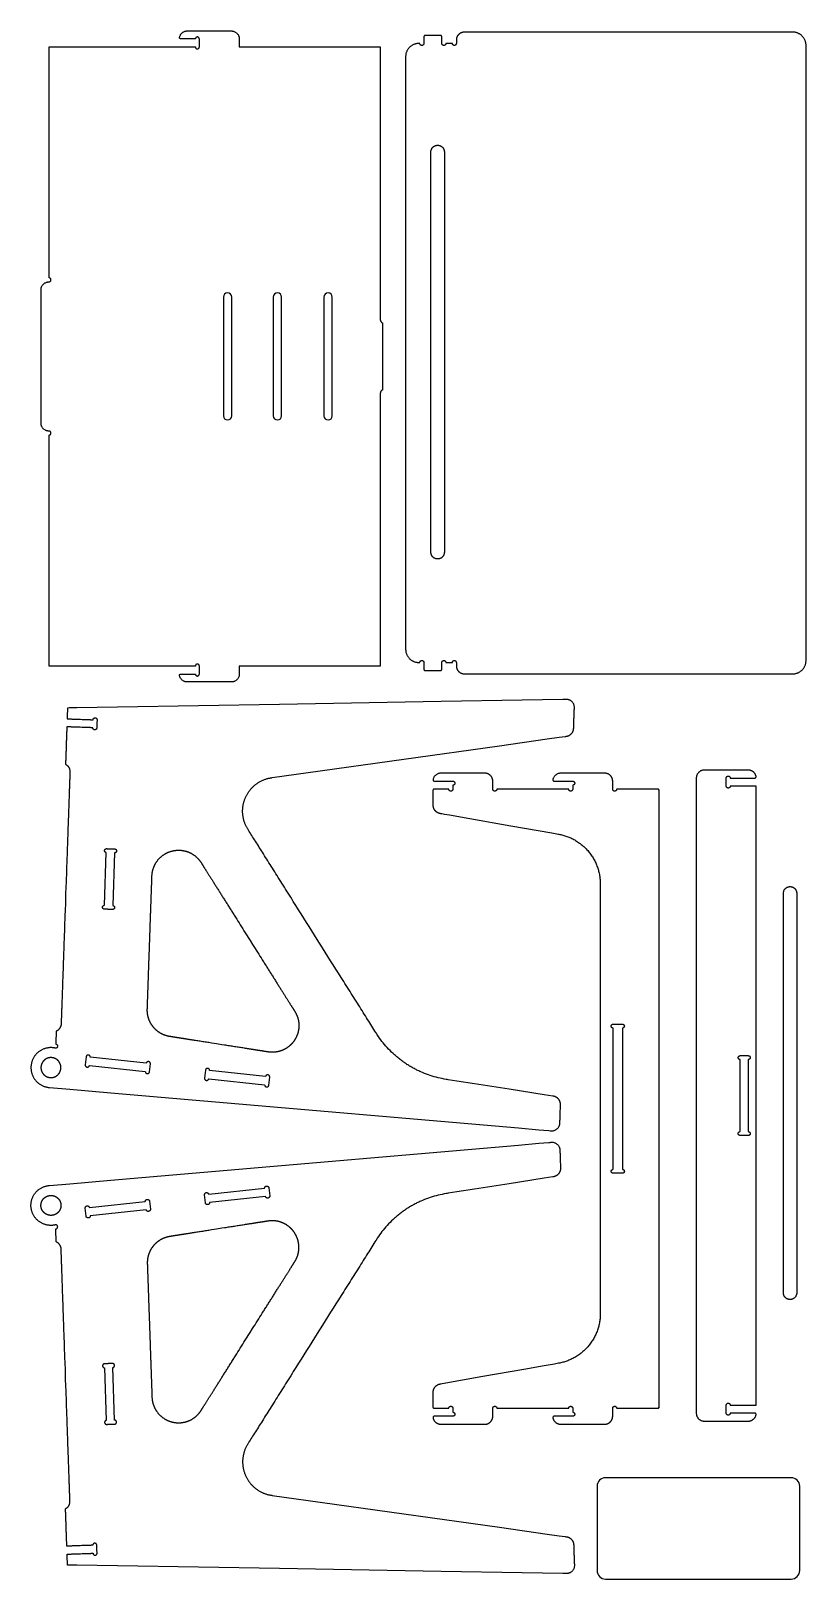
# Model space of a CAD drawing. Extents: x 0.9 to 46.8, y 2.8 to 94.5.
import ezdxf

# ---------------------------------------------------------------- set-up
doc = ezdxf.new("R2010")
doc.units = 0
doc.layers.add('LAYER_1', color=7, linetype='CONTINUOUS')

msp = doc.modelspace()

# ---------------------------------------------------------------- linework, layer by layer
at = {"layer": 'LAYER_1'}
for points in [[(21.698, 77.172), (21.701, 77.173), (21.701, 73.198), (21.697, 73.196), (21.684, 73.188), (21.671, 73.18), (21.66, 73.17), (21.649, 73.16), (21.638, 73.15), (21.628, 73.139), (21.619, 73.127), (21.611, 73.115), (21.604, 73.102), (21.597, 73.089), (21.591, 73.075), (21.586, 73.061), (21.582, 73.046), (21.579, 73.032), (21.577, 73.017), (21.576, 73.001), (21.575, 72.994), (21.575, 72.99), (21.575, 72.985), (21.575, 72.908), (21.575, 72.753), (21.575, 72.444), (21.575, 71.207), (21.575, 61.31), (21.575, 58.836), (21.575, 57.599), (21.575, 56.981), (21.575, 56.903), (21.575, 56.865), (21.575, 56.855), (21.575, 56.855), (21.572, 56.855), (21.567, 56.855), (21.56, 56.855), (21.552, 56.855), (21.541, 56.855), (21.528, 56.855), (21.514, 56.855), (21.497, 56.855), (21.479, 56.855), (21.459, 56.855), (21.437, 56.855), (21.414, 56.855), (21.388, 56.855), (21.361, 56.855), (21.333, 56.855), (21.302, 56.855), (21.27, 56.855), (21.237, 56.855), (21.202, 56.855), (21.165, 56.855), (21.127, 56.855), (21.087, 56.855), (21.046, 56.855), (21.003, 56.855), (20.959, 56.855), (20.914, 56.855), (20.867, 56.855), (20.819, 56.855), (20.77, 56.855), (20.719, 56.855), (20.667, 56.855), (20.614, 56.855), (20.559, 56.855), (20.504, 56.855), (20.447, 56.855), (20.389, 56.855), (20.33, 56.855), (20.27, 56.855), (20.209, 56.855), (20.147, 56.855), (20.084, 56.855), (20.02, 56.855), (19.956, 56.855), (19.89, 56.855), (19.823, 56.855), (19.756, 56.855), (19.687, 56.855), (19.548, 56.855), (19.406, 56.855), (19.261, 56.855), (19.114, 56.855), (18.964, 56.855), (18.812, 56.855), (18.659, 56.855), (18.503, 56.855), (18.346, 56.855), (18.188, 56.855), (18.029, 56.855), (17.869, 56.855), (17.547, 56.855), (17.225, 56.855), (16.903, 56.855), (16.743, 56.855), (16.584, 56.855), (16.426, 56.855), (16.27, 56.855), (16.115, 56.855), (15.961, 56.855), (15.81, 56.855), (15.661, 56.855), (15.514, 56.855), (15.369, 56.855), (15.228, 56.855), (15.158, 56.855), (15.089, 56.855), (15.021, 56.855), (14.954, 56.855), (14.888, 56.855), (14.822, 56.855), (14.758, 56.855), (14.694, 56.855), (14.631, 56.855), (14.57, 56.855), (14.509, 56.855), (14.45, 56.855), (14.391, 56.855), (14.334, 56.855), (14.277, 56.855), (14.222, 56.855), (14.168, 56.855), (14.116, 56.855), (14.064, 56.855), (14.014, 56.855), (13.965, 56.855), (13.917, 56.855), (13.871, 56.855), (13.826, 56.855), (13.782, 56.855), (13.74, 56.855), (13.7, 56.855), (13.661, 56.855), (13.623, 56.855), (13.587, 56.855), (13.552, 56.855), (13.519, 56.855), (13.488, 56.855), (13.458, 56.855), (13.43, 56.855), (13.403, 56.855), (13.379, 56.855), (13.356, 56.855), (13.335, 56.855), (13.315, 56.855), (13.298, 56.855), (13.282, 56.855), (13.268, 56.855), (13.256, 56.855), (13.246, 56.855), (13.238, 56.855), (13.232, 56.855), (13.228, 56.855), (13.226, 56.855), (13.226, 56.855), (13.226, 56.853), (13.226, 56.85), (13.226, 56.846), (13.226, 56.84), (13.226, 56.832), (13.226, 56.823), (13.226, 56.813), (13.226, 56.801), (13.226, 56.788), (13.226, 56.775), (13.226, 56.76), (13.226, 56.745), (13.226, 56.712), (13.226, 56.677), (13.226, 56.605), (13.226, 56.569), (13.226, 56.533), (13.226, 56.5), (13.226, 56.469), (13.226, 56.455), (13.226, 56.442), (13.226, 56.43), (13.226, 56.419), (13.226, 56.409), (13.226, 56.4), (13.226, 56.393), (13.226, 56.388), (13.226, 56.384), (13.226, 56.382), (13.226, 56.381), (13.226, 56.381), (13.226, 56.381), (13.226, 56.38), (13.226, 56.375), (13.225, 56.355), (13.224, 56.335), (13.221, 56.316), (13.218, 56.296), (13.214, 56.277), (13.21, 56.259), (13.204, 56.24), (13.198, 56.222), (13.192, 56.204), (13.176, 56.17), (13.158, 56.137), (13.137, 56.105), (13.114, 56.076), (13.089, 56.048), (13.061, 56.023), (13.032, 55.999), (13.001, 55.978), (12.968, 55.96), (12.934, 55.944), (12.916, 55.937), (12.898, 55.931), (12.879, 55.925), (12.861, 55.92), (12.842, 55.916), (12.822, 55.913), (12.803, 55.911), (12.783, 55.909), (12.763, 55.908), (12.753, 55.908), (12.751, 55.908), (12.748, 55.908), (12.742, 55.908), (12.733, 55.908), (12.722, 55.908), (12.709, 55.908), (12.694, 55.908), (12.676, 55.908), (12.657, 55.908), (12.635, 55.908), (12.612, 55.908), (12.586, 55.908), (12.559, 55.908), (12.53, 55.908), (12.5, 55.908), (12.468, 55.908), (12.434, 55.908), (12.399, 55.908), (12.363, 55.908), (12.325, 55.908), (12.286, 55.908), (12.246, 55.908), (12.204, 55.908), (12.162, 55.908), (12.118, 55.908), (12.074, 55.908), (12.029, 55.908), (11.936, 55.908), (11.841, 55.908), (11.744, 55.908), (11.645, 55.908), (11.545, 55.908), (11.344, 55.908), (11.244, 55.908), (11.145, 55.908), (11.048, 55.908), (10.953, 55.908), (10.861, 55.908), (10.816, 55.908), (10.772, 55.908), (10.729, 55.908), (10.686, 55.908), (10.645, 55.908), (10.605, 55.908), (10.567, 55.908), (10.529, 55.908), (10.493, 55.908), (10.459, 55.908), (10.425, 55.908), (10.394, 55.908), (10.364, 55.908), (10.335, 55.908), (10.309, 55.908), (10.284, 55.908), (10.261, 55.908), (10.24, 55.908), (10.221, 55.908), (10.204, 55.908), (10.19, 55.908), (10.177, 55.908), (10.167, 55.908), (10.159, 55.908), (10.153, 55.908), (10.15, 55.908), (10.15, 55.908), (10.15, 55.908), (10.149, 55.908), (10.147, 55.908), (10.138, 55.908), (10.121, 55.909), (10.087, 55.912), (10.054, 55.918), (10.021, 55.926), (9.99, 55.936), (9.959, 55.948), (9.929, 55.963), (9.901, 55.979), (9.873, 55.997), (9.847, 56.017), (9.823, 56.039), (9.8, 56.063), (9.779, 56.088), (9.759, 56.114), (9.741, 56.142), (9.726, 56.172), (9.712, 56.202), (9.7, 56.234), (9.691, 56.267), (9.687, 56.284), (9.686, 56.286), (9.686, 56.287), (9.686, 56.287), (9.686, 56.287), (9.686, 56.287), (9.685, 56.294), (9.685, 56.3), (9.685, 56.302), (9.685, 56.303), (9.685, 56.309), (9.687, 56.322), (9.691, 56.334), (9.697, 56.345), (9.705, 56.355), (9.714, 56.364), (9.724, 56.371), (9.735, 56.376), (9.748, 56.38), (9.761, 56.381), (9.762, 56.381), (9.763, 56.381), (9.764, 56.381), (9.765, 56.381), (9.768, 56.381), (9.774, 56.381), (9.784, 56.381), (9.797, 56.381), (9.812, 56.381), (9.829, 56.381), (9.849, 56.381), (9.871, 56.381), (9.895, 56.381), (9.921, 56.381), (9.948, 56.381), (9.976, 56.381), (10.006, 56.381), (10.037, 56.381), (10.068, 56.381), (10.133, 56.381), (10.265, 56.381), (10.33, 56.381), (10.361, 56.381), (10.392, 56.381), (10.421, 56.381), (10.449, 56.381), (10.475, 56.381), (10.5, 56.381), (10.524, 56.381), (10.545, 56.381), (10.564, 56.381), (10.58, 56.381), (10.595, 56.381), (10.606, 56.381), (10.615, 56.381), (10.618, 56.381), (10.621, 56.381), (10.622, 56.381), (10.623, 56.381), (10.623, 56.381), (10.623, 56.379), (10.623, 56.374), (10.624, 56.364), (10.626, 56.354), (10.629, 56.345), (10.632, 56.336), (10.641, 56.319), (10.652, 56.304), (10.665, 56.291), (10.68, 56.28), (10.697, 56.272), (10.706, 56.268), (10.716, 56.266), (10.725, 56.264), (10.735, 56.263), (10.745, 56.263), (10.755, 56.264), (10.765, 56.265), (10.774, 56.268), (10.783, 56.271), (10.792, 56.274), (10.808, 56.284), (10.823, 56.295), (10.835, 56.309), (10.845, 56.325), (10.853, 56.342), (10.856, 56.352), (10.858, 56.361), (10.859, 56.371), (10.86, 56.381), (10.86, 56.382), (10.86, 56.385), (10.86, 56.389), (10.86, 56.395), (10.86, 56.402), (10.86, 56.411), (10.86, 56.421), (10.86, 56.432), (10.86, 56.444), (10.86, 56.458), (10.86, 56.472), (10.86, 56.487), (10.86, 56.52), (10.86, 56.554), (10.86, 56.627), (10.86, 56.663), (10.86, 56.698), (10.86, 56.732), (10.86, 56.763), (10.86, 56.777), (10.86, 56.791), (10.86, 56.803), (10.86, 56.815), (10.86, 56.825), (10.86, 56.834), (10.86, 56.841), (10.86, 56.847), (10.86, 56.851), (10.86, 56.854), (10.86, 56.855), (10.86, 56.86), (10.859, 56.87), (10.857, 56.879), (10.855, 56.889), (10.852, 56.898), (10.843, 56.915), (10.832, 56.93), (10.819, 56.944), (10.804, 56.955), (10.788, 56.963), (10.779, 56.967), (10.77, 56.97), (10.76, 56.971), (10.75, 56.973), (10.74, 56.973), (10.73, 56.972), (10.721, 56.971), (10.711, 56.969), (10.702, 56.966), (10.693, 56.963), (10.677, 56.954), (10.662, 56.942), (10.649, 56.928), (10.638, 56.913), (10.63, 56.896), (10.627, 56.887), (10.625, 56.877), (10.624, 56.867), (10.623, 56.858), (10.623, 56.855), (10.623, 56.855), (10.62, 56.855), (10.616, 56.855), (10.609, 56.855), (10.6, 56.855), (10.59, 56.855), (10.577, 56.855), (10.562, 56.855), (10.545, 56.855), (10.527, 56.855), (10.506, 56.855), (10.484, 56.855), (10.46, 56.855), (10.434, 56.855), (10.406, 56.855), (10.377, 56.855), (10.346, 56.855), (10.313, 56.855), (10.278, 56.855), (10.242, 56.855), (10.204, 56.855), (10.165, 56.855), (10.124, 56.855), (10.081, 56.855), (10.037, 56.855), (9.992, 56.855), (9.945, 56.855), (9.897, 56.855), (9.847, 56.855), (9.796, 56.855), (9.744, 56.855), (9.69, 56.855), (9.635, 56.855), (9.579, 56.855), (9.521, 56.855), (9.463, 56.855), (9.403, 56.855), (9.342, 56.855), (9.28, 56.855), (9.217, 56.855), (9.153, 56.855), (9.087, 56.855), (9.021, 56.855), (8.954, 56.855), (8.886, 56.855), (8.817, 56.855), (8.747, 56.855), (8.676, 56.855), (8.605, 56.855), (8.532, 56.855), (8.385, 56.855), (8.235, 56.855), (8.082, 56.855), (7.927, 56.855), (7.77, 56.855), (7.61, 56.855), (7.449, 56.855), (7.286, 56.855), (7.122, 56.855), (6.957, 56.855), (6.624, 56.855), (6.29, 56.855), (5.955, 56.855), (5.623, 56.855), (5.458, 56.855), (5.293, 56.855), (5.131, 56.855), (4.97, 56.855), (4.81, 56.855), (4.653, 56.855), (4.498, 56.855), (4.345, 56.855), (4.195, 56.855), (4.048, 56.855), (3.975, 56.855), (3.904, 56.855), (3.833, 56.855), (3.763, 56.855), (3.694, 56.855), (3.626, 56.855), (3.559, 56.855), (3.492, 56.855), (3.427, 56.855), (3.363, 56.855), (3.3, 56.855), (3.238, 56.855), (3.177, 56.855), (3.117, 56.855), (3.059, 56.855), (3.001, 56.855), (2.945, 56.855), (2.89, 56.855), (2.836, 56.855), (2.784, 56.855), (2.733, 56.855), (2.683, 56.855), (2.635, 56.855), (2.588, 56.855), (2.542, 56.855), (2.498, 56.855), (2.456, 56.855), (2.415, 56.855), (2.376, 56.855), (2.338, 56.855), (2.302, 56.855), (2.267, 56.855), (2.234, 56.855), (2.203, 56.855), (2.174, 56.855), (2.146, 56.855), (2.12, 56.855), (2.096, 56.855), (2.073, 56.855), (2.053, 56.855), (2.034, 56.855), (2.018, 56.855), (2.003, 56.855), (1.99, 56.855), (1.98, 56.855), (1.971, 56.855), (1.964, 56.855), (1.96, 56.855), (1.957, 56.855), (1.957, 56.855), (1.957, 56.855), (1.957, 56.859), (1.957, 56.892), (1.957, 56.958), (1.957, 57.22), (1.957, 57.744), (1.957, 58.793), (1.957, 60.89), (1.957, 65.084), (1.957, 69.278), (1.957, 70.327), (1.957, 70.458), (1.957, 70.523), (1.957, 70.528), (1.957, 70.53), (1.957, 70.531), (1.957, 70.531), (1.962, 70.531), (1.972, 70.532), (1.982, 70.533), (1.991, 70.536), (2, 70.539), (2.009, 70.543), (2.025, 70.552), (2.04, 70.564), (2.052, 70.578), (2.062, 70.594), (2.069, 70.612), (2.072, 70.621), (2.074, 70.631), (2.075, 70.64), (2.075, 70.65), (2.075, 70.66), (2.073, 70.67), (2.071, 70.68), (2.068, 70.689), (2.06, 70.706), (2.05, 70.722), (2.037, 70.736), (2.023, 70.747), (2.006, 70.756), (1.998, 70.76), (1.988, 70.763), (1.979, 70.765), (1.969, 70.767), (1.959, 70.767), (1.957, 70.767), (1.947, 70.767), (1.927, 70.768), (1.907, 70.77), (1.888, 70.772), (1.869, 70.775), (1.85, 70.779), (1.831, 70.784), (1.812, 70.79), (1.794, 70.796), (1.777, 70.803), (1.742, 70.819), (1.709, 70.837), (1.678, 70.858), (1.649, 70.881), (1.621, 70.907), (1.596, 70.934), (1.573, 70.964), (1.552, 70.995), (1.534, 71.028), (1.518, 71.063), (1.511, 71.08), (1.505, 71.099), (1.5, 71.117), (1.495, 71.136), (1.491, 71.155), (1.488, 71.174), (1.486, 71.194), (1.484, 71.213), (1.484, 71.234), (1.484, 71.239), (1.484, 71.24), (1.484, 71.241), (1.484, 71.241), (1.484, 71.243), (1.484, 71.247), (1.484, 71.253), (1.484, 71.261), (1.484, 71.271), (1.484, 71.282), (1.484, 71.296), (1.484, 71.311), (1.484, 71.327), (1.484, 71.346), (1.484, 71.366), (1.484, 71.388), (1.484, 71.412), (1.484, 71.437), (1.484, 71.464), (1.484, 71.492), (1.484, 71.522), (1.484, 71.553), (1.484, 71.586), (1.484, 71.621), (1.484, 71.656), (1.484, 71.694), (1.484, 71.732), (1.484, 71.772), (1.484, 71.813), (1.484, 71.856), (1.484, 71.9), (1.484, 71.945), (1.484, 71.992), (1.484, 72.039), (1.484, 72.088), (1.484, 72.138), (1.484, 72.189), (1.484, 72.241), (1.484, 72.295), (1.484, 72.349), (1.484, 72.405), (1.484, 72.461), (1.484, 72.518), (1.484, 72.577), (1.484, 72.636), (1.484, 72.696), (1.484, 72.757), (1.484, 72.819), (1.484, 72.882), (1.484, 72.946), (1.484, 73.075), (1.484, 73.208), (1.484, 73.343), (1.484, 73.481), (1.484, 73.621), (1.484, 73.763), (1.484, 73.907), (1.484, 74.053), (1.484, 74.201), (1.484, 74.349), (1.484, 74.499), (1.484, 74.65), (1.484, 74.953), (1.484, 75.562), (1.484, 75.864), (1.484, 76.014), (1.484, 76.163), (1.484, 76.31), (1.484, 76.456), (1.484, 76.6), (1.484, 76.743), (1.484, 76.883), (1.484, 77.021), (1.484, 77.156), (1.484, 77.289), (1.484, 77.418), (1.484, 77.482), (1.484, 77.545), (1.484, 77.607), (1.484, 77.668), (1.484, 77.728), (1.484, 77.788), (1.484, 77.846), (1.484, 77.904), (1.484, 77.96), (1.484, 78.016), (1.484, 78.07), (1.484, 78.123), (1.484, 78.176), (1.484, 78.227), (1.484, 78.277), (1.484, 78.326), (1.484, 78.374), (1.484, 78.42), (1.484, 78.465), (1.484, 78.509), (1.484, 78.552), (1.484, 78.593), (1.484, 78.633), (1.484, 78.672), (1.484, 78.71), (1.484, 78.745), (1.484, 78.78), (1.484, 78.813), (1.484, 78.844), (1.484, 78.874), (1.484, 78.903), (1.484, 78.93), (1.484, 78.955), (1.484, 78.979), (1.484, 79.001), (1.484, 79.021), (1.484, 79.04), (1.484, 79.057), (1.484, 79.072), (1.484, 79.085), (1.484, 79.097), (1.484, 79.107), (1.484, 79.115), (1.484, 79.121), (1.484, 79.125), (1.484, 79.127), (1.484, 79.128), (1.484, 79.128), (1.484, 79.129), (1.484, 79.134), (1.484, 79.145), (1.485, 79.164), (1.487, 79.184), (1.49, 79.204), (1.493, 79.223), (1.497, 79.242), (1.502, 79.26), (1.508, 79.279), (1.515, 79.297), (1.522, 79.314), (1.538, 79.348), (1.557, 79.381), (1.578, 79.412), (1.602, 79.441), (1.628, 79.468), (1.656, 79.493), (1.685, 79.516), (1.717, 79.536), (1.75, 79.554), (1.785, 79.569), (1.803, 79.576), (1.821, 79.581), (1.84, 79.587), (1.859, 79.591), (1.878, 79.595), (1.897, 79.597), (1.917, 79.599), (1.937, 79.601), (1.957, 79.601), (1.962, 79.601), (1.972, 79.602), (1.981, 79.604), (1.991, 79.606), (2, 79.609), (2.017, 79.617), (2.032, 79.628), (2.046, 79.641), (2.057, 79.656), (2.066, 79.673), (2.069, 79.682), (2.072, 79.691), (2.074, 79.7), (2.075, 79.71), (2.075, 79.72), (2.075, 79.73), (2.073, 79.74), (2.071, 79.749), (2.068, 79.759), (2.065, 79.767), (2.056, 79.784), (2.044, 79.799), (2.031, 79.812), (2.015, 79.822), (1.998, 79.83), (1.989, 79.833), (1.98, 79.835), (1.97, 79.837), (1.96, 79.838), (1.958, 79.838), (1.957, 79.838), (1.957, 79.839), (1.957, 79.841), (1.957, 79.849), (1.957, 79.865), (1.957, 79.898), (1.957, 80.029), (1.957, 80.553), (1.957, 88.942), (1.957, 93.136), (1.957, 93.398), (1.957, 93.464), (1.957, 93.497), (1.957, 93.513), (1.957, 93.514), (1.957, 93.514), (1.959, 93.514), (1.964, 93.514), (1.97, 93.514), (1.979, 93.514), (1.99, 93.514), (2.002, 93.514), (2.017, 93.514), (2.033, 93.514), (2.052, 93.514), (2.072, 93.514), (2.094, 93.514), (2.118, 93.514), (2.144, 93.514), (2.172, 93.514), (2.201, 93.514), (2.232, 93.514), (2.265, 93.514), (2.299, 93.514), (2.335, 93.514), (2.373, 93.514), (2.412, 93.514), (2.453, 93.514), (2.496, 93.514), (2.539, 93.514), (2.585, 93.514), (2.632, 93.514), (2.68, 93.514), (2.729, 93.514), (2.78, 93.514), (2.833, 93.514), (2.886, 93.514), (2.941, 93.514), (2.997, 93.514), (3.055, 93.514), (3.113, 93.514), (3.173, 93.514), (3.234, 93.514), (3.296, 93.514), (3.359, 93.514), (3.423, 93.514), (3.488, 93.514), (3.554, 93.514), (3.621, 93.514), (3.689, 93.514), (3.758, 93.514), (3.828, 93.514), (3.899, 93.514), (3.971, 93.514), (4.043, 93.514), (4.19, 93.514), (4.34, 93.514), (4.493, 93.514), (4.648, 93.514), (4.805, 93.514), (4.964, 93.514), (5.125, 93.514), (5.288, 93.514), (5.452, 93.514), (5.617, 93.514), (5.783, 93.514), (6.117, 93.514), (6.452, 93.514), (6.786, 93.514), (6.952, 93.514), (7.117, 93.514), (7.281, 93.514), (7.444, 93.514), (7.605, 93.514), (7.764, 93.514), (7.922, 93.514), (8.077, 93.514), (8.23, 93.514), (8.38, 93.514), (8.527, 93.514), (8.6, 93.514), (8.671, 93.514), (8.742, 93.514), (8.812, 93.514), (8.881, 93.514), (8.95, 93.514), (9.017, 93.514), (9.083, 93.514), (9.148, 93.514), (9.213, 93.514), (9.276, 93.514), (9.338, 93.514), (9.399, 93.514), (9.459, 93.514), (9.518, 93.514), (9.575, 93.514), (9.631, 93.514), (9.686, 93.514), (9.74, 93.514), (9.793, 93.514), (9.844, 93.514), (9.894, 93.514), (9.942, 93.514), (9.989, 93.514), (10.034, 93.514), (10.079, 93.514), (10.121, 93.514), (10.162, 93.514), (10.202, 93.514), (10.24, 93.514), (10.276, 93.514), (10.311, 93.514), (10.344, 93.514), (10.375, 93.514), (10.404, 93.514), (10.432, 93.514), (10.458, 93.514), (10.483, 93.514), (10.505, 93.514), (10.526, 93.514), (10.544, 93.514), (10.561, 93.514), (10.576, 93.514), (10.589, 93.514), (10.6, 93.514), (10.608, 93.514), (10.615, 93.514), (10.62, 93.514), (10.623, 93.514), (10.623, 93.513), (10.623, 93.508), (10.624, 93.498), (10.626, 93.489), (10.628, 93.48), (10.631, 93.47), (10.635, 93.462), (10.645, 93.446), (10.657, 93.431), (10.671, 93.419), (10.687, 93.409), (10.704, 93.401), (10.713, 93.399), (10.723, 93.397), (10.733, 93.396), (10.743, 93.395), (10.753, 93.396), (10.762, 93.397), (10.772, 93.399), (10.781, 93.402), (10.798, 93.41), (10.814, 93.42), (10.828, 93.433), (10.839, 93.448), (10.849, 93.464), (10.852, 93.473), (10.855, 93.482), (10.858, 93.491), (10.859, 93.501), (10.86, 93.511), (10.86, 93.513), (10.86, 93.514), (10.86, 93.516), (10.86, 93.519), (10.86, 93.524), (10.86, 93.531), (10.86, 93.539), (10.86, 93.548), (10.86, 93.559), (10.86, 93.571), (10.86, 93.584), (10.86, 93.598), (10.86, 93.613), (10.86, 93.644), (10.86, 93.678), (10.86, 93.714), (10.86, 93.787), (10.86, 93.823), (10.86, 93.857), (10.86, 93.889), (10.86, 93.903), (10.86, 93.917), (10.86, 93.93), (10.86, 93.942), (10.86, 93.953), (10.86, 93.962), (10.86, 93.97), (10.86, 93.977), (10.86, 93.982), (10.86, 93.985), (10.86, 93.987), (10.86, 93.987), (10.86, 93.99), (10.859, 94), (10.858, 94.01), (10.855, 94.019), (10.852, 94.028), (10.849, 94.037), (10.839, 94.053), (10.828, 94.068), (10.814, 94.08), (10.798, 94.091), (10.781, 94.099), (10.772, 94.101), (10.762, 94.103), (10.753, 94.105), (10.743, 94.105), (10.733, 94.105), (10.723, 94.104), (10.713, 94.102), (10.704, 94.099), (10.687, 94.092), (10.671, 94.082), (10.657, 94.069), (10.645, 94.055), (10.635, 94.039), (10.631, 94.03), (10.628, 94.021), (10.626, 94.012), (10.624, 94.002), (10.623, 93.992), (10.623, 93.987), (10.623, 93.987), (10.622, 93.987), (10.62, 93.987), (10.617, 93.987), (10.609, 93.987), (10.598, 93.987), (10.585, 93.987), (10.569, 93.987), (10.55, 93.987), (10.53, 93.987), (10.507, 93.987), (10.483, 93.987), (10.457, 93.987), (10.429, 93.987), (10.4, 93.987), (10.37, 93.987), (10.339, 93.987), (10.275, 93.987), (10.142, 93.987), (10.077, 93.987), (10.045, 93.987), (10.014, 93.987), (9.984, 93.987), (9.956, 93.987), (9.928, 93.987), (9.902, 93.987), (9.878, 93.987), (9.855, 93.987), (9.835, 93.987), (9.817, 93.987), (9.801, 93.987), (9.787, 93.987), (9.777, 93.987), (9.769, 93.987), (9.767, 93.987), (9.765, 93.987), (9.763, 93.987), (9.763, 93.987), (9.75, 93.988), (9.748, 93.989), (9.748, 93.989), (9.747, 93.989), (9.743, 93.99), (9.737, 93.991), (9.725, 93.997), (9.715, 94.004), (9.706, 94.012), (9.698, 94.022), (9.692, 94.033), (9.687, 94.045), (9.685, 94.057), (9.685, 94.07), (9.685, 94.077), (9.686, 94.08), (9.686, 94.082), (9.688, 94.09), (9.697, 94.123), (9.707, 94.155), (9.721, 94.186), (9.736, 94.216), (9.753, 94.245), (9.772, 94.272), (9.792, 94.297), (9.815, 94.321), (9.839, 94.344), (9.864, 94.364), (9.891, 94.383), (9.919, 94.4), (9.948, 94.415), (9.979, 94.428), (10.01, 94.439), (10.043, 94.448), (10.076, 94.454), (10.109, 94.459), (10.144, 94.46), (10.148, 94.46), (10.15, 94.46), (10.15, 94.46), (10.152, 94.46), (10.157, 94.46), (10.164, 94.46), (10.173, 94.46), (10.185, 94.46), (10.198, 94.46), (10.215, 94.46), (10.233, 94.46), (10.253, 94.46), (10.275, 94.46), (10.299, 94.46), (10.325, 94.46), (10.353, 94.46), (10.382, 94.46), (10.413, 94.46), (10.446, 94.46), (10.48, 94.46), (10.515, 94.46), (10.552, 94.46), (10.59, 94.46), (10.63, 94.46), (10.671, 94.46), (10.712, 94.46), (10.755, 94.46), (10.799, 94.46), (10.843, 94.46), (10.889, 94.46), (10.982, 94.46), (11.078, 94.46), (11.175, 94.46), (11.274, 94.46), (11.475, 94.46), (11.675, 94.46), (11.774, 94.46), (11.871, 94.46), (11.965, 94.46), (12.057, 94.46), (12.102, 94.46), (12.145, 94.46), (12.188, 94.46), (12.23, 94.46), (12.271, 94.46), (12.31, 94.46), (12.348, 94.46), (12.385, 94.46), (12.421, 94.46), (12.455, 94.46), (12.488, 94.46), (12.519, 94.46), (12.548, 94.46), (12.576, 94.46), (12.602, 94.46), (12.626, 94.46), (12.649, 94.46), (12.669, 94.46), (12.687, 94.46), (12.703, 94.46), (12.717, 94.46), (12.729, 94.46), (12.739, 94.46), (12.746, 94.46), (12.75, 94.46), (12.753, 94.46), (12.753, 94.46), (12.753, 94.46), (12.754, 94.46), (12.759, 94.46), (12.769, 94.46), (12.789, 94.459), (12.809, 94.457), (12.828, 94.454), (12.848, 94.451), (12.866, 94.446), (12.885, 94.441), (12.903, 94.436), (12.921, 94.429), (12.956, 94.414), (12.99, 94.397), (13.021, 94.377), (13.051, 94.354), (13.079, 94.329), (13.105, 94.302), (13.129, 94.274), (13.151, 94.243), (13.17, 94.21), (13.187, 94.176), (13.194, 94.159), (13.2, 94.141), (13.206, 94.123), (13.211, 94.104), (13.216, 94.085), (13.219, 94.066), (13.222, 94.047), (13.224, 94.027), (13.226, 94.007), (13.226, 93.987), (13.226, 93.986), (13.226, 93.983), (13.226, 93.979), (13.226, 93.973), (13.226, 93.965), (13.226, 93.957), (13.226, 93.946), (13.226, 93.935), (13.226, 93.922), (13.226, 93.909), (13.226, 93.895), (13.226, 93.879), (13.226, 93.847), (13.226, 93.812), (13.226, 93.74), (13.226, 93.703), (13.226, 93.668), (13.226, 93.635), (13.226, 93.604), (13.226, 93.589), (13.226, 93.576), (13.226, 93.564), (13.226, 93.552), (13.226, 93.543), (13.226, 93.534), (13.226, 93.527), (13.226, 93.521), (13.226, 93.517), (13.226, 93.514), (13.226, 93.514), (13.226, 93.514), (13.229, 93.514), (13.233, 93.514), (13.24, 93.514), (13.248, 93.514), (13.259, 93.514), (13.271, 93.514), (13.285, 93.514), (13.302, 93.514), (13.32, 93.514), (13.339, 93.514), (13.361, 93.514), (13.384, 93.514), (13.409, 93.514), (13.436, 93.514), (13.465, 93.514), (13.495, 93.514), (13.527, 93.514), (13.56, 93.514), (13.595, 93.514), (13.631, 93.514), (13.669, 93.514), (13.709, 93.514), (13.75, 93.514), (13.792, 93.514), (13.836, 93.514), (13.882, 93.514), (13.928, 93.514), (13.976, 93.514), (14.025, 93.514), (14.076, 93.514), (14.128, 93.514), (14.181, 93.514), (14.235, 93.514), (14.29, 93.514), (14.347, 93.514), (14.404, 93.514), (14.463, 93.514), (14.523, 93.514), (14.584, 93.514), (14.646, 93.514), (14.709, 93.514), (14.773, 93.514), (14.837, 93.514), (14.903, 93.514), (14.97, 93.514), (15.037, 93.514), (15.105, 93.514), (15.174, 93.514), (15.315, 93.514), (15.458, 93.514), (15.604, 93.514), (15.752, 93.514), (15.903, 93.514), (16.056, 93.514), (16.21, 93.514), (16.366, 93.514), (16.524, 93.514), (16.682, 93.514), (17.002, 93.514), (17.324, 93.514), (17.647, 93.514), (17.968, 93.514), (18.127, 93.514), (18.286, 93.514), (18.443, 93.514), (18.599, 93.514), (18.754, 93.514), (18.906, 93.514), (19.057, 93.514), (19.205, 93.514), (19.351, 93.514), (19.494, 93.514), (19.634, 93.514), (19.703, 93.514), (19.771, 93.514), (19.839, 93.514), (19.905, 93.514), (19.971, 93.514), (20.035, 93.514), (20.099, 93.514), (20.162, 93.514), (20.224, 93.514), (20.284, 93.514), (20.344, 93.514), (20.403, 93.514), (20.46, 93.514), (20.517, 93.514), (20.572, 93.514), (20.626, 93.514), (20.679, 93.514), (20.731, 93.514), (20.781, 93.514), (20.83, 93.514), (20.878, 93.514), (20.924, 93.514), (20.97, 93.514), (21.013, 93.514), (21.056, 93.514), (21.096, 93.514), (21.136, 93.514), (21.174, 93.514), (21.21, 93.514), (21.245, 93.514), (21.278, 93.514), (21.31, 93.514), (21.34, 93.514), (21.368, 93.514), (21.394, 93.514), (21.419, 93.514), (21.443, 93.514), (21.464, 93.514), (21.484, 93.514), (21.501, 93.514), (21.517, 93.514), (21.531, 93.514), (21.544, 93.514), (21.554, 93.514), (21.562, 93.514), (21.568, 93.514), (21.573, 93.514), (21.575, 93.514), (21.575, 93.514), (21.575, 93.513), (21.575, 93.51), (21.575, 93.491), (21.575, 93.336), (21.575, 93.027), (21.575, 91.79), (21.575, 89.316), (21.575, 84.368), (21.575, 79.419), (21.575, 78.182), (21.575, 77.564), (21.575, 77.409), (21.575, 77.39), (21.575, 77.38), (21.575, 77.372), (21.576, 77.357), (21.578, 77.342), (21.581, 77.327), (21.585, 77.312), (21.59, 77.298), (21.595, 77.284), (21.601, 77.271), (21.609, 77.258), (21.617, 77.246), (21.625, 77.234), (21.635, 77.222), (21.645, 77.212), (21.656, 77.201), (21.667, 77.192), (21.679, 77.183), (21.692, 77.175)], [(24.039, 57.181), (24.05, 57.18), (24.06, 57.179), (24.07, 57.176), (24.08, 57.173), (24.09, 57.169), (24.099, 57.164), (24.108, 57.158), (24.116, 57.152), (24.123, 57.145), (24.13, 57.138), (24.136, 57.13), (24.141, 57.121), (24.146, 57.112), (24.15, 57.102), (24.153, 57.092), (24.155, 57.082), (24.157, 57.071), (24.157, 57.066), (24.157, 57.063), (24.157, 57.062), (24.157, 57.062), (24.157, 57.061), (24.157, 57.057), (24.157, 57.052), (24.157, 57.046), (24.157, 57.038), (24.157, 57.029), (24.157, 57.018), (24.157, 57.007), (24.157, 56.995), (24.157, 56.981), (24.157, 56.952), (24.157, 56.921), (24.157, 56.889), (24.157, 56.823), (24.157, 56.791), (24.157, 56.761), (24.157, 56.747), (24.157, 56.734), (24.157, 56.721), (24.157, 56.71), (24.157, 56.7), (24.157, 56.691), (24.157, 56.683), (24.157, 56.677), (24.157, 56.672), (24.157, 56.669), (24.157, 56.668), (24.157, 56.668), (24.157, 56.667), (24.157, 56.665), (24.159, 56.651), (24.163, 56.638), (24.169, 56.625), (24.178, 56.615), (24.188, 56.605), (24.199, 56.598), (24.212, 56.593), (24.226, 56.59), (24.233, 56.589), (24.236, 56.589), (24.237, 56.589), (24.239, 56.589), (24.242, 56.589), (24.245, 56.589), (24.25, 56.589), (24.256, 56.589), (24.262, 56.589), (24.27, 56.589), (24.278, 56.589), (24.287, 56.589), (24.308, 56.589), (24.331, 56.589), (24.357, 56.589), (24.385, 56.589), (24.415, 56.589), (24.447, 56.589), (24.48, 56.589), (24.515, 56.589), (24.552, 56.589), (24.588, 56.589), (24.664, 56.589), (24.74, 56.589), (24.815, 56.589), (24.852, 56.589), (24.887, 56.589), (24.921, 56.589), (24.954, 56.589), (24.985, 56.589), (25.013, 56.589), (25.04, 56.589), (25.064, 56.589), (25.085, 56.589), (25.095, 56.589), (25.104, 56.589), (25.112, 56.589), (25.119, 56.589), (25.125, 56.589), (25.13, 56.589), (25.135, 56.589), (25.138, 56.589), (25.141, 56.589), (25.142, 56.589), (25.143, 56.589), (25.145, 56.589), (25.148, 56.589), (25.162, 56.591), (25.176, 56.596), (25.187, 56.603), (25.198, 56.611), (25.207, 56.622), (25.214, 56.633), (25.219, 56.646), (25.221, 56.66), (25.222, 56.668), (25.222, 56.669), (25.222, 56.671), (25.222, 56.675), (25.222, 56.681), (25.222, 56.688), (25.222, 56.697), (25.222, 56.707), (25.222, 56.718), (25.222, 56.73), (25.222, 56.743), (25.222, 56.771), (25.222, 56.801), (25.222, 56.834), (25.222, 56.867), (25.222, 56.9), (25.222, 56.932), (25.222, 56.962), (25.222, 56.99), (25.222, 57.003), (25.222, 57.015), (25.222, 57.026), (25.222, 57.035), (25.222, 57.043), (25.222, 57.05), (25.222, 57.056), (25.222, 57.06), (25.222, 57.062), (25.222, 57.062), (25.222, 57.063), (25.222, 57.064), (25.222, 57.075), (25.224, 57.085), (25.227, 57.096), (25.23, 57.105), (25.234, 57.115), (25.239, 57.124), (25.245, 57.132), (25.251, 57.14), (25.258, 57.148), (25.266, 57.154), (25.274, 57.16), (25.283, 57.166), (25.292, 57.17), (25.302, 57.174), (25.312, 57.177), (25.322, 57.179), (25.333, 57.18), (25.344, 57.181), (25.355, 57.18), (25.365, 57.178), (25.375, 57.175), (25.385, 57.172), (25.394, 57.167), (25.403, 57.162), (25.412, 57.156), (25.42, 57.15), (25.427, 57.143), (25.433, 57.135), (25.439, 57.127), (25.445, 57.118), (25.449, 57.108), (25.453, 57.099), (25.455, 57.089), (25.457, 57.078), (25.458, 57.067), (25.458, 57.062), (25.459, 57.062), (25.462, 57.062), (25.466, 57.062), (25.472, 57.062), (25.48, 57.062), (25.488, 57.062), (25.498, 57.062), (25.509, 57.062), (25.521, 57.062), (25.533, 57.062), (25.547, 57.062), (25.576, 57.062), (25.607, 57.062), (25.672, 57.062), (25.703, 57.062), (25.734, 57.062), (25.763, 57.062), (25.776, 57.062), (25.788, 57.062), (25.799, 57.062), (25.81, 57.062), (25.819, 57.062), (25.827, 57.062), (25.833, 57.062), (25.838, 57.062), (25.842, 57.062), (25.844, 57.062), (25.844, 57.062), (25.844, 57.065), (25.844, 57.07), (25.846, 57.081), (25.848, 57.091), (25.851, 57.101), (25.855, 57.111), (25.859, 57.12), (25.865, 57.129), (25.871, 57.137), (25.877, 57.145), (25.885, 57.152), (25.893, 57.158), (25.901, 57.164), (25.91, 57.169), (25.92, 57.173), (25.93, 57.176), (25.94, 57.178), (25.951, 57.18), (25.961, 57.181), (25.972, 57.18), (25.983, 57.179), (25.993, 57.176), (26.003, 57.173), (26.013, 57.169), (26.022, 57.165), (26.031, 57.159), (26.039, 57.153), (26.046, 57.146), (26.053, 57.138), (26.059, 57.13), (26.065, 57.122), (26.07, 57.112), (26.074, 57.103), (26.077, 57.093), (26.079, 57.083), (26.08, 57.072), (26.081, 57.067), (26.081, 57.064), (26.081, 57.062), (26.081, 57.062), (26.081, 57.062), (26.081, 57.06), (26.081, 57.058), (26.081, 57.055), (26.081, 57.046), (26.081, 57.036), (26.081, 57.023), (26.081, 57.009), (26.081, 56.977), (26.081, 56.944), (26.081, 56.928), (26.081, 56.913), (26.081, 56.899), (26.081, 56.887), (26.081, 56.877), (26.081, 56.87), (26.081, 56.868), (26.081, 56.866), (26.081, 56.865), (26.081, 56.865), (26.081, 56.865), (26.081, 56.864), (26.081, 56.863), (26.081, 56.852), (26.082, 56.83), (26.084, 56.809), (26.087, 56.788), (26.091, 56.767), (26.096, 56.746), (26.101, 56.726), (26.108, 56.706), (26.115, 56.687), (26.124, 56.668), (26.133, 56.649), (26.142, 56.631), (26.153, 56.614), (26.164, 56.597), (26.176, 56.58), (26.189, 56.564), (26.202, 56.548), (26.216, 56.534), (26.231, 56.519), (26.246, 56.506), (26.262, 56.493), (26.278, 56.48), (26.295, 56.469), (26.312, 56.458), (26.33, 56.448), (26.349, 56.439), (26.367, 56.43), (26.387, 56.422), (26.406, 56.415), (26.426, 56.409), (26.447, 56.404), (26.467, 56.4), (26.489, 56.396), (26.51, 56.394), (26.532, 56.392), (26.553, 56.392), (26.554, 56.392), (26.556, 56.392), (26.56, 56.392), (26.564, 56.392), (26.57, 56.392), (26.578, 56.392), (26.587, 56.392), (26.597, 56.392), (26.608, 56.392), (26.621, 56.392), (26.636, 56.392), (26.651, 56.392), (26.668, 56.392), (26.686, 56.392), (26.706, 56.392), (26.727, 56.392), (26.749, 56.392), (26.772, 56.392), (26.797, 56.392), (26.822, 56.392), (26.849, 56.392), (26.878, 56.392), (26.907, 56.392), (26.938, 56.392), (26.97, 56.392), (27.003, 56.392), (27.037, 56.392), (27.073, 56.392), (27.11, 56.392), (27.147, 56.392), (27.186, 56.392), (27.226, 56.392), (27.267, 56.392), (27.31, 56.392), (27.353, 56.392), (27.397, 56.392), (27.443, 56.392), (27.49, 56.392), (27.537, 56.392), (27.586, 56.392), (27.636, 56.392), (27.686, 56.392), (27.738, 56.392), (27.791, 56.392), (27.845, 56.392), (27.899, 56.392), (27.955, 56.392), (28.012, 56.392), (28.069, 56.392), (28.128, 56.392), (28.187, 56.392), (28.248, 56.392), (28.309, 56.392), (28.372, 56.392), (28.435, 56.392), (28.499, 56.392), (28.564, 56.392), (28.629, 56.392), (28.696, 56.392), (28.764, 56.392), (28.832, 56.392), (28.901, 56.392), (28.971, 56.392), (29.042, 56.392), (29.113, 56.392), (29.186, 56.392), (29.259, 56.392), (29.333, 56.392), (29.483, 56.392), (29.635, 56.392), (29.791, 56.392), (29.95, 56.392), (30.111, 56.392), (30.275, 56.392), (30.441, 56.392), (30.61, 56.392), (30.781, 56.392), (30.955, 56.392), (31.13, 56.392), (31.308, 56.392), (31.488, 56.392), (31.67, 56.392), (31.854, 56.392), (32.039, 56.392), (32.226, 56.392), (32.415, 56.392), (32.606, 56.392), (32.798, 56.392), (32.991, 56.392), (33.185, 56.392), (33.381, 56.392), (33.578, 56.392), (33.776, 56.392), (33.976, 56.392), (34.176, 56.392), (34.376, 56.392), (34.78, 56.392), (35.186, 56.392), (35.594, 56.392), (36.413, 56.392), (36.822, 56.392), (37.231, 56.392), (37.637, 56.392), (38.042, 56.392), (38.244, 56.392), (38.444, 56.392), (38.644, 56.392), (38.843, 56.392), (39.04, 56.392), (39.237, 56.392), (39.433, 56.392), (39.627, 56.392), (39.82, 56.392), (40.011, 56.392), (40.201, 56.392), (40.389, 56.392), (40.576, 56.392), (40.761, 56.392), (40.944, 56.392), (41.125, 56.392), (41.304, 56.392), (41.482, 56.392), (41.657, 56.392), (41.829, 56.392), (42, 56.392), (42.168, 56.392), (42.333, 56.392), (42.496, 56.392), (42.657, 56.392), (42.814, 56.392), (42.969, 56.392), (43.121, 56.392), (43.27, 56.392), (43.344, 56.392), (43.416, 56.392), (43.488, 56.392), (43.559, 56.392), (43.629, 56.392), (43.699, 56.392), (43.767, 56.392), (43.835, 56.392), (43.902, 56.392), (43.968, 56.392), (44.033, 56.392), (44.098, 56.392), (44.161, 56.392), (44.224, 56.392), (44.285, 56.392), (44.346, 56.392), (44.406, 56.392), (44.465, 56.392), (44.523, 56.392), (44.58, 56.392), (44.636, 56.392), (44.691, 56.392), (44.745, 56.392), (44.798, 56.392), (44.851, 56.392), (44.902, 56.392), (44.952, 56.392), (45.001, 56.392), (45.049, 56.392), (45.096, 56.392), (45.142, 56.392), (45.186, 56.392), (45.23, 56.392), (45.273, 56.392), (45.314, 56.392), (45.355, 56.392), (45.394, 56.392), (45.432, 56.392), (45.469, 56.392), (45.505, 56.392), (45.54, 56.392), (45.573, 56.392), (45.606, 56.392), (45.637, 56.392), (45.667, 56.392), (45.696, 56.392), (45.723, 56.392), (45.749, 56.392), (45.774, 56.392), (45.798, 56.392), (45.821, 56.392), (45.842, 56.392), (45.862, 56.392), (45.881, 56.392), (45.898, 56.392), (45.914, 56.392), (45.929, 56.392), (45.942, 56.392), (45.954, 56.392), (45.965, 56.392), (45.974, 56.392), (45.982, 56.392), (45.989, 56.392), (45.994, 56.392), (45.998, 56.392), (46, 56.392), (46.001, 56.392), (46.002, 56.392), (46.003, 56.392), (46.005, 56.392), (46.014, 56.392), (46.05, 56.393), (46.086, 56.396), (46.122, 56.401), (46.157, 56.407), (46.191, 56.415), (46.225, 56.424), (46.258, 56.435), (46.291, 56.447), (46.322, 56.46), (46.354, 56.475), (46.384, 56.491), (46.413, 56.508), (46.442, 56.527), (46.47, 56.546), (46.497, 56.567), (46.523, 56.589), (46.548, 56.612), (46.572, 56.636), (46.595, 56.661), (46.617, 56.687), (46.637, 56.714), (46.657, 56.742), (46.675, 56.771), (46.692, 56.801), (46.708, 56.831), (46.723, 56.862), (46.736, 56.894), (46.748, 56.927), (46.759, 56.96), (46.768, 56.994), (46.775, 57.028), (46.781, 57.063), (46.786, 57.099), (46.789, 57.135), (46.79, 57.171), (46.79, 57.18), (46.79, 57.187), (46.79, 57.2), (46.79, 57.226), (46.79, 57.436), (46.79, 58.275), (46.79, 59.953), (46.79, 63.309), (46.79, 70.022), (46.79, 83.447), (46.79, 90.159), (46.79, 93.516), (46.79, 93.568), (46.79, 93.594), (46.79, 93.601), (46.79, 93.604), (46.79, 93.609), (46.789, 93.627), (46.788, 93.663), (46.784, 93.699), (46.779, 93.735), (46.772, 93.769), (46.764, 93.803), (46.755, 93.837), (46.744, 93.87), (46.731, 93.902), (46.717, 93.934), (46.702, 93.965), (46.686, 93.995), (46.668, 94.024), (46.649, 94.053), (46.629, 94.08), (46.608, 94.107), (46.586, 94.133), (46.562, 94.157), (46.538, 94.181), (46.513, 94.204), (46.486, 94.225), (46.459, 94.245), (46.431, 94.265), (46.402, 94.283), (46.372, 94.299), (46.341, 94.315), (46.31, 94.329), (46.278, 94.342), (46.245, 94.353), (46.211, 94.363), (46.177, 94.372), (46.143, 94.379), (46.108, 94.385), (46.072, 94.389), (46.036, 94.391), (46.018, 94.392), (46.009, 94.392), (46.004, 94.392), (46.002, 94.392), (46.001, 94.392), (46.001, 94.392), (46, 94.392), (45.997, 94.392), (45.993, 94.392), (45.988, 94.392), (45.981, 94.392), (45.973, 94.392), (45.963, 94.392), (45.952, 94.392), (45.94, 94.392), (45.926, 94.392), (45.911, 94.392), (45.895, 94.392), (45.877, 94.392), (45.858, 94.392), (45.838, 94.392), (45.816, 94.392), (45.794, 94.392), (45.77, 94.392), (45.744, 94.392), (45.718, 94.392), (45.69, 94.392), (45.661, 94.392), (45.631, 94.392), (45.599, 94.392), (45.567, 94.392), (45.533, 94.392), (45.498, 94.392), (45.462, 94.392), (45.425, 94.392), (45.386, 94.392), (45.347, 94.392), (45.306, 94.392), (45.264, 94.392), (45.221, 94.392), (45.177, 94.392), (45.132, 94.392), (45.086, 94.392), (45.039, 94.392), (44.991, 94.392), (44.942, 94.392), (44.891, 94.392), (44.84, 94.392), (44.788, 94.392), (44.734, 94.392), (44.68, 94.392), (44.625, 94.392), (44.569, 94.392), (44.511, 94.392), (44.453, 94.392), (44.394, 94.392), (44.334, 94.392), (44.273, 94.392), (44.211, 94.392), (44.149, 94.392), (44.085, 94.392), (44.02, 94.392), (43.955, 94.392), (43.889, 94.392), (43.822, 94.392), (43.754, 94.392), (43.685, 94.392), (43.615, 94.392), (43.545, 94.392), (43.474, 94.392), (43.402, 94.392), (43.329, 94.392), (43.181, 94.392), (43.03, 94.392), (42.877, 94.392), (42.72, 94.392), (42.561, 94.392), (42.399, 94.392), (42.234, 94.392), (42.067, 94.392), (41.898, 94.392), (41.726, 94.392), (41.552, 94.392), (41.375, 94.392), (41.197, 94.392), (41.017, 94.392), (40.834, 94.392), (40.65, 94.392), (40.464, 94.392), (40.276, 94.392), (40.087, 94.392), (39.896, 94.392), (39.704, 94.392), (39.51, 94.392), (39.315, 94.392), (39.119, 94.392), (38.922, 94.392), (38.723, 94.392), (38.524, 94.392), (38.324, 94.392), (38.123, 94.392), (37.718, 94.392), (37.312, 94.392), (36.904, 94.392), (36.085, 94.392), (35.676, 94.392), (35.268, 94.392), (34.861, 94.392), (34.457, 94.392), (34.256, 94.392), (34.055, 94.392), (33.856, 94.392), (33.657, 94.392), (33.46, 94.392), (33.264, 94.392), (33.068, 94.392), (32.875, 94.392), (32.682, 94.392), (32.491, 94.392), (32.302, 94.392), (32.114, 94.392), (31.927, 94.392), (31.743, 94.392), (31.56, 94.392), (31.38, 94.392), (31.201, 94.392), (31.025, 94.392), (30.85, 94.392), (30.678, 94.392), (30.508, 94.392), (30.341, 94.392), (30.176, 94.392), (30.014, 94.392), (29.854, 94.392), (29.697, 94.392), (29.543, 94.392), (29.392, 94.392), (29.244, 94.392), (29.171, 94.392), (29.099, 94.392), (29.027, 94.392), (28.957, 94.392), (28.887, 94.392), (28.818, 94.392), (28.75, 94.392), (28.683, 94.392), (28.616, 94.392), (28.551, 94.392), (28.486, 94.392), (28.422, 94.392), (28.359, 94.392), (28.297, 94.392), (28.236, 94.392), (28.175, 94.392), (28.116, 94.392), (28.058, 94.392), (28, 94.392), (27.944, 94.392), (27.888, 94.392), (27.834, 94.392), (27.78, 94.392), (27.728, 94.392), (27.676, 94.392), (27.625, 94.392), (27.576, 94.392), (27.527, 94.392), (27.48, 94.392), (27.434, 94.392), (27.388, 94.392), (27.344, 94.392), (27.301, 94.392), (27.259, 94.392), (27.218, 94.392), (27.178, 94.392), (27.14, 94.392), (27.102, 94.392), (27.066, 94.392), (27.03, 94.392), (26.996, 94.392), (26.963, 94.392), (26.932, 94.392), (26.901, 94.392), (26.872, 94.392), (26.844, 94.392), (26.817, 94.392), (26.792, 94.392), (26.767, 94.392), (26.744, 94.392), (26.722, 94.392), (26.702, 94.392), (26.682, 94.392), (26.665, 94.392), (26.648, 94.392), (26.633, 94.392), (26.619, 94.392), (26.606, 94.392), (26.595, 94.392), (26.585, 94.392), (26.576, 94.392), (26.569, 94.392), (26.563, 94.392), (26.559, 94.392), (26.556, 94.392), (26.554, 94.392), (26.554, 94.392), (26.553, 94.392), (26.55, 94.392), (26.545, 94.392), (26.523, 94.391), (26.501, 94.389), (26.48, 94.386), (26.459, 94.382), (26.439, 94.378), (26.418, 94.372), (26.398, 94.366), (26.379, 94.358), (26.36, 94.35), (26.341, 94.341), (26.323, 94.332), (26.305, 94.321), (26.288, 94.31), (26.272, 94.298), (26.255, 94.286), (26.24, 94.273), (26.225, 94.259), (26.211, 94.244), (26.197, 94.229), (26.184, 94.213), (26.171, 94.197), (26.16, 94.18), (26.149, 94.163), (26.138, 94.145), (26.129, 94.127), (26.12, 94.108), (26.112, 94.089), (26.105, 94.07), (26.099, 94.05), (26.094, 94.029), (26.089, 94.009), (26.086, 93.988), (26.083, 93.966), (26.081, 93.945), (26.081, 93.923), (26.081, 93.92), (26.081, 93.919), (26.081, 93.919), (26.081, 93.919), (26.081, 93.918), (26.081, 93.917), (26.081, 93.915), (26.081, 93.912), (26.081, 93.905), (26.081, 93.894), (26.081, 93.882), (26.081, 93.868), (26.081, 93.853), (26.081, 93.82), (26.081, 93.787), (26.081, 93.772), (26.081, 93.758), (26.081, 93.746), (26.081, 93.735), (26.081, 93.728), (26.081, 93.725), (26.081, 93.723), (26.081, 93.72), (26.08, 93.709), (26.079, 93.699), (26.076, 93.689), (26.073, 93.679), (26.069, 93.669), (26.064, 93.66), (26.058, 93.652), (26.052, 93.644), (26.045, 93.636), (26.037, 93.63), (26.029, 93.624), (26.02, 93.618), (26.011, 93.613), (26.001, 93.61), (25.991, 93.607), (25.981, 93.605), (25.97, 93.603), (25.959, 93.603), (25.948, 93.604), (25.938, 93.606), (25.928, 93.608), (25.918, 93.612), (25.909, 93.616), (25.9, 93.621), (25.891, 93.627), (25.883, 93.633), (25.876, 93.641), (25.869, 93.648), (25.863, 93.657), (25.858, 93.665), (25.854, 93.675), (25.85, 93.684), (25.847, 93.695), (25.845, 93.705), (25.844, 93.716), (25.844, 93.721), (25.843, 93.721), (25.841, 93.721), (25.837, 93.721), (25.831, 93.721), (25.824, 93.721), (25.815, 93.721), (25.806, 93.721), (25.795, 93.721), (25.783, 93.721), (25.771, 93.721), (25.757, 93.721), (25.728, 93.721), (25.697, 93.721), (25.633, 93.721), (25.601, 93.721), (25.57, 93.721), (25.541, 93.721), (25.528, 93.721), (25.516, 93.721), (25.504, 93.721), (25.494, 93.721), (25.485, 93.721), (25.476, 93.721), (25.47, 93.721), (25.465, 93.721), (25.461, 93.721), (25.459, 93.721), (25.458, 93.721), (25.458, 93.721), (25.458, 93.72), (25.458, 93.714), (25.457, 93.703), (25.455, 93.693), (25.452, 93.683), (25.448, 93.673), (25.444, 93.664), (25.438, 93.655), (25.432, 93.647), (25.425, 93.639), (25.418, 93.632), (25.41, 93.626), (25.402, 93.62), (25.393, 93.615), (25.383, 93.611), (25.373, 93.608), (25.363, 93.605), (25.352, 93.604), (25.342, 93.603), (25.331, 93.603), (25.32, 93.605), (25.31, 93.607), (25.3, 93.61), (25.29, 93.614), (25.281, 93.619), (25.272, 93.624), (25.264, 93.631), (25.257, 93.637), (25.25, 93.645), (25.244, 93.653), (25.238, 93.662), (25.233, 93.671), (25.229, 93.68), (25.226, 93.69), (25.224, 93.7), (25.222, 93.711), (25.222, 93.721), (25.222, 93.723), (25.222, 93.725), (25.222, 93.73), (25.222, 93.736), (25.222, 93.743), (25.222, 93.752), (25.222, 93.762), (25.222, 93.773), (25.222, 93.786), (25.222, 93.799), (25.222, 93.827), (25.222, 93.858), (25.222, 93.89), (25.222, 93.957), (25.222, 93.989), (25.222, 94.019), (25.222, 94.033), (25.222, 94.046), (25.222, 94.059), (25.222, 94.071), (25.222, 94.081), (25.222, 94.09), (25.222, 94.098), (25.222, 94.105), (25.222, 94.11), (25.222, 94.114), (25.222, 94.116), (25.222, 94.117), (25.22, 94.131), (25.216, 94.144), (25.21, 94.157), (25.202, 94.168), (25.193, 94.177), (25.181, 94.185), (25.169, 94.19), (25.155, 94.194), (25.148, 94.194), (25.144, 94.195), (25.143, 94.195), (25.142, 94.195), (25.14, 94.195), (25.137, 94.195), (25.132, 94.195), (25.127, 94.195), (25.122, 94.195), (25.115, 94.195), (25.107, 94.195), (25.099, 94.195), (25.09, 94.195), (25.069, 94.195), (25.045, 94.195), (25.019, 94.195), (24.991, 94.195), (24.961, 94.195), (24.929, 94.195), (24.895, 94.195), (24.86, 94.195), (24.823, 94.195), (24.786, 94.195), (24.711, 94.195), (24.634, 94.195), (24.559, 94.195), (24.523, 94.195), (24.488, 94.195), (24.454, 94.195), (24.422, 94.195), (24.391, 94.195), (24.362, 94.195), (24.336, 94.195), (24.312, 94.195), (24.291, 94.195), (24.282, 94.195), (24.273, 94.195), (24.266, 94.195), (24.259, 94.195), (24.253, 94.195), (24.247, 94.195), (24.243, 94.195), (24.24, 94.195), (24.237, 94.195), (24.236, 94.195), (24.235, 94.195), (24.234, 94.195), (24.23, 94.194), (24.216, 94.192), (24.203, 94.187), (24.191, 94.181), (24.181, 94.172), (24.172, 94.162), (24.165, 94.15), (24.16, 94.137), (24.157, 94.123), (24.157, 94.116), (24.157, 94.115), (24.157, 94.112), (24.157, 94.108), (24.157, 94.102), (24.157, 94.094), (24.157, 94.086), (24.157, 94.076), (24.157, 94.065), (24.157, 94.053), (24.157, 94.04), (24.157, 94.011), (24.157, 93.981), (24.157, 93.915), (24.157, 93.882), (24.157, 93.85), (24.157, 93.82), (24.157, 93.792), (24.157, 93.779), (24.157, 93.768), (24.157, 93.757), (24.157, 93.748), (24.157, 93.739), (24.157, 93.733), (24.157, 93.727), (24.157, 93.724), (24.157, 93.722), (24.157, 93.721), (24.157, 93.719), (24.156, 93.708), (24.155, 93.698), (24.152, 93.688), (24.149, 93.678), (24.144, 93.668), (24.139, 93.659), (24.134, 93.651), (24.127, 93.643), (24.12, 93.636), (24.112, 93.629), (24.104, 93.623), (24.095, 93.618), (24.086, 93.613), (24.077, 93.609), (24.066, 93.606), (24.056, 93.604), (24.045, 93.603), (24.034, 93.603), (24.024, 93.604), (24.013, 93.606), (24.003, 93.609), (23.993, 93.612), (23.984, 93.617), (23.975, 93.622), (23.967, 93.628), (23.959, 93.634), (23.952, 93.641), (23.945, 93.649), (23.939, 93.657), (23.934, 93.666), (23.93, 93.676), (23.926, 93.685), (23.923, 93.696), (23.921, 93.706), (23.92, 93.717), (23.92, 93.72), (23.92, 93.721), (23.92, 93.721), (23.92, 93.721), (23.919, 93.721), (23.915, 93.721), (23.908, 93.721), (23.899, 93.721), (23.881, 93.721), (23.874, 93.721), (23.869, 93.721), (23.867, 93.721), (23.866, 93.721), (23.866, 93.721), (23.866, 93.721), (23.866, 93.721), (23.864, 93.721), (23.846, 93.721), (23.81, 93.719), (23.774, 93.716), (23.739, 93.711), (23.704, 93.705), (23.67, 93.697), (23.636, 93.687), (23.603, 93.676), (23.571, 93.664), (23.539, 93.65), (23.508, 93.636), (23.478, 93.619), (23.448, 93.602), (23.42, 93.583), (23.392, 93.563), (23.365, 93.542), (23.34, 93.52), (23.315, 93.497), (23.291, 93.472), (23.268, 93.447), (23.247, 93.421), (23.226, 93.394), (23.207, 93.366), (23.189, 93.337), (23.172, 93.307), (23.156, 93.276), (23.142, 93.245), (23.129, 93.213), (23.117, 93.18), (23.107, 93.147), (23.098, 93.113), (23.091, 93.078), (23.085, 93.043), (23.081, 93.008), (23.078, 92.972), (23.078, 92.935), (23.078, 92.931), (23.078, 92.928), (23.078, 92.922), (23.078, 92.909), (23.078, 92.884), (23.078, 92.833), (23.078, 92.732), (23.078, 92.328), (23.078, 90.712), (23.078, 87.479), (23.078, 81.014), (23.078, 68.083), (23.078, 61.618), (23.078, 58.385), (23.078, 57.981), (23.078, 57.88), (23.078, 57.855), (23.078, 57.852), (23.078, 57.847), (23.078, 57.838), (23.078, 57.82), (23.08, 57.784), (23.084, 57.748), (23.09, 57.713), (23.096, 57.678), (23.105, 57.644), (23.115, 57.611), (23.126, 57.578), (23.139, 57.546), (23.153, 57.514), (23.168, 57.483), (23.185, 57.454), (23.203, 57.424), (23.222, 57.396), (23.242, 57.369), (23.263, 57.342), (23.286, 57.317), (23.31, 57.292), (23.334, 57.269), (23.36, 57.246), (23.386, 57.225), (23.414, 57.205), (23.442, 57.186), (23.471, 57.168), (23.501, 57.152), (23.532, 57.136), (23.564, 57.122), (23.596, 57.11), (23.629, 57.099), (23.662, 57.089), (23.696, 57.081), (23.731, 57.074), (23.766, 57.069), (23.802, 57.065), (23.838, 57.063), (23.857, 57.062), (23.866, 57.062), (23.866, 57.062), (23.866, 57.062), (23.866, 57.062), (23.866, 57.062), (23.866, 57.062), (23.868, 57.062), (23.872, 57.062), (23.879, 57.062), (23.887, 57.062), (23.905, 57.062), (23.913, 57.062), (23.918, 57.062), (23.92, 57.062), (23.92, 57.062), (23.92, 57.062), (23.92, 57.063), (23.92, 57.066), (23.921, 57.071), (23.922, 57.082), (23.924, 57.092), (23.927, 57.102), (23.931, 57.112), (23.936, 57.121), (23.941, 57.13), (23.947, 57.138), (23.954, 57.145), (23.962, 57.152), (23.97, 57.158), (23.978, 57.164), (23.987, 57.169), (23.997, 57.173), (24.007, 57.176), (24.017, 57.179), (24.028, 57.18)], [(25.371, 63.587), (25.371, 63.57), (25.369, 63.552), (25.367, 63.535), (25.365, 63.517), (25.361, 63.501), (25.357, 63.484), (25.352, 63.468), (25.347, 63.452), (25.341, 63.436), (25.334, 63.42), (25.326, 63.405), (25.318, 63.391), (25.309, 63.376), (25.3, 63.363), (25.29, 63.349), (25.28, 63.336), (25.269, 63.323), (25.258, 63.311), (25.246, 63.3), (25.233, 63.289), (25.22, 63.278), (25.207, 63.268), (25.193, 63.258), (25.179, 63.249), (25.165, 63.241), (25.15, 63.233), (25.134, 63.226), (25.119, 63.22), (25.103, 63.214), (25.086, 63.209), (25.07, 63.204), (25.053, 63.2), (25.036, 63.197), (25.018, 63.195), (25.001, 63.193), (24.983, 63.192), (24.965, 63.192), (24.947, 63.193), (24.929, 63.195), (24.912, 63.197), (24.895, 63.2), (24.878, 63.204), (24.861, 63.208), (24.845, 63.213), (24.829, 63.219), (24.813, 63.225), (24.798, 63.232), (24.783, 63.24), (24.768, 63.248), (24.754, 63.257), (24.74, 63.267), (24.727, 63.277), (24.714, 63.287), (24.701, 63.298), (24.689, 63.31), (24.678, 63.322), (24.667, 63.334), (24.656, 63.347), (24.646, 63.361), (24.637, 63.374), (24.628, 63.389), (24.62, 63.403), (24.613, 63.418), (24.606, 63.434), (24.599, 63.449), (24.594, 63.465), (24.589, 63.482), (24.585, 63.498), (24.581, 63.515), (24.578, 63.532), (24.576, 63.55), (24.575, 63.567), (24.574, 63.585), (24.574, 63.587), (24.574, 63.588), (24.574, 63.59), (24.574, 63.594), (24.574, 63.6), (24.574, 63.607), (24.574, 63.616), (24.574, 63.626), (24.574, 63.638), (24.574, 63.651), (24.574, 63.666), (24.574, 63.683), (24.574, 63.701), (24.574, 63.721), (24.574, 63.742), (24.574, 63.765), (24.574, 63.789), (24.574, 63.815), (24.574, 63.842), (24.574, 63.87), (24.574, 63.9), (24.574, 63.932), (24.574, 63.965), (24.574, 63.999), (24.574, 64.035), (24.574, 64.072), (24.574, 64.11), (24.574, 64.15), (24.574, 64.191), (24.574, 64.234), (24.574, 64.278), (24.574, 64.323), (24.574, 64.37), (24.574, 64.417), (24.574, 64.466), (24.574, 64.517), (24.574, 64.569), (24.574, 64.621), (24.574, 64.676), (24.574, 64.731), (24.574, 64.788), (24.574, 64.845), (24.574, 64.904), (24.574, 64.965), (24.574, 65.026), (24.574, 65.089), (24.574, 65.152), (24.574, 65.217), (24.574, 65.283), (24.574, 65.35), (24.574, 65.418), (24.574, 65.488), (24.574, 65.558), (24.574, 65.629), (24.574, 65.702), (24.574, 65.776), (24.574, 65.85), (24.574, 65.926), (24.574, 66.002), (24.574, 66.08), (24.574, 66.159), (24.574, 66.238), (24.574, 66.319), (24.574, 66.4), (24.574, 66.483), (24.574, 66.566), (24.574, 66.651), (24.574, 66.736), (24.574, 66.822), (24.574, 66.909), (24.574, 66.997), (24.574, 67.086), (24.574, 67.176), (24.574, 67.266), (24.574, 67.357), (24.574, 67.45), (24.574, 67.543), (24.574, 67.636), (24.574, 67.731), (24.574, 67.826), (24.574, 67.922), (24.574, 68.019), (24.574, 68.117), (24.574, 68.215), (24.574, 68.314), (24.574, 68.414), (24.574, 68.515), (24.574, 68.616), (24.574, 68.718), (24.574, 68.82), (24.574, 68.923), (24.574, 69.027), (24.574, 69.131), (24.574, 69.236), (24.574, 69.342), (24.574, 69.448), (24.574, 69.555), (24.574, 69.663), (24.574, 69.77), (24.574, 69.879), (24.574, 69.988), (24.574, 70.098), (24.574, 70.208), (24.574, 70.318), (24.574, 70.541), (24.574, 70.765), (24.574, 70.992), (24.574, 71.22), (24.574, 71.45), (24.574, 71.681), (24.574, 71.913), (24.574, 72.147), (24.574, 72.382), (24.574, 72.619), (24.574, 72.856), (24.574, 73.094), (24.574, 73.334), (24.574, 73.574), (24.574, 73.815), (24.574, 74.056), (24.574, 74.54), (24.574, 75.026), (24.574, 75.998), (24.574, 76.483), (24.574, 76.967), (24.574, 77.208), (24.574, 77.448), (24.574, 77.688), (24.574, 77.926), (24.574, 78.164), (24.574, 78.401), (24.574, 78.637), (24.574, 78.871), (24.574, 79.104), (24.574, 79.336), (24.574, 79.567), (24.574, 79.795), (24.574, 80.022), (24.574, 80.248), (24.574, 80.471), (24.574, 80.582), (24.574, 80.693), (24.574, 80.803), (24.574, 80.912), (24.574, 81.021), (24.574, 81.13), (24.574, 81.238), (24.574, 81.345), (24.574, 81.452), (24.574, 81.558), (24.574, 81.663), (24.574, 81.768), (24.574, 81.873), (24.574, 81.976), (24.574, 82.079), (24.574, 82.182), (24.574, 82.283), (24.574, 82.385), (24.574, 82.485), (24.574, 82.585), (24.574, 82.684), (24.574, 82.782), (24.574, 82.879), (24.574, 82.976), (24.574, 83.072), (24.574, 83.167), (24.574, 83.262), (24.574, 83.355), (24.574, 83.448), (24.574, 83.54), (24.574, 83.632), (24.574, 83.722), (24.574, 83.811), (24.574, 83.9), (24.574, 83.988), (24.574, 84.075), (24.574, 84.161), (24.574, 84.246), (24.574, 84.33), (24.574, 84.414), (24.574, 84.496), (24.574, 84.577), (24.574, 84.658), (24.574, 84.737), (24.574, 84.816), (24.574, 84.893), (24.574, 84.97), (24.574, 85.045), (24.574, 85.12), (24.574, 85.193), (24.574, 85.265), (24.574, 85.337), (24.574, 85.407), (24.574, 85.476), (24.574, 85.544), (24.574, 85.611), (24.574, 85.677), (24.574, 85.742), (24.574, 85.805), (24.574, 85.867), (24.574, 85.929), (24.574, 85.989), (24.574, 86.048), (24.574, 86.105), (24.574, 86.162), (24.574, 86.217), (24.574, 86.271), (24.574, 86.324), (24.574, 86.375), (24.574, 86.425), (24.574, 86.474), (24.574, 86.522), (24.574, 86.568), (24.574, 86.613), (24.574, 86.657), (24.574, 86.699), (24.574, 86.74), (24.574, 86.78), (24.574, 86.818), (24.574, 86.855), (24.574, 86.891), (24.574, 86.925), (24.574, 86.957), (24.574, 86.989), (24.574, 87.019), (24.574, 87.047), (24.574, 87.074), (24.574, 87.099), (24.574, 87.123), (24.574, 87.146), (24.574, 87.167), (24.574, 87.186), (24.574, 87.204), (24.574, 87.221), (24.574, 87.235), (24.574, 87.249), (24.574, 87.26), (24.574, 87.27), (24.574, 87.279), (24.574, 87.286), (24.574, 87.291), (24.574, 87.295), (24.574, 87.297), (24.574, 87.297), (24.574, 87.298), (24.574, 87.302), (24.575, 87.32), (24.576, 87.338), (24.579, 87.355), (24.581, 87.372), (24.585, 87.389), (24.589, 87.405), (24.594, 87.422), (24.6, 87.438), (24.607, 87.453), (24.614, 87.469), (24.621, 87.483), (24.63, 87.498), (24.638, 87.512), (24.648, 87.526), (24.658, 87.539), (24.668, 87.552), (24.679, 87.565), (24.691, 87.577), (24.703, 87.588), (24.716, 87.599), (24.729, 87.61), (24.742, 87.619), (24.756, 87.629), (24.77, 87.638), (24.785, 87.646), (24.8, 87.653), (24.815, 87.66), (24.831, 87.667), (24.847, 87.672), (24.864, 87.677), (24.88, 87.682), (24.897, 87.685), (24.914, 87.688), (24.932, 87.69), (24.95, 87.692), (24.967, 87.692), (24.985, 87.692), (25.003, 87.691), (25.021, 87.69), (25.038, 87.687), (25.055, 87.684), (25.072, 87.68), (25.089, 87.675), (25.105, 87.67), (25.121, 87.664), (25.137, 87.657), (25.152, 87.65), (25.167, 87.642), (25.181, 87.634), (25.195, 87.625), (25.209, 87.615), (25.222, 87.605), (25.235, 87.594), (25.247, 87.583), (25.259, 87.572), (25.271, 87.559), (25.281, 87.547), (25.292, 87.534), (25.302, 87.52), (25.311, 87.506), (25.319, 87.492), (25.327, 87.477), (25.335, 87.462), (25.341, 87.447), (25.348, 87.431), (25.353, 87.415), (25.358, 87.398), (25.362, 87.382), (25.365, 87.365), (25.368, 87.348), (25.37, 87.33), (25.371, 87.312), (25.371, 87.304), (25.371, 87.299), (25.371, 87.297), (25.371, 87.297), (25.371, 87.295), (25.371, 87.292), (25.371, 87.287), (25.371, 87.28), (25.371, 87.272), (25.371, 87.262), (25.371, 87.25), (25.371, 87.237), (25.371, 87.223), (25.371, 87.207), (25.371, 87.189), (25.371, 87.17), (25.371, 87.149), (25.371, 87.127), (25.371, 87.103), (25.371, 87.078), (25.371, 87.051), (25.371, 87.023), (25.371, 86.993), (25.371, 86.962), (25.371, 86.93), (25.371, 86.896), (25.371, 86.86), (25.371, 86.824), (25.371, 86.786), (25.371, 86.746), (25.371, 86.705), (25.371, 86.663), (25.371, 86.62), (25.371, 86.575), (25.371, 86.529), (25.371, 86.481), (25.371, 86.432), (25.371, 86.382), (25.371, 86.331), (25.371, 86.278), (25.371, 86.225), (25.371, 86.17), (25.371, 86.113), (25.371, 86.056), (25.371, 85.997), (25.371, 85.937), (25.371, 85.876), (25.371, 85.814), (25.371, 85.751), (25.371, 85.686), (25.371, 85.621), (25.371, 85.554), (25.371, 85.486), (25.371, 85.417), (25.371, 85.347), (25.371, 85.276), (25.371, 85.204), (25.371, 85.13), (25.371, 85.056), (25.371, 84.981), (25.371, 84.904), (25.371, 84.827), (25.371, 84.749), (25.371, 84.669), (25.371, 84.589), (25.371, 84.508), (25.371, 84.425), (25.371, 84.342), (25.371, 84.258), (25.371, 84.173), (25.371, 84.087), (25.371, 84), (25.371, 83.913), (25.371, 83.824), (25.371, 83.735), (25.371, 83.645), (25.371, 83.553), (25.371, 83.461), (25.371, 83.369), (25.371, 83.275), (25.371, 83.181), (25.371, 83.086), (25.371, 82.99), (25.371, 82.893), (25.371, 82.796), (25.371, 82.698), (25.371, 82.599), (25.371, 82.499), (25.371, 82.399), (25.371, 82.298), (25.371, 82.196), (25.371, 82.094), (25.371, 81.991), (25.371, 81.887), (25.371, 81.783), (25.371, 81.678), (25.371, 81.573), (25.371, 81.467), (25.371, 81.36), (25.371, 81.253), (25.371, 81.145), (25.371, 81.037), (25.371, 80.928), (25.371, 80.818), (25.371, 80.708), (25.371, 80.598), (25.371, 80.376), (25.371, 80.151), (25.371, 79.925), (25.371, 79.697), (25.371, 79.468), (25.371, 79.237), (25.371, 79.005), (25.371, 78.771), (25.371, 78.536), (25.371, 78.3), (25.371, 78.063), (25.371, 77.824), (25.371, 77.585), (25.371, 77.345), (25.371, 77.105), (25.371, 76.863), (25.371, 76.621), (25.371, 76.137), (25.371, 75.165), (25.371, 74.679), (25.371, 74.194), (25.371, 73.952), (25.371, 73.711), (25.371, 73.471), (25.371, 73.231), (25.371, 72.992), (25.371, 72.754), (25.371, 72.517), (25.371, 72.281), (25.371, 72.047), (25.371, 71.813), (25.371, 71.581), (25.371, 71.351), (25.371, 71.122), (25.371, 70.895), (25.371, 70.669), (25.371, 70.445), (25.371, 70.334), (25.371, 70.223), (25.371, 70.113), (25.371, 70.004), (25.371, 69.895), (25.371, 69.786), (25.371, 69.678), (25.371, 69.57), (25.371, 69.464), (25.371, 69.357), (25.371, 69.251), (25.371, 69.146), (25.371, 69.042), (25.371, 68.938), (25.371, 68.835), (25.371, 68.732), (25.371, 68.63), (25.371, 68.529), (25.371, 68.428), (25.371, 68.328), (25.371, 68.229), (25.371, 68.131), (25.371, 68.033), (25.371, 67.936), (25.371, 67.84), (25.371, 67.745), (25.371, 67.65), (25.371, 67.556), (25.371, 67.463), (25.371, 67.371), (25.371, 67.279), (25.371, 67.188), (25.371, 67.099), (25.371, 67.01), (25.371, 66.922), (25.371, 66.834), (25.371, 66.748), (25.371, 66.663), (25.371, 66.578), (25.371, 66.495), (25.371, 66.412), (25.371, 66.33), (25.371, 66.25), (25.371, 66.17), (25.371, 66.091), (25.371, 66.013), (25.371, 65.937), (25.371, 65.861), (25.371, 65.786), (25.371, 65.712), (25.371, 65.64), (25.371, 65.568), (25.371, 65.498), (25.371, 65.428), (25.371, 65.36), (25.371, 65.293), (25.371, 65.226), (25.371, 65.161), (25.371, 65.098), (25.371, 65.035), (25.371, 64.973), (25.371, 64.913), (25.371, 64.854), (25.371, 64.796), (25.371, 64.739), (25.371, 64.683), (25.371, 64.629), (25.371, 64.576), (25.371, 64.524), (25.371, 64.474), (25.371, 64.424), (25.371, 64.376), (25.371, 64.33), (25.371, 64.284), (25.371, 64.24), (25.371, 64.197), (25.371, 64.156), (25.371, 64.116), (25.371, 64.077), (25.371, 64.04), (25.371, 64.004), (25.371, 63.969), (25.371, 63.936), (25.371, 63.905), (25.371, 63.874), (25.371, 63.846), (25.371, 63.818), (25.371, 63.792), (25.371, 63.768), (25.371, 63.745), (25.371, 63.724), (25.371, 63.704), (25.371, 63.685), (25.371, 63.669), (25.371, 63.653), (25.371, 63.64), (25.371, 63.628), (25.371, 63.617), (25.371, 63.608), (25.371, 63.601), (25.371, 63.595), (25.371, 63.591), (25.371, 63.588)], [(33.029, 53.171), (33.034, 53.316), (33.039, 53.46), (33.041, 53.531), (33.044, 53.601), (33.046, 53.669), (33.048, 53.737), (33.051, 53.802), (33.053, 53.865), (33.055, 53.927), (33.056, 53.956), (33.057, 53.985), (33.058, 54.013), (33.059, 54.041), (33.06, 54.067), (33.061, 54.093), (33.062, 54.118), (33.062, 54.142), (33.063, 54.165), (33.064, 54.187), (33.065, 54.209), (33.065, 54.229), (33.066, 54.248), (33.067, 54.266), (33.067, 54.283), (33.068, 54.299), (33.068, 54.313), (33.069, 54.327), (33.069, 54.339), (33.07, 54.35), (33.07, 54.359), (33.07, 54.367), (33.071, 54.374), (33.071, 54.379), (33.071, 54.383), (33.071, 54.386), (33.071, 54.386), (33.071, 54.394), (33.071, 54.411), (33.069, 54.444), (33.066, 54.477), (33.059, 54.509), (33.051, 54.54), (33.041, 54.57), (33.029, 54.599), (33.015, 54.628), (32.999, 54.655), (32.981, 54.681), (32.962, 54.706), (32.941, 54.729), (32.919, 54.751), (32.895, 54.771), (32.87, 54.79), (32.844, 54.808), (32.816, 54.823), (32.787, 54.837), (32.758, 54.849), (32.727, 54.858), (32.695, 54.866), (32.663, 54.872), (32.63, 54.875), (32.621, 54.876), (32.617, 54.876), (32.615, 54.876), (32.614, 54.876), (32.614, 54.876), (32.607, 54.876), (32.595, 54.876), (32.582, 54.876), (32.579, 54.876), (32.578, 54.876), (32.578, 54.876), (32.578, 54.876), (32.576, 54.876), (32.574, 54.876), (32.565, 54.876), (32.527, 54.875), (32.377, 54.872), (29.981, 54.831), (25.187, 54.749), (15.599, 54.584), (6.012, 54.419), (3.615, 54.377), (3.315, 54.372), (3.166, 54.37), (3.091, 54.368), (3.053, 54.368), (3.052, 54.368), (3.052, 54.368), (3.052, 54.368), (3.052, 54.368), (3.052, 54.367), (3.052, 54.364), (3.052, 54.36), (3.052, 54.355), (3.051, 54.347), (3.051, 54.339), (3.051, 54.329), (3.05, 54.318), (3.05, 54.305), (3.049, 54.292), (3.049, 54.277), (3.048, 54.262), (3.048, 54.246), (3.047, 54.229), (3.047, 54.211), (3.046, 54.192), (3.045, 54.154), (3.043, 54.114), (3.042, 54.073), (3.039, 53.99), (3.037, 53.95), (3.036, 53.911), (3.035, 53.874), (3.034, 53.856), (3.034, 53.84), (3.033, 53.824), (3.033, 53.809), (3.032, 53.795), (3.032, 53.782), (3.031, 53.77), (3.031, 53.76), (3.03, 53.75), (3.03, 53.742), (3.03, 53.736), (3.03, 53.731), (3.03, 53.728), (3.03, 53.726), (3.03, 53.726), (3.03, 53.726), (3.032, 53.726), (3.035, 53.726), (3.038, 53.726), (3.043, 53.725), (3.049, 53.725), (3.055, 53.725), (3.063, 53.725), (3.071, 53.724), (3.08, 53.724), (3.091, 53.724), (3.101, 53.723), (3.113, 53.723), (3.126, 53.723), (3.139, 53.722), (3.153, 53.722), (3.167, 53.721), (3.183, 53.721), (3.199, 53.72), (3.232, 53.719), (3.268, 53.718), (3.307, 53.716), (3.347, 53.715), (3.389, 53.713), (3.432, 53.712), (3.477, 53.71), (3.524, 53.709), (3.571, 53.707), (3.619, 53.705), (3.717, 53.702), (3.817, 53.698), (3.916, 53.695), (4.013, 53.692), (4.06, 53.69), (4.107, 53.688), (4.152, 53.687), (4.196, 53.685), (4.239, 53.684), (4.279, 53.682), (4.318, 53.681), (4.355, 53.68), (4.389, 53.678), (4.405, 53.678), (4.421, 53.677), (4.436, 53.677), (4.45, 53.676), (4.464, 53.676), (4.477, 53.675), (4.489, 53.675), (4.5, 53.675), (4.511, 53.674), (4.52, 53.674), (4.529, 53.674), (4.537, 53.673), (4.544, 53.673), (4.55, 53.673), (4.556, 53.673), (4.56, 53.672), (4.563, 53.672), (4.565, 53.672), (4.566, 53.672), (4.567, 53.672), (4.567, 53.673), (4.567, 53.677), (4.569, 53.694), (4.574, 53.709), (4.58, 53.724), (4.589, 53.737), (4.599, 53.749), (4.61, 53.76), (4.623, 53.769), (4.637, 53.776), (4.652, 53.782), (4.668, 53.785), (4.684, 53.786), (4.701, 53.785), (4.717, 53.782), (4.732, 53.777), (4.746, 53.769), (4.759, 53.76), (4.77, 53.75), (4.781, 53.738), (4.789, 53.725), (4.796, 53.71), (4.8, 53.695), (4.803, 53.679), (4.803, 53.671), (4.803, 53.666), (4.803, 53.664), (4.803, 53.664), (4.803, 53.663), (4.803, 53.66), (4.803, 53.657), (4.803, 53.652), (4.803, 53.646), (4.802, 53.639), (4.802, 53.631), (4.802, 53.623), (4.801, 53.613), (4.801, 53.603), (4.801, 53.592), (4.8, 53.58), (4.799, 53.555), (4.798, 53.528), (4.797, 53.499), (4.796, 53.47), (4.794, 53.409), (4.793, 53.378), (4.792, 53.349), (4.791, 53.32), (4.79, 53.294), (4.789, 53.269), (4.789, 53.258), (4.789, 53.247), (4.788, 53.237), (4.788, 53.228), (4.788, 53.22), (4.787, 53.212), (4.787, 53.206), (4.787, 53.201), (4.787, 53.197), (4.787, 53.193), (4.787, 53.192), (4.787, 53.191), (4.786, 53.182), (4.783, 53.166), (4.778, 53.151), (4.771, 53.137), (4.763, 53.124), (4.752, 53.112), (4.741, 53.101), (4.728, 53.093), (4.713, 53.086), (4.698, 53.081), (4.682, 53.078), (4.666, 53.077), (4.664, 53.077), (4.663, 53.077), (4.661, 53.077), (4.657, 53.077), (4.64, 53.08), (4.625, 53.085), (4.611, 53.092), (4.597, 53.1), (4.586, 53.111), (4.575, 53.122), (4.566, 53.135), (4.559, 53.149), (4.554, 53.165), (4.551, 53.18), (4.55, 53.197), (4.55, 53.199), (4.55, 53.199), (4.548, 53.199), (4.546, 53.199), (4.542, 53.2), (4.538, 53.2), (4.533, 53.2), (4.526, 53.2), (4.519, 53.2), (4.511, 53.201), (4.502, 53.201), (4.492, 53.201), (4.481, 53.202), (4.47, 53.202), (4.458, 53.203), (4.445, 53.203), (4.431, 53.203), (4.416, 53.204), (4.401, 53.204), (4.386, 53.205), (4.369, 53.206), (4.334, 53.207), (4.298, 53.208), (4.259, 53.209), (4.218, 53.211), (4.175, 53.212), (4.131, 53.214), (4.085, 53.216), (4.039, 53.217), (3.991, 53.219), (3.894, 53.222), (3.795, 53.226), (3.695, 53.229), (3.597, 53.233), (3.549, 53.234), (3.502, 53.236), (3.456, 53.237), (3.411, 53.239), (3.368, 53.241), (3.326, 53.242), (3.286, 53.243), (3.248, 53.245), (3.212, 53.246), (3.179, 53.247), (3.163, 53.248), (3.148, 53.248), (3.133, 53.249), (3.119, 53.249), (3.106, 53.25), (3.094, 53.25), (3.083, 53.251), (3.072, 53.251), (3.062, 53.251), (3.053, 53.252), (3.045, 53.252), (3.037, 53.252), (3.031, 53.252), (3.026, 53.253), (3.021, 53.253), (3.018, 53.253), (3.015, 53.253), (3.014, 53.253), (3.013, 53.253), (3.013, 53.252), (3.013, 53.25), (3.013, 53.246), (3.013, 53.24), (3.012, 53.234), (3.012, 53.225), (3.012, 53.216), (3.011, 53.205), (3.011, 53.193), (3.011, 53.18), (3.01, 53.165), (3.009, 53.15), (3.009, 53.133), (3.008, 53.115), (3.008, 53.096), (3.007, 53.076), (3.006, 53.055), (3.005, 53.033), (3.005, 53.01), (3.004, 52.986), (3.003, 52.961), (3.002, 52.935), (3.001, 52.909), (3, 52.882), (2.999, 52.854), (2.998, 52.825), (2.997, 52.796), (2.995, 52.735), (2.993, 52.672), (2.991, 52.607), (2.988, 52.541), (2.986, 52.472), (2.983, 52.403), (2.981, 52.333), (2.976, 52.19), (2.971, 52.047), (2.968, 51.975), (2.966, 51.905), (2.964, 51.835), (2.961, 51.766), (2.959, 51.699), (2.957, 51.634), (2.954, 51.57), (2.952, 51.509), (2.951, 51.479), (2.95, 51.45), (2.949, 51.422), (2.948, 51.394), (2.947, 51.367), (2.946, 51.341), (2.945, 51.316), (2.945, 51.292), (2.944, 51.268), (2.943, 51.246), (2.942, 51.224), (2.942, 51.203), (2.941, 51.184), (2.94, 51.165), (2.94, 51.148), (2.939, 51.131), (2.938, 51.116), (2.938, 51.102), (2.938, 51.089), (2.937, 51.078), (2.937, 51.068), (2.936, 51.059), (2.936, 51.051), (2.936, 51.045), (2.936, 51.04), (2.936, 51.037), (2.936, 51.035), (2.936, 51.035), (2.936, 51.035), (2.937, 51.034), (2.958, 51.023), (2.979, 51.011), (2.998, 50.997), (3.017, 50.983), (3.035, 50.968), (3.052, 50.953), (3.068, 50.936), (3.084, 50.919), (3.098, 50.901), (3.112, 50.883), (3.124, 50.863), (3.136, 50.844), (3.147, 50.823), (3.157, 50.803), (3.166, 50.781), (3.173, 50.759), (3.18, 50.737), (3.186, 50.715), (3.19, 50.692), (3.193, 50.669), (3.196, 50.645), (3.197, 50.622), (3.197, 50.598), (3.197, 50.596), (3.197, 50.595), (3.197, 50.595), (3.196, 50.594), (3.196, 50.592), (3.196, 50.589), (3.196, 50.586), (3.196, 50.582), (3.196, 50.573), (3.195, 50.561), (3.195, 50.547), (3.194, 50.53), (3.194, 50.511), (3.193, 50.489), (3.192, 50.465), (3.191, 50.439), (3.19, 50.411), (3.189, 50.38), (3.188, 50.347), (3.187, 50.312), (3.185, 50.274), (3.184, 50.235), (3.182, 50.193), (3.181, 50.149), (3.179, 50.103), (3.178, 50.055), (3.176, 50.006), (3.174, 49.954), (3.172, 49.9), (3.17, 49.844), (3.168, 49.786), (3.166, 49.727), (3.164, 49.666), (3.162, 49.602), (3.16, 49.537), (3.157, 49.471), (3.155, 49.402), (3.152, 49.332), (3.15, 49.26), (3.147, 49.187), (3.145, 49.112), (3.142, 49.035), (3.139, 48.957), (3.137, 48.877), (3.134, 48.796), (3.131, 48.713), (3.128, 48.629), (3.125, 48.543), (3.122, 48.456), (3.119, 48.368), (3.116, 48.278), (3.112, 48.187), (3.109, 48.095), (3.106, 48.002), (3.103, 47.907), (3.099, 47.811), (3.096, 47.714), (3.092, 47.615), (3.089, 47.516), (3.085, 47.416), (3.082, 47.314), (3.078, 47.212), (3.075, 47.108), (3.071, 47.004), (3.067, 46.898), (3.064, 46.792), (3.06, 46.684), (3.056, 46.576), (3.052, 46.467), (3.049, 46.358), (3.045, 46.247), (3.041, 46.136), (3.037, 46.024), (3.033, 45.911), (3.029, 45.798), (3.025, 45.684), (3.017, 45.454), (3.009, 45.222), (3.001, 44.988), (2.993, 44.753), (2.984, 44.516), (2.976, 44.277), (2.968, 44.038), (2.959, 43.797), (2.942, 43.315), (2.925, 42.832), (2.909, 42.35), (2.9, 42.11), (2.892, 41.87), (2.884, 41.633), (2.875, 41.396), (2.867, 41.161), (2.859, 40.928), (2.851, 40.697), (2.843, 40.468), (2.839, 40.355), (2.835, 40.242), (2.831, 40.13), (2.827, 40.019), (2.823, 39.908), (2.819, 39.798), (2.816, 39.689), (2.812, 39.581), (2.808, 39.474), (2.804, 39.367), (2.801, 39.262), (2.797, 39.157), (2.793, 39.053), (2.79, 38.951), (2.786, 38.849), (2.783, 38.748), (2.779, 38.649), (2.776, 38.55), (2.773, 38.453), (2.769, 38.357), (2.766, 38.262), (2.763, 38.168), (2.759, 38.076), (2.756, 37.985), (2.753, 37.895), (2.75, 37.806), (2.747, 37.719), (2.744, 37.633), (2.741, 37.549), (2.738, 37.466), (2.735, 37.385), (2.732, 37.305), (2.73, 37.226), (2.727, 37.149), (2.724, 37.074), (2.722, 37), (2.719, 36.928), (2.717, 36.858), (2.714, 36.789), (2.712, 36.722), (2.71, 36.657), (2.708, 36.594), (2.705, 36.532), (2.703, 36.472), (2.701, 36.414), (2.699, 36.358), (2.697, 36.304), (2.696, 36.252), (2.694, 36.202), (2.692, 36.154), (2.691, 36.108), (2.689, 36.064), (2.688, 36.022), (2.686, 35.982), (2.685, 35.944), (2.684, 35.909), (2.683, 35.875), (2.681, 35.844), (2.68, 35.816), (2.679, 35.789), (2.679, 35.765), (2.678, 35.743), (2.677, 35.723), (2.677, 35.706), (2.676, 35.692), (2.676, 35.679), (2.675, 35.67), (2.675, 35.666), (2.675, 35.662), (2.674, 35.639), (2.672, 35.615), (2.668, 35.592), (2.664, 35.569), (2.658, 35.546), (2.651, 35.524), (2.643, 35.502), (2.635, 35.481), (2.625, 35.46), (2.614, 35.439), (2.602, 35.42), (2.589, 35.4), (2.576, 35.382), (2.561, 35.364), (2.546, 35.347), (2.53, 35.331), (2.513, 35.315), (2.495, 35.3), (2.476, 35.286), (2.457, 35.273), (2.437, 35.261), (2.416, 35.25), (2.394, 35.24), (2.389, 35.237), (2.386, 35.236), (2.385, 35.236), (2.384, 35.235), (2.384, 35.234), (2.384, 35.231), (2.384, 35.226), (2.383, 35.219), (2.383, 35.21), (2.383, 35.199), (2.382, 35.187), (2.382, 35.173), (2.381, 35.158), (2.381, 35.142), (2.38, 35.124), (2.379, 35.106), (2.379, 35.086), (2.378, 35.065), (2.377, 35.044), (2.376, 35.021), (2.376, 34.998), (2.374, 34.951), (2.372, 34.902), (2.371, 34.852), (2.369, 34.802), (2.367, 34.752), (2.365, 34.704), (2.365, 34.681), (2.364, 34.659), (2.363, 34.637), (2.362, 34.616), (2.362, 34.596), (2.361, 34.577), (2.36, 34.559), (2.36, 34.542), (2.359, 34.527), (2.359, 34.513), (2.358, 34.5), (2.358, 34.489), (2.358, 34.48), (2.357, 34.472), (2.357, 34.466), (2.357, 34.463), (2.357, 34.461), (2.357, 34.461), (2.365, 34.46), (2.38, 34.458), (2.394, 34.453), (2.397, 34.452), (2.398, 34.452), (2.399, 34.452), (2.399, 34.451), (2.4, 34.451), (2.408, 34.447), (2.422, 34.439), (2.434, 34.429), (2.445, 34.417), (2.454, 34.404), (2.461, 34.39), (2.466, 34.375), (2.47, 34.36), (2.471, 34.344), (2.47, 34.328), (2.467, 34.312), (2.462, 34.297), (2.454, 34.282), (2.445, 34.268), (2.434, 34.257), (2.422, 34.247), (2.409, 34.238), (2.394, 34.232), (2.379, 34.227), (2.364, 34.225), (2.348, 34.224), (2.332, 34.226), (2.316, 34.23), (2.308, 34.233), (2.307, 34.233), (2.307, 34.233), (2.307, 34.234), (2.306, 34.234), (2.305, 34.234), (2.284, 34.238), (2.243, 34.245), (2.202, 34.25), (2.16, 34.254), (2.119, 34.256), (2.079, 34.257), (2.038, 34.257), (1.998, 34.255), (1.957, 34.252), (1.918, 34.247), (1.878, 34.242), (1.839, 34.234), (1.8, 34.226), (1.762, 34.216), (1.724, 34.205), (1.686, 34.193), (1.649, 34.179), (1.613, 34.165), (1.577, 34.149), (1.541, 34.132), (1.507, 34.114), (1.473, 34.094), (1.439, 34.074), (1.406, 34.052), (1.374, 34.03), (1.343, 34.006), (1.313, 33.982), (1.283, 33.956), (1.254, 33.929), (1.226, 33.902), (1.199, 33.873), (1.173, 33.844), (1.148, 33.813), (1.123, 33.782), (1.1, 33.75), (1.078, 33.717), (1.057, 33.683), (1.037, 33.648), (1.018, 33.613), (1, 33.576), (0.984, 33.539), (0.968, 33.502), (0.954, 33.463), (0.941, 33.424), (0.93, 33.384), (0.92, 33.343), (0.911, 33.302), (0.903, 33.261), (0.897, 33.219), (0.893, 33.178), (0.89, 33.137), (0.889, 33.096), (0.888, 33.056), (0.89, 33.015), (0.892, 32.975), (0.896, 32.935), (0.902, 32.895), (0.909, 32.856), (0.917, 32.817), (0.926, 32.778), (0.936, 32.74), (0.948, 32.703), (0.961, 32.665), (0.975, 32.629), (0.991, 32.593), (1.007, 32.557), (1.025, 32.522), (1.044, 32.488), (1.064, 32.454), (1.085, 32.421), (1.107, 32.389), (1.131, 32.357), (1.155, 32.326), (1.18, 32.296), (1.206, 32.267), (1.234, 32.239), (1.262, 32.211), (1.291, 32.185), (1.321, 32.159), (1.352, 32.135), (1.384, 32.111), (1.417, 32.089), (1.45, 32.067), (1.484, 32.047), (1.52, 32.027), (1.556, 32.009), (1.592, 31.992), (1.63, 31.976), (1.668, 31.962), (1.707, 31.948), (1.747, 31.936), (1.787, 31.926), (1.828, 31.916), (1.833, 31.915), (1.836, 31.915), (1.837, 31.915), (1.837, 31.915), (1.837, 31.914), (1.839, 31.914), (1.875, 31.907), (1.911, 31.902), (1.929, 31.9), (1.938, 31.899), (1.941, 31.898), (1.942, 31.898), (1.942, 31.898), (1.943, 31.898), (1.945, 31.898), (1.95, 31.897), (1.988, 31.894), (3.195, 31.79), (5.61, 31.582), (10.439, 31.166), (29.756, 29.501), (30.963, 29.397), (31.567, 29.345), (31.642, 29.339), (31.68, 29.336), (31.689, 29.335), (31.698, 29.334), (31.714, 29.333), (31.748, 29.332), (31.78, 29.334), (31.812, 29.338), (31.844, 29.344), (31.875, 29.352), (31.905, 29.362), (31.934, 29.374), (31.962, 29.388), (31.989, 29.404), (32.016, 29.421), (32.04, 29.44), (32.064, 29.461), (32.086, 29.483), (32.107, 29.507), (32.126, 29.532), (32.143, 29.559), (32.159, 29.586), (32.173, 29.615), (32.184, 29.645), (32.194, 29.676), (32.202, 29.708), (32.208, 29.741), (32.209, 29.749), (32.209, 29.753), (32.209, 29.754), (32.21, 29.754), (32.21, 29.756), (32.21, 29.762), (32.212, 29.786), (32.212, 29.788), (32.212, 29.789), (32.212, 29.789), (32.212, 29.791), (32.212, 29.795), (32.212, 29.801), (32.213, 29.808), (32.213, 29.816), (32.213, 29.826), (32.214, 29.838), (32.214, 29.851), (32.215, 29.866), (32.215, 29.882), (32.216, 29.899), (32.216, 29.917), (32.217, 29.937), (32.218, 29.958), (32.219, 29.98), (32.22, 30.004), (32.22, 30.028), (32.221, 30.054), (32.222, 30.08), (32.223, 30.108), (32.224, 30.136), (32.225, 30.166), (32.226, 30.196), (32.227, 30.227), (32.228, 30.259), (32.23, 30.292), (32.231, 30.325), (32.232, 30.36), (32.233, 30.395), (32.236, 30.466), (32.238, 30.54), (32.241, 30.616), (32.244, 30.693), (32.246, 30.772), (32.249, 30.851), (32.249, 30.861), (32.25, 30.866), (32.25, 30.867), (32.25, 30.868), (32.25, 30.868), (32.25, 30.868), (32.25, 30.868), (32.25, 30.868), (32.25, 30.869), (32.25, 30.87), (32.25, 30.88), (32.25, 30.899), (32.249, 30.918), (32.247, 30.937), (32.245, 30.957), (32.242, 30.976), (32.238, 30.996), (32.233, 31.015), (32.227, 31.035), (32.22, 31.055), (32.213, 31.074), (32.205, 31.093), (32.196, 31.112), (32.186, 31.13), (32.175, 31.148), (32.164, 31.166), (32.151, 31.183), (32.138, 31.2), (32.125, 31.216), (32.11, 31.232), (32.096, 31.247), (32.08, 31.261), (32.064, 31.274), (32.048, 31.287), (32.031, 31.299), (32.013, 31.31), (31.996, 31.321), (31.978, 31.33), (31.96, 31.339), (31.942, 31.347), (31.923, 31.354), (31.905, 31.361), (31.887, 31.366), (31.868, 31.371), (31.859, 31.373), (31.854, 31.374), (31.854, 31.374), (31.854, 31.374), (31.854, 31.374), (31.853, 31.375), (31.845, 31.376), (31.829, 31.378), (31.797, 31.383), (31.28, 31.464), (29.214, 31.789), (27.148, 32.113), (26.114, 32.275), (25.598, 32.357), (25.533, 32.367), (25.501, 32.372), (25.493, 32.373), (25.485, 32.374), (25.471, 32.376), (25.354, 32.396), (25.237, 32.419), (25.12, 32.443), (25.004, 32.471), (24.887, 32.5), (24.771, 32.532), (24.655, 32.567), (24.539, 32.603), (24.424, 32.643), (24.31, 32.685), (24.196, 32.729), (24.082, 32.775), (23.97, 32.824), (23.914, 32.85), (23.858, 32.876), (23.803, 32.902), (23.747, 32.929), (23.692, 32.957), (23.637, 32.985), (23.583, 33.014), (23.529, 33.044), (23.475, 33.074), (23.421, 33.104), (23.368, 33.136), (23.315, 33.167), (23.262, 33.2), (23.21, 33.232), (23.158, 33.266), (23.106, 33.3), (23.055, 33.334), (23.004, 33.369), (22.953, 33.405), (22.903, 33.44), (22.853, 33.477), (22.803, 33.514), (22.754, 33.551), (22.706, 33.589), (22.657, 33.628), (22.61, 33.667), (22.562, 33.706), (22.515, 33.746), (22.469, 33.786), (22.423, 33.827), (22.377, 33.868), (22.332, 33.91), (22.243, 33.994), (22.156, 34.081), (22.071, 34.168), (21.988, 34.258), (21.907, 34.348), (21.828, 34.44), (21.751, 34.534), (21.676, 34.628), (21.604, 34.724), (21.533, 34.821), (21.465, 34.918), (21.399, 35.017), (21.367, 35.067), (21.351, 35.092), (21.347, 35.098), (21.345, 35.101), (21.344, 35.103), (21.344, 35.104), (21.343, 35.104), (21.343, 35.104), (21.342, 35.105), (21.339, 35.111), (21.332, 35.123), (21.317, 35.146), (21.259, 35.238), (21.199, 35.333), (21.139, 35.428), (21.078, 35.525), (21.016, 35.623), (20.954, 35.723), (20.89, 35.824), (20.826, 35.926), (20.761, 36.029), (20.696, 36.133), (20.629, 36.238), (20.562, 36.345), (20.494, 36.453), (20.426, 36.561), (20.357, 36.671), (20.287, 36.781), (20.217, 36.893), (20.146, 37.006), (20.075, 37.119), (20.003, 37.233), (19.93, 37.348), (19.857, 37.464), (19.784, 37.581), (19.71, 37.698), (19.636, 37.816), (19.561, 37.935), (19.486, 38.055), (19.41, 38.175), (19.334, 38.296), (19.258, 38.417), (19.104, 38.661), (18.949, 38.907), (18.793, 39.155), (18.636, 39.404), (18.478, 39.654), (18.32, 39.906), (18.161, 40.158), (17.843, 40.664), (17.525, 41.169), (17.366, 41.422), (17.207, 41.673), (17.049, 41.924), (16.892, 42.174), (16.736, 42.422), (16.58, 42.669), (16.426, 42.914), (16.35, 43.035), (16.273, 43.157), (16.198, 43.277), (16.122, 43.397), (16.047, 43.516), (15.972, 43.635), (15.898, 43.753), (15.824, 43.87), (15.751, 43.987), (15.678, 44.102), (15.606, 44.217), (15.534, 44.331), (15.463, 44.444), (15.392, 44.557), (15.322, 44.668), (15.252, 44.778), (15.184, 44.888), (15.115, 44.996), (15.048, 45.103), (14.981, 45.209), (14.915, 45.315), (14.849, 45.418), (14.785, 45.521), (14.721, 45.623), (14.657, 45.723), (14.595, 45.822), (14.533, 45.92), (14.473, 46.017), (14.413, 46.112), (14.354, 46.206), (14.295, 46.298), (14.238, 46.389), (14.182, 46.479), (14.126, 46.567), (14.072, 46.653), (14.018, 46.738), (13.966, 46.822), (13.914, 46.904), (13.864, 46.984), (13.814, 47.062), (13.766, 47.139), (13.742, 47.177), (13.736, 47.186), (13.733, 47.191), (13.732, 47.193), (13.731, 47.194), (13.731, 47.194), (13.73, 47.195), (13.725, 47.204), (13.705, 47.237), (13.685, 47.271), (13.666, 47.306), (13.648, 47.341), (13.63, 47.376), (13.612, 47.412), (13.596, 47.448), (13.58, 47.485), (13.564, 47.523), (13.55, 47.561), (13.536, 47.599), (13.523, 47.637), (13.511, 47.676), (13.499, 47.716), (13.488, 47.755), (13.478, 47.795), (13.469, 47.835), (13.461, 47.876), (13.453, 47.916), (13.447, 47.957), (13.441, 47.998), (13.436, 48.039), (13.432, 48.08), (13.428, 48.122), (13.426, 48.163), (13.424, 48.204), (13.424, 48.246), (13.424, 48.287), (13.425, 48.329), (13.427, 48.37), (13.429, 48.411), (13.433, 48.452), (13.437, 48.493), (13.442, 48.534), (13.448, 48.574), (13.455, 48.615), (13.463, 48.655), (13.471, 48.695), (13.481, 48.734), (13.491, 48.773), (13.501, 48.812), (13.513, 48.851), (13.525, 48.889), (13.538, 48.926), (13.552, 48.964), (13.566, 49.001), (13.581, 49.037), (13.596, 49.073), (13.613, 49.108), (13.629, 49.144), (13.647, 49.179), (13.666, 49.214), (13.685, 49.248), (13.705, 49.283), (13.726, 49.317), (13.747, 49.35), (13.769, 49.384), (13.792, 49.417), (13.816, 49.45), (13.841, 49.482), (13.866, 49.514), (13.892, 49.546), (13.918, 49.577), (13.946, 49.607), (13.974, 49.638), (14.002, 49.667), (14.032, 49.696), (14.062, 49.725), (14.092, 49.752), (14.123, 49.78), (14.155, 49.806), (14.187, 49.832), (14.22, 49.857), (14.254, 49.882), (14.287, 49.906), (14.322, 49.929), (14.357, 49.952), (14.392, 49.973), (14.427, 49.994), (14.463, 50.014), (14.5, 50.034), (14.536, 50.052), (14.573, 50.07), (14.611, 50.087), (14.648, 50.104), (14.686, 50.119), (14.724, 50.134), (14.762, 50.147), (14.801, 50.16), (14.839, 50.173), (14.878, 50.184), (14.916, 50.195), (14.955, 50.204), (14.994, 50.213), (15.032, 50.221), (15.071, 50.229), (15.11, 50.235), (15.129, 50.238), (15.139, 50.24), (15.143, 50.24), (15.145, 50.24), (15.145, 50.24), (15.146, 50.241), (15.147, 50.241), (15.15, 50.241), (15.172, 50.244), (15.88, 50.344), (17.297, 50.543), (22.964, 51.339), (28.631, 52.136), (31.465, 52.534), (32.174, 52.634), (32.528, 52.683), (32.572, 52.69), (32.594, 52.693), (32.597, 52.693), (32.598, 52.693), (32.598, 52.693), (32.599, 52.693), (32.599, 52.693), (32.601, 52.694), (32.606, 52.694), (32.624, 52.698), (32.643, 52.702), (32.662, 52.707), (32.681, 52.712), (32.7, 52.719), (32.718, 52.726), (32.737, 52.734), (32.755, 52.743), (32.773, 52.752), (32.791, 52.763), (32.808, 52.774), (32.826, 52.786), (32.842, 52.799), (32.858, 52.812), (32.874, 52.827), (32.889, 52.842), (32.903, 52.857), (32.917, 52.873), (32.93, 52.89), (32.942, 52.907), (32.954, 52.925), (32.964, 52.943), (32.974, 52.961), (32.983, 52.98), (32.991, 52.999), (32.999, 53.018), (33.005, 53.037), (33.011, 53.056), (33.016, 53.076), (33.02, 53.095), (33.023, 53.114), (33.026, 53.133), (33.028, 53.152)], [(38.056, 12.941), (38.026, 12.902), (38.036, 12.904), (38.045, 12.907), (38.054, 12.911), (38.062, 12.916), (38.069, 12.922), (38.075, 12.928), (38.081, 12.936), (38.086, 12.944), (38.09, 12.952), (38.093, 12.962), (38.095, 12.971), (38.095, 12.976), (38.095, 12.979), (38.095, 12.98), (38.095, 12.98), (38.095, 12.982), (38.095, 13.019), (38.095, 13.092), (38.095, 13.677), (38.095, 14.847), (38.095, 17.188), (38.095, 21.869), (38.095, 31.231), (38.095, 40.594), (38.095, 45.275), (38.095, 47.616), (38.095, 48.786), (38.095, 49.371), (38.095, 49.444), (38.095, 49.481), (38.095, 49.482), (38.095, 49.483), (38.095, 49.484), (38.095, 49.487), (38.095, 49.492), (38.093, 49.501), (38.09, 49.51), (38.086, 49.519), (38.081, 49.527), (38.075, 49.534), (38.069, 49.541), (38.062, 49.547), (38.054, 49.552), (38.045, 49.556), (38.036, 49.559), (38.026, 49.56), (38.056, 49.522), (38.094, 49.496), (38.091, 49.508), (38.086, 49.52), (38.079, 49.531), (38.07, 49.54), (38.061, 49.548), (38.05, 49.554), (38.038, 49.558), (38.025, 49.561), (38.018, 49.561), (38.017, 49.561), (38.016, 49.561), (38.012, 49.561), (38.007, 49.561), (37.999, 49.561), (37.989, 49.561), (37.977, 49.561), (37.963, 49.561), (37.946, 49.561), (37.928, 49.561), (37.908, 49.561), (37.886, 49.561), (37.862, 49.561), (37.837, 49.561), (37.81, 49.561), (37.781, 49.561), (37.751, 49.561), (37.719, 49.561), (37.686, 49.561), (37.651, 49.561), (37.616, 49.561), (37.579, 49.561), (37.541, 49.561), (37.502, 49.561), (37.462, 49.561), (37.421, 49.561), (37.379, 49.561), (37.336, 49.561), (37.293, 49.561), (37.204, 49.561), (37.113, 49.561), (37.02, 49.561), (36.831, 49.561), (36.641, 49.561), (36.547, 49.561), (36.455, 49.561), (36.364, 49.561), (36.276, 49.561), (36.233, 49.561), (36.191, 49.561), (36.149, 49.561), (36.109, 49.561), (36.069, 49.561), (36.031, 49.561), (35.993, 49.561), (35.957, 49.561), (35.922, 49.561), (35.888, 49.561), (35.856, 49.561), (35.825, 49.561), (35.796, 49.561), (35.768, 49.561), (35.741, 49.561), (35.717, 49.561), (35.694, 49.561), (35.673, 49.561), (35.654, 49.561), (35.636, 49.561), (35.621, 49.561), (35.608, 49.561), (35.597, 49.561), (35.588, 49.561), (35.581, 49.561), (35.577, 49.561), (35.575, 49.561), (35.575, 49.561), (35.575, 49.56), (35.574, 49.55), (35.573, 49.54), (35.571, 49.53), (35.568, 49.521), (35.564, 49.512), (35.56, 49.504), (35.555, 49.496), (35.55, 49.488), (35.537, 49.474), (35.53, 49.468), (35.522, 49.463), (35.514, 49.458), (35.505, 49.453), (35.496, 49.45), (35.487, 49.447), (35.478, 49.445), (35.468, 49.444), (35.458, 49.443), (35.448, 49.443), (35.438, 49.445), (35.428, 49.447), (35.419, 49.449), (35.41, 49.453), (35.401, 49.457), (35.393, 49.462), (35.385, 49.467), (35.378, 49.473), (35.365, 49.487), (35.359, 49.494), (35.354, 49.502), (35.35, 49.511), (35.346, 49.519), (35.343, 49.528), (35.341, 49.538), (35.339, 49.548), (35.338, 49.558), (35.338, 49.56), (35.338, 49.561), (35.338, 49.561), (35.338, 49.563), (35.338, 49.566), (35.338, 49.571), (35.338, 49.577), (35.338, 49.585), (35.338, 49.595), (35.338, 49.605), (35.338, 49.617), (35.338, 49.63), (35.338, 49.644), (35.338, 49.659), (35.338, 49.691), (35.338, 49.725), (35.338, 49.87), (35.338, 49.905), (35.338, 49.937), (35.338, 49.951), (35.338, 49.965), (35.338, 49.978), (35.338, 49.99), (35.338, 50.001), (35.338, 50.01), (35.338, 50.018), (35.338, 50.025), (35.338, 50.03), (35.338, 50.033), (35.338, 50.035), (35.338, 50.035), (35.338, 50.035), (35.338, 50.036), (35.338, 50.039), (35.338, 50.049), (35.337, 50.069), (35.335, 50.089), (35.333, 50.109), (35.329, 50.128), (35.325, 50.147), (35.32, 50.166), (35.314, 50.184), (35.308, 50.202), (35.301, 50.22), (35.293, 50.238), (35.284, 50.255), (35.275, 50.271), (35.265, 50.287), (35.255, 50.303), (35.244, 50.319), (35.232, 50.333), (35.22, 50.348), (35.207, 50.362), (35.18, 50.388), (35.166, 50.4), (35.151, 50.412), (35.136, 50.423), (35.12, 50.433), (35.104, 50.443), (35.087, 50.453), (35.07, 50.461), (35.053, 50.469), (35.035, 50.476), (35.017, 50.483), (34.999, 50.489), (34.98, 50.494), (34.961, 50.498), (34.942, 50.502), (34.922, 50.504), (34.902, 50.506), (34.882, 50.508), (34.872, 50.508), (34.867, 50.508), (34.866, 50.508), (34.865, 50.508), (34.865, 50.508), (34.863, 50.508), (34.858, 50.508), (34.851, 50.508), (34.842, 50.508), (34.83, 50.508), (34.816, 50.508), (34.799, 50.508), (34.781, 50.508), (34.76, 50.508), (34.738, 50.508), (34.713, 50.508), (34.687, 50.508), (34.659, 50.508), (34.629, 50.508), (34.598, 50.508), (34.565, 50.508), (34.53, 50.508), (34.494, 50.508), (34.457, 50.508), (34.418, 50.508), (34.378, 50.508), (34.337, 50.508), (34.295, 50.508), (34.251, 50.508), (34.207, 50.508), (34.162, 50.508), (34.116, 50.508), (34.069, 50.508), (33.974, 50.508), (33.876, 50.508), (33.777, 50.508), (33.676, 50.508), (33.474, 50.508), (33.373, 50.508), (33.274, 50.508), (33.175, 50.508), (33.079, 50.508), (32.986, 50.508), (32.941, 50.508), (32.896, 50.508), (32.852, 50.508), (32.81, 50.508), (32.768, 50.508), (32.727, 50.508), (32.688, 50.508), (32.65, 50.508), (32.614, 50.508), (32.578, 50.508), (32.545, 50.508), (32.512, 50.508), (32.482, 50.508), (32.453, 50.508), (32.426, 50.508), (32.401, 50.508), (32.377, 50.508), (32.356, 50.508), (32.336, 50.508), (32.319, 50.508), (32.304, 50.508), (32.291, 50.508), (32.28, 50.508), (32.272, 50.508), (32.266, 50.508), (32.263, 50.508), (32.262, 50.508), (32.262, 50.508), (32.26, 50.508), (32.252, 50.508), (32.234, 50.507), (32.2, 50.504), (32.166, 50.498), (32.134, 50.49), (32.102, 50.48), (32.071, 50.467), (32.041, 50.453), (32.012, 50.436), (31.985, 50.418), (31.959, 50.398), (31.934, 50.376), (31.911, 50.352), (31.89, 50.326), (31.87, 50.3), (31.852, 50.271), (31.837, 50.242), (31.823, 50.211), (31.812, 50.178), (31.802, 50.145), (31.8, 50.137), (31.799, 50.132), (31.799, 50.13), (31.799, 50.129), (31.799, 50.129), (31.798, 50.126), (31.797, 50.113), (31.798, 50.1), (31.802, 50.087), (31.807, 50.076), (31.813, 50.065), (31.822, 50.056), (31.832, 50.048), (31.843, 50.042), (31.855, 50.037), (31.859, 50.037), (31.86, 50.036), (31.86, 50.036), (31.861, 50.036), (31.863, 50.036), (31.866, 50.035), (31.873, 50.035), (31.876, 50.035), (31.876, 50.035), (31.878, 50.035), (31.881, 50.035), (31.884, 50.035), (31.889, 50.035), (31.894, 50.035), (31.901, 50.035), (31.908, 50.035), (31.917, 50.035), (31.926, 50.035), (31.936, 50.035), (31.947, 50.035), (31.97, 50.035), (31.997, 50.035), (32.026, 50.035), (32.058, 50.035), (32.092, 50.035), (32.127, 50.035), (32.165, 50.035), (32.203, 50.035), (32.243, 50.035), (32.284, 50.035), (32.368, 50.035), (32.454, 50.035), (32.538, 50.035), (32.58, 50.035), (32.62, 50.035), (32.66, 50.035), (32.698, 50.035), (32.735, 50.035), (32.77, 50.035), (32.803, 50.035), (32.833, 50.035), (32.862, 50.035), (32.887, 50.035), (32.899, 50.035), (32.91, 50.035), (32.92, 50.035), (32.929, 50.035), (32.938, 50.035), (32.946, 50.035), (32.952, 50.035), (32.958, 50.035), (32.963, 50.035), (32.967, 50.035), (32.97, 50.035), (32.971, 50.035), (32.972, 50.035), (32.974, 50.035), (32.979, 50.034), (32.989, 50.033), (32.999, 50.032), (33.008, 50.029), (33.017, 50.026), (33.026, 50.022), (33.034, 50.017), (33.042, 50.012), (33.049, 50.006), (33.063, 49.993), (33.069, 49.985), (33.074, 49.977), (33.078, 49.969), (33.082, 49.96), (33.085, 49.951), (33.088, 49.942), (33.09, 49.932), (33.09, 49.922), (33.09, 49.912), (33.09, 49.902), (33.088, 49.892), (33.086, 49.883), (33.083, 49.874), (33.079, 49.865), (33.074, 49.857), (33.069, 49.849), (33.064, 49.841), (33.057, 49.834), (33.05, 49.828), (33.043, 49.822), (33.035, 49.816), (33.027, 49.811), (33.018, 49.807), (33.009, 49.804), (33, 49.801), (32.991, 49.799), (32.981, 49.798), (32.976, 49.798), (32.973, 49.798), (32.972, 49.798), (32.972, 49.798), (32.972, 49.797), (32.972, 49.796), (32.972, 49.793), (32.972, 49.79), (32.972, 49.781), (32.972, 49.77), (32.972, 49.756), (32.972, 49.741), (32.972, 49.724), (32.972, 49.707), (32.972, 49.67), (32.972, 49.634), (32.972, 49.618), (32.972, 49.603), (32.972, 49.589), (32.972, 49.578), (32.972, 49.569), (32.972, 49.566), (32.972, 49.564), (32.972, 49.562), (32.972, 49.561), (32.972, 49.561), (32.972, 49.56), (32.972, 49.557), (32.972, 49.552), (32.971, 49.543), (32.969, 49.533), (32.966, 49.524), (32.963, 49.515), (32.959, 49.506), (32.954, 49.498), (32.948, 49.49), (32.942, 49.483), (32.929, 49.47), (32.921, 49.464), (32.913, 49.459), (32.905, 49.455), (32.896, 49.451), (32.887, 49.448), (32.878, 49.445), (32.868, 49.444), (32.858, 49.443), (32.848, 49.443), (32.838, 49.444), (32.828, 49.446), (32.819, 49.448), (32.81, 49.452), (32.801, 49.456), (32.793, 49.46), (32.785, 49.465), (32.777, 49.471), (32.77, 49.478), (32.764, 49.484), (32.758, 49.492), (32.753, 49.5), (32.748, 49.508), (32.744, 49.517), (32.741, 49.526), (32.739, 49.535), (32.737, 49.545), (32.736, 49.555), (32.736, 49.56), (32.736, 49.561), (32.735, 49.561), (32.734, 49.561), (32.732, 49.561), (32.728, 49.561), (32.724, 49.561), (32.719, 49.561), (32.712, 49.561), (32.705, 49.561), (32.696, 49.561), (32.687, 49.561), (32.677, 49.561), (32.666, 49.561), (32.654, 49.561), (32.641, 49.561), (32.627, 49.561), (32.612, 49.561), (32.596, 49.561), (32.58, 49.561), (32.563, 49.561), (32.545, 49.561), (32.526, 49.561), (32.506, 49.561), (32.486, 49.561), (32.442, 49.561), (32.396, 49.561), (32.348, 49.561), (32.296, 49.561), (32.242, 49.561), (32.185, 49.561), (32.126, 49.561), (32.065, 49.561), (32.002, 49.561), (31.936, 49.561), (31.869, 49.561), (31.8, 49.561), (31.729, 49.561), (31.657, 49.561), (31.583, 49.561), (31.507, 49.561), (31.431, 49.561), (31.353, 49.561), (31.275, 49.561), (31.195, 49.561), (31.034, 49.561), (30.87, 49.561), (30.705, 49.561), (30.374, 49.561), (30.21, 49.561), (30.048, 49.561), (29.968, 49.561), (29.889, 49.561), (29.811, 49.561), (29.734, 49.561), (29.658, 49.561), (29.584, 49.561), (29.511, 49.561), (29.439, 49.561), (29.37, 49.561), (29.301, 49.561), (29.235, 49.561), (29.171, 49.561), (29.109, 49.561), (29.049, 49.561), (28.992, 49.561), (28.937, 49.561), (28.884, 49.561), (28.834, 49.561), (28.787, 49.561), (28.743, 49.561), (28.722, 49.561), (28.701, 49.561), (28.682, 49.561), (28.663, 49.561), (28.645, 49.561), (28.628, 49.561), (28.612, 49.561), (28.597, 49.561), (28.582, 49.561), (28.568, 49.561), (28.556, 49.561), (28.544, 49.561), (28.533, 49.561), (28.523, 49.561), (28.514, 49.561), (28.506, 49.561), (28.498, 49.561), (28.492, 49.561), (28.487, 49.561), (28.483, 49.561), (28.48, 49.561), (28.478, 49.561), (28.477, 49.561), (28.476, 49.561), (28.476, 49.551), (28.475, 49.541), (28.473, 49.531), (28.47, 49.522), (28.466, 49.513), (28.462, 49.505), (28.457, 49.497), (28.452, 49.489), (28.446, 49.482), (28.432, 49.469), (28.424, 49.463), (28.416, 49.458), (28.408, 49.454), (28.399, 49.45), (28.39, 49.447), (28.38, 49.445), (28.37, 49.444), (28.36, 49.443), (28.35, 49.443), (28.34, 49.444), (28.331, 49.446), (28.321, 49.449), (28.312, 49.452), (28.304, 49.456), (28.295, 49.461), (28.288, 49.466), (28.28, 49.472), (28.273, 49.479), (28.267, 49.486), (28.261, 49.493), (28.256, 49.501), (28.252, 49.51), (28.248, 49.518), (28.245, 49.527), (28.242, 49.537), (28.241, 49.547), (28.24, 49.556), (28.24, 49.561), (28.24, 49.562), (28.24, 49.565), (28.24, 49.57), (28.24, 49.576), (28.24, 49.583), (28.24, 49.593), (28.24, 49.603), (28.24, 49.614), (28.24, 49.627), (28.24, 49.641), (28.24, 49.655), (28.24, 49.687), (28.24, 49.721), (28.24, 49.757), (28.24, 49.83), (28.24, 49.866), (28.24, 49.901), (28.24, 49.933), (28.24, 49.948), (28.24, 49.962), (28.24, 49.976), (28.24, 49.988), (28.24, 49.999), (28.24, 50.008), (28.24, 50.017), (28.24, 50.024), (28.24, 50.029), (28.24, 50.032), (28.24, 50.034), (28.24, 50.035), (28.24, 50.044), (28.239, 50.065), (28.237, 50.085), (28.235, 50.104), (28.232, 50.124), (28.227, 50.143), (28.223, 50.162), (28.217, 50.18), (28.211, 50.198), (28.204, 50.216), (28.196, 50.234), (28.188, 50.251), (28.179, 50.267), (28.169, 50.284), (28.159, 50.3), (28.148, 50.315), (28.136, 50.33), (28.124, 50.345), (28.112, 50.359), (28.085, 50.385), (28.071, 50.397), (28.056, 50.409), (28.041, 50.42), (28.025, 50.431), (28.009, 50.441), (27.992, 50.451), (27.976, 50.459), (27.958, 50.467), (27.941, 50.475), (27.923, 50.482), (27.904, 50.488), (27.886, 50.493), (27.867, 50.497), (27.847, 50.501), (27.828, 50.504), (27.808, 50.506), (27.788, 50.507), (27.768, 50.508), (27.767, 50.508), (27.767, 50.508), (27.766, 50.508), (27.766, 50.508), (27.762, 50.508), (27.756, 50.508), (27.748, 50.508), (27.737, 50.508), (27.724, 50.508), (27.708, 50.508), (27.691, 50.508), (27.671, 50.508), (27.649, 50.508), (27.626, 50.508), (27.6, 50.508), (27.573, 50.508), (27.544, 50.508), (27.513, 50.508), (27.481, 50.508), (27.447, 50.508), (27.412, 50.508), (27.375, 50.508), (27.337, 50.508), (27.298, 50.508), (27.257, 50.508), (27.215, 50.508), (27.172, 50.508), (27.129, 50.508), (27.084, 50.508), (27.038, 50.508), (26.992, 50.508), (26.897, 50.508), (26.8, 50.508), (26.701, 50.508), (26.6, 50.508), (26.398, 50.508), (26.297, 50.508), (26.197, 50.508), (26.099, 50.508), (26.002, 50.508), (25.908, 50.508), (25.862, 50.508), (25.817, 50.508), (25.773, 50.508), (25.73, 50.508), (25.688, 50.508), (25.647, 50.508), (25.607, 50.508), (25.569, 50.508), (25.531, 50.508), (25.495, 50.508), (25.461, 50.508), (25.428, 50.508), (25.397, 50.508), (25.367, 50.508), (25.339, 50.508), (25.313, 50.508), (25.289, 50.508), (25.267, 50.508), (25.246, 50.508), (25.228, 50.508), (25.212, 50.508), (25.198, 50.508), (25.186, 50.508), (25.177, 50.508), (25.17, 50.508), (25.166, 50.508), (25.164, 50.508), (25.164, 50.508), (25.161, 50.508), (25.157, 50.508), (25.14, 50.507), (25.105, 50.504), (25.072, 50.499), (25.039, 50.491), (25.007, 50.481), (24.976, 50.469), (24.946, 50.455), (24.917, 50.438), (24.889, 50.42), (24.863, 50.4), (24.838, 50.378), (24.815, 50.355), (24.794, 50.329), (24.774, 50.303), (24.756, 50.275), (24.74, 50.245), (24.726, 50.214), (24.714, 50.182), (24.705, 50.149), (24.701, 50.132), (24.7, 50.13), (24.7, 50.129), (24.7, 50.128), (24.7, 50.126), (24.699, 50.12), (24.699, 50.107), (24.701, 50.094), (24.705, 50.082), (24.711, 50.071), (24.718, 50.061), (24.728, 50.052), (24.738, 50.045), (24.75, 50.04), (24.756, 50.038), (24.759, 50.037), (24.761, 50.036), (24.762, 50.036), (24.763, 50.036), (24.767, 50.035), (24.773, 50.035), (24.776, 50.035), (24.777, 50.035), (24.778, 50.035), (24.779, 50.035), (24.781, 50.035), (24.784, 50.035), (24.788, 50.035), (24.793, 50.035), (24.799, 50.035), (24.806, 50.035), (24.814, 50.035), (24.823, 50.035), (24.833, 50.035), (24.843, 50.035), (24.854, 50.035), (24.866, 50.035), (24.892, 50.035), (24.921, 50.035), (24.952, 50.035), (24.985, 50.035), (25.021, 50.035), (25.058, 50.035), (25.096, 50.035), (25.136, 50.035), (25.177, 50.035), (25.26, 50.035), (25.43, 50.035), (25.472, 50.035), (25.513, 50.035), (25.553, 50.035), (25.591, 50.035), (25.628, 50.035), (25.664, 50.035), (25.697, 50.035), (25.728, 50.035), (25.757, 50.035), (25.783, 50.035), (25.807, 50.035), (25.817, 50.035), (25.827, 50.035), (25.836, 50.035), (25.844, 50.035), (25.851, 50.035), (25.857, 50.035), (25.862, 50.035), (25.867, 50.035), (25.87, 50.035), (25.872, 50.035), (25.875, 50.035), (25.88, 50.034), (25.89, 50.034), (25.899, 50.032), (25.909, 50.029), (25.918, 50.026), (25.926, 50.022), (25.935, 50.018), (25.943, 50.012), (25.95, 50.007), (25.957, 50), (25.963, 49.993), (25.969, 49.986), (25.975, 49.978), (25.979, 49.97), (25.983, 49.961), (25.986, 49.952), (25.989, 49.943), (25.991, 49.933), (25.992, 49.923), (25.992, 49.913), (25.991, 49.903), (25.99, 49.893), (25.987, 49.884), (25.984, 49.875), (25.981, 49.866), (25.976, 49.857), (25.971, 49.849), (25.966, 49.842), (25.953, 49.828), (25.945, 49.822), (25.938, 49.817), (25.929, 49.812), (25.921, 49.808), (25.912, 49.804), (25.903, 49.802), (25.893, 49.8), (25.883, 49.798), (25.874, 49.798), (25.874, 49.797), (25.874, 49.796), (25.874, 49.794), (25.874, 49.791), (25.874, 49.782), (25.874, 49.771), (25.874, 49.758), (25.874, 49.743), (25.874, 49.726), (25.874, 49.691), (25.874, 49.654), (25.874, 49.636), (25.874, 49.619), (25.874, 49.604), (25.874, 49.591), (25.874, 49.579), (25.874, 49.57), (25.874, 49.567), (25.874, 49.564), (25.874, 49.562), (25.874, 49.561), (25.874, 49.561), (25.874, 49.559), (25.873, 49.554), (25.872, 49.544), (25.87, 49.534), (25.868, 49.525), (25.864, 49.516), (25.86, 49.507), (25.856, 49.499), (25.85, 49.491), (25.845, 49.484), (25.838, 49.477), (25.831, 49.47), (25.824, 49.465), (25.816, 49.46), (25.807, 49.455), (25.799, 49.451), (25.789, 49.448), (25.78, 49.446), (25.77, 49.444), (25.76, 49.443), (25.75, 49.443), (25.74, 49.444), (25.731, 49.446), (25.721, 49.448), (25.712, 49.451), (25.703, 49.455), (25.695, 49.46), (25.687, 49.465), (25.68, 49.47), (25.666, 49.484), (25.66, 49.491), (25.655, 49.499), (25.65, 49.507), (25.646, 49.516), (25.643, 49.525), (25.64, 49.534), (25.638, 49.544), (25.637, 49.554), (25.637, 49.559), (25.637, 49.561), (25.637, 49.561), (25.635, 49.561), (25.633, 49.561), (25.631, 49.561), (25.627, 49.561), (25.617, 49.561), (25.605, 49.561), (25.59, 49.561), (25.572, 49.561), (25.552, 49.561), (25.53, 49.561), (25.506, 49.561), (25.48, 49.561), (25.453, 49.561), (25.424, 49.561), (25.394, 49.561), (25.363, 49.561), (25.298, 49.561), (25.231, 49.561), (25.163, 49.561), (25.097, 49.561), (25.064, 49.561), (25.033, 49.561), (25.002, 49.561), (24.972, 49.561), (24.944, 49.561), (24.917, 49.561), (24.892, 49.561), (24.868, 49.561), (24.847, 49.561), (24.828, 49.561), (24.811, 49.561), (24.797, 49.561), (24.785, 49.561), (24.781, 49.561), (24.777, 49.561), (24.774, 49.561), (24.771, 49.561), (24.77, 49.561), (24.769, 49.561), (24.756, 49.56), (24.744, 49.557), (24.732, 49.552), (24.722, 49.545), (24.712, 49.537), (24.704, 49.527), (24.698, 49.516), (24.694, 49.504), (24.691, 49.491), (24.691, 49.485), (24.691, 49.483), (24.691, 49.482), (24.691, 49.482), (24.691, 49.479), (24.691, 49.473), (24.691, 49.466), (24.691, 49.456), (24.691, 49.446), (24.691, 49.434), (24.691, 49.407), (24.691, 49.38), (24.691, 49.354), (24.691, 49.342), (24.691, 49.332), (24.691, 49.322), (24.691, 49.315), (24.691, 49.31), (24.691, 49.307), (24.691, 49.306), (24.691, 49.304), (24.691, 49.3), (24.691, 49.293), (24.691, 49.264), (24.691, 49.147), (24.691, 48.681), (24.691, 48.652), (24.691, 48.637), (24.691, 48.63), (24.691, 48.625), (24.691, 48.605), (24.693, 48.585), (24.695, 48.564), (24.698, 48.544), (24.702, 48.523), (24.707, 48.502), (24.713, 48.482), (24.72, 48.461), (24.728, 48.441), (24.737, 48.42), (24.747, 48.4), (24.757, 48.381), (24.769, 48.362), (24.781, 48.343), (24.795, 48.325), (24.809, 48.308), (24.824, 48.291), (24.839, 48.275), (24.855, 48.259), (24.872, 48.245), (24.89, 48.231), (24.908, 48.218), (24.926, 48.206), (24.945, 48.195), (24.964, 48.185), (24.984, 48.175), (25.003, 48.167), (25.023, 48.159), (25.042, 48.153), (25.062, 48.147), (25.082, 48.142), (25.102, 48.138), (25.103, 48.138), (25.103, 48.138), (25.104, 48.138), (25.109, 48.137), (25.147, 48.13), (25.222, 48.117), (25.374, 48.09), (25.677, 48.037), (26.888, 47.823), (29.31, 47.396), (31.733, 46.969), (32.036, 46.916), (32.112, 46.902), (32.121, 46.901), (32.126, 46.9), (32.128, 46.9), (32.135, 46.898), (32.15, 46.896), (32.208, 46.884), (32.267, 46.871), (32.327, 46.857), (32.386, 46.842), (32.445, 46.825), (32.504, 46.807), (32.564, 46.788), (32.623, 46.767), (32.682, 46.745), (32.741, 46.722), (32.8, 46.697), (32.858, 46.671), (32.916, 46.644), (32.974, 46.615), (33.032, 46.584), (33.089, 46.553), (33.145, 46.52), (33.201, 46.485), (33.257, 46.45), (33.311, 46.413), (33.366, 46.374), (33.419, 46.335), (33.472, 46.294), (33.524, 46.252), (33.575, 46.208), (33.625, 46.164), (33.674, 46.118), (33.722, 46.071), (33.769, 46.023), (33.815, 45.974), (33.86, 45.924), (33.904, 45.872), (33.947, 45.82), (33.989, 45.767), (34.029, 45.713), (34.068, 45.658), (34.106, 45.603), (34.142, 45.546), (34.177, 45.489), (34.211, 45.431), (34.244, 45.373), (34.275, 45.314), (34.304, 45.254), (34.333, 45.194), (34.359, 45.134), (34.385, 45.073), (34.409, 45.012), (34.432, 44.95), (34.453, 44.889), (34.472, 44.827), (34.491, 44.765), (34.508, 44.703), (34.523, 44.641), (34.537, 44.579), (34.55, 44.517), (34.561, 44.455), (34.571, 44.393), (34.58, 44.331), (34.587, 44.269), (34.593, 44.208), (34.598, 44.147), (34.602, 44.087), (34.604, 44.026), (34.605, 43.966), (34.605, 43.951), (34.605, 43.948), (34.605, 43.946), (34.605, 43.945), (34.605, 43.941), (34.605, 43.932), (34.605, 43.864), (34.605, 43.59), (34.605, 41.397), (34.605, 37.01), (34.605, 19.466), (34.605, 18.917), (34.605, 18.643), (34.605, 18.575), (34.605, 18.54), (34.605, 18.523), (34.605, 18.519), (34.605, 18.517), (34.605, 18.517), (34.605, 18.516), (34.605, 18.501), (34.604, 18.441), (34.602, 18.381), (34.598, 18.32), (34.594, 18.259), (34.588, 18.198), (34.581, 18.137), (34.572, 18.075), (34.562, 18.013), (34.551, 17.951), (34.538, 17.889), (34.524, 17.827), (34.509, 17.765), (34.492, 17.703), (34.474, 17.641), (34.454, 17.579), (34.433, 17.517), (34.411, 17.456), (34.387, 17.395), (34.362, 17.334), (34.335, 17.273), (34.307, 17.213), (34.277, 17.154), (34.246, 17.095), (34.214, 17.036), (34.18, 16.978), (34.145, 16.921), (34.109, 16.865), (34.071, 16.809), (34.032, 16.754), (33.992, 16.7), (33.95, 16.647), (33.908, 16.595), (33.864, 16.543), (33.819, 16.493), (33.773, 16.444), (33.726, 16.396), (33.678, 16.349), (33.629, 16.303), (33.579, 16.258), (33.528, 16.214), (33.476, 16.172), (33.423, 16.131), (33.37, 16.091), (33.316, 16.053), (33.261, 16.016), (33.206, 15.98), (33.15, 15.946), (33.093, 15.913), (33.036, 15.881), (32.979, 15.85), (32.921, 15.821), (32.863, 15.794), (32.804, 15.768), (32.746, 15.743), (32.687, 15.719), (32.628, 15.697), (32.569, 15.676), (32.509, 15.657), (32.45, 15.639), (32.391, 15.622), (32.331, 15.607), (32.272, 15.592), (32.213, 15.58), (32.154, 15.568), (32.14, 15.565), (32.132, 15.564), (32.129, 15.563), (32.127, 15.563), (32.126, 15.563), (32.124, 15.563), (32.048, 15.549), (31.897, 15.522), (31.291, 15.416), (30.08, 15.202), (27.657, 14.775), (25.235, 14.348), (25.159, 14.334), (25.121, 14.328), (25.112, 14.326), (25.107, 14.325), (25.105, 14.325), (25.104, 14.325), (25.104, 14.325), (25.102, 14.324), (25.093, 14.323), (25.073, 14.318), (25.053, 14.313), (25.033, 14.307), (25.014, 14.3), (24.994, 14.292), (24.975, 14.283), (24.955, 14.274), (24.936, 14.263), (24.918, 14.251), (24.9, 14.239), (24.882, 14.226), (24.865, 14.211), (24.848, 14.196), (24.832, 14.181), (24.817, 14.164), (24.802, 14.147), (24.788, 14.129), (24.775, 14.111), (24.763, 14.092), (24.752, 14.073), (24.742, 14.053), (24.733, 14.033), (24.724, 14.013), (24.717, 13.992), (24.71, 13.972), (24.705, 13.951), (24.7, 13.93), (24.697, 13.91), (24.694, 13.889), (24.692, 13.869), (24.691, 13.848), (24.691, 13.838), (24.691, 13.833), (24.691, 13.83), (24.691, 13.827), (24.691, 13.797), (24.691, 13.739), (24.691, 13.621), (24.691, 13.155), (24.691, 13.157), (24.691, 13.157), (24.691, 13.155), (24.691, 13.152), (24.691, 13.149), (24.691, 13.144), (24.691, 13.139), (24.691, 13.133), (24.691, 13.127), (24.691, 13.12), (24.691, 13.112), (24.691, 13.104), (24.691, 13.096), (24.691, 13.079), (24.691, 13.061), (24.691, 13.044), (24.691, 13.035), (24.691, 13.027), (24.691, 13.02), (24.691, 13.013), (24.691, 13.006), (24.691, 13), (24.691, 12.995), (24.691, 12.99), (24.691, 12.986), (24.691, 12.984), (24.691, 12.982), (24.691, 12.981), (24.691, 12.981), (24.691, 12.981), (24.691, 12.981), (24.691, 12.979), (24.691, 12.977), (24.691, 12.973), (24.692, 12.965), (24.694, 12.957), (24.697, 12.949), (24.701, 12.942), (24.705, 12.935), (24.71, 12.929), (24.716, 12.923), (24.722, 12.918), (24.729, 12.913), (24.736, 12.91), (24.744, 12.907), (24.752, 12.904), (24.76, 12.903), (24.768, 12.902), (24.769, 12.902), (24.77, 12.902), (24.77, 12.902), (24.771, 12.902), (24.772, 12.902), (24.774, 12.902), (24.776, 12.902), (24.778, 12.902), (24.781, 12.902), (24.783, 12.902), (24.787, 12.902), (24.79, 12.902), (24.794, 12.902), (24.798, 12.902), (24.802, 12.902), (24.807, 12.902), (24.817, 12.902), (24.828, 12.902), (24.84, 12.902), (24.853, 12.902), (24.866, 12.902), (24.881, 12.902), (24.897, 12.902), (24.913, 12.902), (24.93, 12.902), (24.947, 12.902), (24.965, 12.902), (24.984, 12.902), (25.003, 12.902), (25.023, 12.902), (25.043, 12.902), (25.063, 12.902), (25.105, 12.902), (25.147, 12.902), (25.234, 12.902), (25.277, 12.902), (25.319, 12.902), (25.34, 12.902), (25.36, 12.902), (25.38, 12.902), (25.4, 12.902), (25.419, 12.902), (25.438, 12.902), (25.456, 12.902), (25.474, 12.902), (25.491, 12.902), (25.507, 12.902), (25.523, 12.902), (25.537, 12.902), (25.551, 12.902), (25.565, 12.902), (25.577, 12.902), (25.588, 12.902), (25.598, 12.902), (25.603, 12.902), (25.607, 12.902), (25.611, 12.902), (25.615, 12.902), (25.619, 12.902), (25.622, 12.902), (25.625, 12.902), (25.628, 12.902), (25.63, 12.902), (25.632, 12.902), (25.634, 12.902), (25.635, 12.902), (25.636, 12.902), (25.637, 12.902), (25.637, 12.902), (25.637, 12.902), (25.637, 12.903), (25.637, 12.906), (25.637, 12.913), (25.638, 12.919), (25.639, 12.925), (25.641, 12.931), (25.642, 12.937), (25.644, 12.943), (25.647, 12.949), (25.649, 12.954), (25.652, 12.96), (25.655, 12.965), (25.658, 12.97), (25.662, 12.975), (25.666, 12.98), (25.67, 12.984), (25.674, 12.988), (25.679, 12.992), (25.683, 12.996), (25.688, 13), (25.693, 13.003), (25.699, 13.006), (25.704, 13.009), (25.71, 13.011), (25.715, 13.014), (25.721, 13.016), (25.727, 13.017), (25.733, 13.018), (25.74, 13.019), (25.746, 13.02), (25.752, 13.021), (25.759, 13.02), (25.765, 13.02), (25.772, 13.019), (25.778, 13.018), (25.784, 13.017), (25.79, 13.015), (25.796, 13.013), (25.801, 13.011), (25.807, 13.009), (25.812, 13.006), (25.818, 13.003), (25.823, 13), (25.828, 12.996), (25.832, 12.992), (25.837, 12.988), (25.841, 12.984), (25.845, 12.979), (25.849, 12.975), (25.852, 12.97), (25.856, 12.965), (25.859, 12.96), (25.862, 12.954), (25.864, 12.949), (25.866, 12.943), (25.868, 12.937), (25.87, 12.931), (25.871, 12.925), (25.872, 12.919), (25.873, 12.912), (25.874, 12.906), (25.874, 12.903), (25.874, 12.902), (25.874, 12.902), (25.874, 12.902), (25.874, 12.902), (25.874, 12.902), (25.874, 12.901), (25.874, 12.899), (25.874, 12.898), (25.874, 12.896), (25.874, 12.894), (25.874, 12.891), (25.874, 12.888), (25.874, 12.882), (25.874, 12.875), (25.874, 12.866), (25.874, 12.857), (25.874, 12.847), (25.874, 12.837), (25.874, 12.826), (25.874, 12.815), (25.874, 12.803), (25.874, 12.756), (25.874, 12.745), (25.874, 12.734), (25.874, 12.723), (25.874, 12.713), (25.874, 12.704), (25.874, 12.696), (25.874, 12.688), (25.874, 12.681), (25.874, 12.678), (25.874, 12.675), (25.874, 12.673), (25.874, 12.671), (25.874, 12.669), (25.874, 12.668), (25.874, 12.667), (25.874, 12.666), (25.874, 12.666), (25.874, 12.666), (25.874, 12.666), (25.874, 12.666), (25.876, 12.666), (25.882, 12.665), (25.888, 12.665), (25.895, 12.664), (25.901, 12.662), (25.907, 12.661), (25.913, 12.659), (25.918, 12.657), (25.924, 12.654), (25.929, 12.652), (25.935, 12.649), (25.94, 12.645), (25.945, 12.642), (25.949, 12.638), (25.954, 12.634), (25.958, 12.63), (25.962, 12.626), (25.966, 12.621), (25.97, 12.616), (25.973, 12.611), (25.976, 12.606), (25.979, 12.601), (25.982, 12.595), (25.984, 12.589), (25.986, 12.584), (25.988, 12.578), (25.989, 12.572), (25.991, 12.565), (25.991, 12.559), (25.992, 12.553), (25.992, 12.546), (25.992, 12.54), (25.991, 12.533), (25.99, 12.527), (25.989, 12.521), (25.987, 12.515), (25.986, 12.509), (25.983, 12.503), (25.981, 12.498), (25.978, 12.492), (25.975, 12.487), (25.972, 12.482), (25.969, 12.477), (25.965, 12.472), (25.961, 12.468), (25.957, 12.463), (25.952, 12.459), (25.948, 12.455), (25.943, 12.451), (25.938, 12.448), (25.933, 12.445), (25.927, 12.442), (25.922, 12.439), (25.916, 12.437), (25.911, 12.435), (25.905, 12.433), (25.899, 12.432), (25.892, 12.43), (25.886, 12.43), (25.88, 12.429), (25.876, 12.429), (25.875, 12.429), (25.874, 12.429), (25.874, 12.429), (25.874, 12.429), (25.873, 12.429), (25.873, 12.429), (25.871, 12.429), (25.87, 12.429), (25.868, 12.429), (25.865, 12.429), (25.862, 12.429), (25.859, 12.429), (25.855, 12.429), (25.851, 12.429), (25.847, 12.429), (25.842, 12.429), (25.837, 12.429), (25.831, 12.429), (25.825, 12.429), (25.819, 12.429), (25.813, 12.429), (25.806, 12.429), (25.799, 12.429), (25.791, 12.429), (25.783, 12.429), (25.775, 12.429), (25.767, 12.429), (25.758, 12.429), (25.74, 12.429), (25.721, 12.429), (25.701, 12.429), (25.68, 12.429), (25.658, 12.429), (25.636, 12.429), (25.612, 12.429), (25.588, 12.429), (25.564, 12.429), (25.539, 12.429), (25.513, 12.429), (25.487, 12.429), (25.461, 12.429), (25.434, 12.429), (25.38, 12.429), (25.326, 12.429), (25.271, 12.429), (25.217, 12.429), (25.19, 12.429), (25.164, 12.429), (25.138, 12.429), (25.112, 12.429), (25.087, 12.429), (25.063, 12.429), (25.039, 12.429), (25.015, 12.429), (24.993, 12.429), (24.971, 12.429), (24.95, 12.429), (24.93, 12.429), (24.911, 12.429), (24.893, 12.429), (24.884, 12.429), (24.876, 12.429), (24.868, 12.429), (24.86, 12.429), (24.852, 12.429), (24.845, 12.429), (24.838, 12.429), (24.832, 12.429), (24.826, 12.429), (24.82, 12.429), (24.814, 12.429), (24.809, 12.429), (24.804, 12.429), (24.8, 12.429), (24.796, 12.429), (24.792, 12.429), (24.789, 12.429), (24.786, 12.429), (24.783, 12.429), (24.781, 12.429), (24.78, 12.429), (24.778, 12.429), (24.778, 12.429), (24.777, 12.429), (24.777, 12.429), (24.777, 12.429), (24.775, 12.429), (24.773, 12.429), (24.765, 12.428), (24.757, 12.426), (24.749, 12.424), (24.741, 12.42), (24.734, 12.416), (24.728, 12.412), (24.722, 12.406), (24.717, 12.4), (24.712, 12.394), (24.708, 12.387), (24.704, 12.38), (24.702, 12.372), (24.7, 12.364), (24.699, 12.355), (24.699, 12.351), (24.699, 12.35), (24.699, 12.35), (24.699, 12.35), (24.699, 12.35), (24.699, 12.349), (24.699, 12.34), (24.7, 12.336), (24.7, 12.335), (24.7, 12.335), (24.7, 12.334), (24.7, 12.334), (24.7, 12.334), (24.7, 12.334), (24.7, 12.333), (24.701, 12.33), (24.704, 12.319), (24.709, 12.298), (24.716, 12.277), (24.723, 12.256), (24.732, 12.236), (24.741, 12.216), (24.751, 12.197), (24.762, 12.179), (24.774, 12.161), (24.786, 12.144), (24.799, 12.127), (24.813, 12.111), (24.828, 12.096), (24.843, 12.081), (24.859, 12.067), (24.875, 12.054), (24.892, 12.041), (24.91, 12.03), (24.928, 12.019), (24.947, 12.009), (24.966, 11.999), (24.985, 11.991), (25.005, 11.983), (25.026, 11.976), (25.046, 11.971), (25.067, 11.966), (25.089, 11.962), (25.11, 11.959), (25.132, 11.957), (25.155, 11.956), (25.16, 11.956), (25.163, 11.956), (25.164, 11.956), (25.164, 11.956), (25.164, 11.956), (25.165, 11.956), (25.167, 11.956), (25.17, 11.956), (25.174, 11.956), (25.179, 11.956), (25.185, 11.956), (25.192, 11.956), (25.2, 11.956), (25.208, 11.956), (25.218, 11.956), (25.229, 11.956), (25.24, 11.956), (25.253, 11.956), (25.266, 11.956), (25.28, 11.956), (25.295, 11.956), (25.31, 11.956), (25.327, 11.956), (25.344, 11.956), (25.362, 11.956), (25.38, 11.956), (25.399, 11.956), (25.419, 11.956), (25.44, 11.956), (25.461, 11.956), (25.483, 11.956), (25.505, 11.956), (25.528, 11.956), (25.552, 11.956), (25.576, 11.956), (25.601, 11.956), (25.626, 11.956), (25.652, 11.956), (25.678, 11.956), (25.705, 11.956), (25.732, 11.956), (25.759, 11.956), (25.787, 11.956), (25.816, 11.956), (25.844, 11.956), (25.873, 11.956), (25.903, 11.956), (25.932, 11.956), (25.962, 11.956), (26.023, 11.956), (26.085, 11.956), (26.148, 11.956), (26.211, 11.956), (26.275, 11.956), (26.34, 11.956), (26.404, 11.956), (26.534, 11.956), (26.598, 11.956), (26.663, 11.956), (26.727, 11.956), (26.79, 11.956), (26.853, 11.956), (26.914, 11.956), (26.945, 11.956), (26.975, 11.956), (27.005, 11.956), (27.035, 11.956), (27.064, 11.956), (27.093, 11.956), (27.122, 11.956), (27.15, 11.956), (27.178, 11.956), (27.205, 11.956), (27.232, 11.956), (27.259, 11.956), (27.285, 11.956), (27.31, 11.956), (27.335, 11.956), (27.36, 11.956), (27.384, 11.956), (27.407, 11.956), (27.43, 11.956), (27.453, 11.956), (27.474, 11.956), (27.495, 11.956), (27.516, 11.956), (27.536, 11.956), (27.555, 11.956), (27.573, 11.956), (27.591, 11.956), (27.608, 11.956), (27.624, 11.956), (27.639, 11.956), (27.654, 11.956), (27.668, 11.956), (27.681, 11.956), (27.693, 11.956), (27.704, 11.956), (27.715, 11.956), (27.724, 11.956), (27.733, 11.956), (27.74, 11.956), (27.747, 11.956), (27.753, 11.956), (27.758, 11.956), (27.761, 11.956), (27.764, 11.956), (27.766, 11.956), (27.767, 11.956), (27.767, 11.956), (27.767, 11.956), (27.769, 11.956), (27.772, 11.956), (27.779, 11.956), (27.792, 11.956), (27.805, 11.957), (27.817, 11.958), (27.83, 11.96), (27.842, 11.962), (27.855, 11.964), (27.867, 11.966), (27.879, 11.969), (27.891, 11.972), (27.903, 11.976), (27.915, 11.979), (27.927, 11.983), (27.938, 11.988), (27.949, 11.992), (27.961, 11.997), (27.972, 12.002), (27.983, 12.008), (27.993, 12.014), (28.004, 12.02), (28.014, 12.026), (28.025, 12.032), (28.035, 12.039), (28.045, 12.046), (28.054, 12.053), (28.064, 12.061), (28.073, 12.068), (28.082, 12.076), (28.091, 12.084), (28.1, 12.093), (28.108, 12.101), (28.116, 12.11), (28.124, 12.119), (28.132, 12.129), (28.14, 12.138), (28.147, 12.148), (28.154, 12.157), (28.161, 12.167), (28.168, 12.178), (28.174, 12.188), (28.18, 12.198), (28.186, 12.209), (28.191, 12.22), (28.197, 12.231), (28.202, 12.242), (28.206, 12.253), (28.211, 12.265), (28.215, 12.277), (28.219, 12.288), (28.222, 12.3), (28.225, 12.312), (28.228, 12.324), (28.231, 12.337), (28.233, 12.349), (28.235, 12.361), (28.237, 12.374), (28.238, 12.387), (28.239, 12.399), (28.24, 12.412), (28.24, 12.425), (28.24, 12.428), (28.24, 12.429), (28.24, 12.429), (28.24, 12.429), (28.24, 12.429), (28.24, 12.429), (28.24, 12.43), (28.24, 12.432), (28.24, 12.434), (28.24, 12.437), (28.24, 12.441), (28.24, 12.445), (28.24, 12.45), (28.24, 12.456), (28.24, 12.462), (28.24, 12.469), (28.24, 12.476), (28.24, 12.483), (28.24, 12.491), (28.24, 12.5), (28.24, 12.509), (28.24, 12.518), (28.24, 12.528), (28.24, 12.538), (28.24, 12.548), (28.24, 12.558), (28.24, 12.58), (28.24, 12.603), (28.24, 12.626), (28.24, 12.649), (28.24, 12.696), (28.24, 12.719), (28.24, 12.742), (28.24, 12.764), (28.24, 12.785), (28.24, 12.795), (28.24, 12.805), (28.24, 12.815), (28.24, 12.824), (28.24, 12.833), (28.24, 12.841), (28.24, 12.849), (28.24, 12.857), (28.24, 12.864), (28.24, 12.87), (28.24, 12.876), (28.24, 12.882), (28.24, 12.887), (28.24, 12.891), (28.24, 12.895), (28.24, 12.898), (28.24, 12.9), (28.24, 12.901), (28.24, 12.902), (28.24, 12.902), (28.24, 12.904), (28.24, 12.91), (28.241, 12.917), (28.242, 12.923), (28.243, 12.929), (28.244, 12.935), (28.246, 12.941), (28.248, 12.947), (28.251, 12.952), (28.254, 12.958), (28.257, 12.963), (28.26, 12.968), (28.263, 12.973), (28.267, 12.978), (28.271, 12.982), (28.275, 12.987), (28.28, 12.991), (28.284, 12.995), (28.289, 12.998), (28.294, 13.002), (28.299, 13.005), (28.305, 13.008), (28.31, 13.01), (28.316, 13.013), (28.322, 13.015), (28.328, 13.017), (28.334, 13.018), (28.34, 13.019), (28.346, 13.02), (28.352, 13.02), (28.359, 13.021), (28.365, 13.02), (28.372, 13.02), (28.378, 13.019), (28.384, 13.018), (28.39, 13.016), (28.396, 13.014), (28.402, 13.012), (28.407, 13.01), (28.413, 13.007), (28.418, 13.004), (28.423, 13.001), (28.428, 12.997), (28.433, 12.994), (28.438, 12.99), (28.442, 12.986), (28.446, 12.981), (28.45, 12.977), (28.454, 12.972), (28.457, 12.967), (28.46, 12.962), (28.463, 12.956), (28.466, 12.951), (28.468, 12.945), (28.47, 12.939), (28.472, 12.934), (28.474, 12.928), (28.475, 12.921), (28.476, 12.915), (28.476, 12.909), (28.476, 12.902), (28.477, 12.902), (28.477, 12.902), (28.478, 12.902), (28.48, 12.902), (28.482, 12.902), (28.484, 12.902), (28.487, 12.902), (28.49, 12.902), (28.494, 12.902), (28.498, 12.902), (28.502, 12.902), (28.507, 12.902), (28.512, 12.902), (28.518, 12.902), (28.524, 12.902), (28.53, 12.902), (28.537, 12.902), (28.544, 12.902), (28.552, 12.902), (28.56, 12.902), (28.568, 12.902), (28.577, 12.902), (28.585, 12.902), (28.595, 12.902), (28.605, 12.902), (28.615, 12.902), (28.625, 12.902), (28.636, 12.902), (28.647, 12.902), (28.658, 12.902), (28.67, 12.902), (28.682, 12.902), (28.694, 12.902), (28.707, 12.902), (28.72, 12.902), (28.733, 12.902), (28.747, 12.902), (28.761, 12.902), (28.775, 12.902), (28.79, 12.902), (28.804, 12.902), (28.82, 12.902), (28.835, 12.902), (28.851, 12.902), (28.867, 12.902), (28.883, 12.902), (28.899, 12.902), (28.916, 12.902), (28.951, 12.902), (28.986, 12.902), (29.022, 12.902), (29.06, 12.902), (29.098, 12.902), (29.137, 12.902), (29.177, 12.902), (29.218, 12.902), (29.26, 12.902), (29.303, 12.902), (29.346, 12.902), (29.39, 12.902), (29.435, 12.902), (29.48, 12.902), (29.527, 12.902), (29.573, 12.902), (29.621, 12.902), (29.669, 12.902), (29.717, 12.902), (29.766, 12.902), (29.815, 12.902), (29.865, 12.902), (29.915, 12.902), (29.966, 12.902), (30.017, 12.902), (30.068, 12.902), (30.12, 12.902), (30.172, 12.902), (30.277, 12.902), (30.382, 12.902), (30.594, 12.902), (30.805, 12.902), (30.911, 12.902), (31.016, 12.902), (31.119, 12.902), (31.171, 12.902), (31.222, 12.902), (31.273, 12.902), (31.323, 12.902), (31.373, 12.902), (31.423, 12.902), (31.472, 12.902), (31.521, 12.902), (31.569, 12.902), (31.617, 12.902), (31.664, 12.902), (31.71, 12.902), (31.756, 12.902), (31.801, 12.902), (31.845, 12.902), (31.889, 12.902), (31.932, 12.902), (31.974, 12.902), (32.016, 12.902), (32.056, 12.902), (32.096, 12.902), (32.134, 12.902), (32.172, 12.902), (32.209, 12.902), (32.245, 12.902), (32.28, 12.902), (32.314, 12.902), (32.33, 12.902), (32.346, 12.902), (32.362, 12.902), (32.378, 12.902), (32.393, 12.902), (32.408, 12.902), (32.423, 12.902), (32.438, 12.902), (32.452, 12.902), (32.466, 12.902), (32.48, 12.902), (32.493, 12.902), (32.506, 12.902), (32.519, 12.902), (32.531, 12.902), (32.543, 12.902), (32.555, 12.902), (32.566, 12.902), (32.577, 12.902), (32.588, 12.902), (32.598, 12.902), (32.608, 12.902), (32.618, 12.902), (32.627, 12.902), (32.636, 12.902), (32.645, 12.902), (32.653, 12.902), (32.661, 12.902), (32.668, 12.902), (32.675, 12.902), (32.682, 12.902), (32.689, 12.902), (32.694, 12.902), (32.7, 12.902), (32.705, 12.902), (32.71, 12.902), (32.714, 12.902), (32.718, 12.902), (32.722, 12.902), (32.725, 12.902), (32.728, 12.902), (32.73, 12.902), (32.732, 12.902), (32.734, 12.902), (32.735, 12.902), (32.735, 12.902), (32.736, 12.902), (32.736, 12.903), (32.736, 12.905), (32.736, 12.908), (32.736, 12.914), (32.737, 12.921), (32.738, 12.927), (32.74, 12.933), (32.741, 12.939), (32.743, 12.945), (32.746, 12.95), (32.748, 12.956), (32.751, 12.961), (32.754, 12.966), (32.758, 12.971), (32.762, 12.976), (32.765, 12.981), (32.77, 12.985), (32.774, 12.989), (32.778, 12.993), (32.783, 12.997), (32.788, 13.001), (32.793, 13.004), (32.798, 13.007), (32.804, 13.009), (32.81, 13.012), (32.815, 13.014), (32.821, 13.016), (32.827, 13.018), (32.833, 13.019), (32.84, 13.02), (32.846, 13.02), (32.852, 13.021), (32.859, 13.02), (32.865, 13.02), (32.872, 13.019), (32.878, 13.018), (32.884, 13.017), (32.89, 13.015), (32.896, 13.013), (32.901, 13.011), (32.907, 13.008), (32.912, 13.005), (32.917, 13.002), (32.922, 12.999), (32.927, 12.995), (32.932, 12.991), (32.936, 12.987), (32.941, 12.983), (32.945, 12.978), (32.948, 12.974), (32.952, 12.969), (32.955, 12.964), (32.958, 12.958), (32.961, 12.953), (32.963, 12.947), (32.966, 12.942), (32.967, 12.936), (32.969, 12.93), (32.97, 12.924), (32.971, 12.917), (32.972, 12.911), (32.972, 12.905), (32.972, 12.903), (32.972, 12.902), (32.972, 12.902), (32.972, 12.902), (32.972, 12.901), (32.972, 12.9), (32.972, 12.899), (32.972, 12.897), (32.972, 12.895), (32.972, 12.893), (32.972, 12.89), (32.972, 12.887), (32.972, 12.88), (32.972, 12.873), (32.972, 12.864), (32.972, 12.855), (32.972, 12.845), (32.972, 12.834), (32.972, 12.823), (32.972, 12.801), (32.972, 12.777), (32.972, 12.754), (32.972, 12.742), (32.972, 12.732), (32.972, 12.721), (32.972, 12.711), (32.972, 12.702), (32.972, 12.694), (32.972, 12.686), (32.972, 12.68), (32.972, 12.677), (32.972, 12.674), (32.972, 12.672), (32.972, 12.67), (32.972, 12.669), (32.972, 12.667), (32.972, 12.666), (32.972, 12.666), (32.972, 12.666), (32.972, 12.666), (32.976, 12.666), (32.982, 12.665), (32.988, 12.665), (32.995, 12.663), (33.001, 12.662), (33.007, 12.661), (33.013, 12.659), (33.018, 12.656), (33.024, 12.654), (33.029, 12.651), (33.034, 12.648), (33.04, 12.645), (33.044, 12.641), (33.049, 12.637), (33.054, 12.633), (33.058, 12.629), (33.062, 12.624), (33.066, 12.62), (33.069, 12.615), (33.073, 12.61), (33.076, 12.605), (33.079, 12.599), (33.081, 12.594), (33.083, 12.588), (33.085, 12.582), (33.087, 12.576), (33.088, 12.57), (33.089, 12.564), (33.09, 12.558), (33.09, 12.551), (33.091, 12.545), (33.09, 12.538), (33.09, 12.532), (33.089, 12.526), (33.087, 12.52), (33.086, 12.514), (33.084, 12.508), (33.082, 12.502), (33.079, 12.496), (33.076, 12.491), (33.073, 12.486), (33.07, 12.481), (33.066, 12.476), (33.063, 12.471), (33.059, 12.466), (33.054, 12.462), (33.05, 12.458), (33.045, 12.454), (33.04, 12.451), (33.035, 12.447), (33.03, 12.444), (33.025, 12.441), (33.019, 12.439), (33.014, 12.436), (33.008, 12.434), (33.002, 12.433), (32.996, 12.431), (32.99, 12.43), (32.983, 12.429), (32.977, 12.429), (32.974, 12.429), (32.973, 12.429), (32.972, 12.429), (32.972, 12.429), (32.972, 12.429), (32.971, 12.429), (32.97, 12.429), (32.968, 12.429), (32.966, 12.429), (32.964, 12.429), (32.961, 12.429), (32.958, 12.429), (32.954, 12.429), (32.95, 12.429), (32.946, 12.429), (32.941, 12.429), (32.936, 12.429), (32.93, 12.429), (32.924, 12.429), (32.918, 12.429), (32.912, 12.429), (32.905, 12.429), (32.898, 12.429), (32.89, 12.429), (32.883, 12.429), (32.874, 12.429), (32.866, 12.429), (32.858, 12.429), (32.849, 12.429), (32.83, 12.429), (32.81, 12.429), (32.79, 12.429), (32.769, 12.429), (32.746, 12.429), (32.723, 12.429), (32.7, 12.429), (32.676, 12.429), (32.651, 12.429), (32.625, 12.429), (32.6, 12.429), (32.573, 12.429), (32.547, 12.429), (32.52, 12.429), (32.466, 12.429), (32.411, 12.429), (32.357, 12.429), (32.303, 12.429), (32.276, 12.429), (32.25, 12.429), (32.224, 12.429), (32.199, 12.429), (32.174, 12.429), (32.15, 12.429), (32.126, 12.429), (32.103, 12.429), (32.081, 12.429), (32.059, 12.429), (32.039, 12.429), (32.019, 12.429), (32.001, 12.429), (31.992, 12.429), (31.983, 12.429), (31.975, 12.429), (31.967, 12.429), (31.959, 12.429), (31.951, 12.429), (31.944, 12.429), (31.937, 12.429), (31.931, 12.429), (31.924, 12.429), (31.919, 12.429), (31.913, 12.429), (31.908, 12.429), (31.903, 12.429), (31.899, 12.429), (31.895, 12.429), (31.891, 12.429), (31.888, 12.429), (31.885, 12.429), (31.882, 12.429), (31.88, 12.429), (31.878, 12.429), (31.877, 12.429), (31.876, 12.429), (31.876, 12.429), (31.876, 12.429), (31.875, 12.429), (31.871, 12.429), (31.863, 12.428), (31.854, 12.426), (31.847, 12.423), (31.839, 12.42), (31.832, 12.416), (31.826, 12.411), (31.82, 12.406), (31.815, 12.4), (31.81, 12.393), (31.806, 12.386), (31.802, 12.379), (31.8, 12.371), (31.798, 12.363), (31.797, 12.354), (31.797, 12.352), (31.797, 12.351), (31.797, 12.35), (31.797, 12.35), (31.797, 12.35), (31.797, 12.349), (31.797, 12.346), (31.798, 12.342), (31.798, 12.338), (31.798, 12.336), (31.799, 12.335), (31.799, 12.334), (31.799, 12.334), (31.799, 12.333), (31.8, 12.33), (31.801, 12.325), (31.803, 12.314), (31.809, 12.293), (31.816, 12.272), (31.824, 12.251), (31.832, 12.231), (31.842, 12.212), (31.852, 12.193), (31.863, 12.175), (31.875, 12.157), (31.888, 12.14), (31.901, 12.123), (31.915, 12.108), (31.93, 12.092), (31.945, 12.078), (31.961, 12.064), (31.978, 12.051), (31.995, 12.039), (32.013, 12.027), (32.031, 12.016), (32.05, 12.006), (32.069, 11.997), (32.088, 11.989), (32.109, 11.981), (32.129, 11.975), (32.15, 11.969), (32.171, 11.965), (32.192, 11.961), (32.214, 11.958), (32.236, 11.956), (32.258, 11.956), (32.261, 11.956), (32.262, 11.956), (32.262, 11.956), (32.262, 11.956), (32.262, 11.956), (32.263, 11.956), (32.265, 11.956), (32.268, 11.956), (32.272, 11.956), (32.277, 11.956), (32.283, 11.956), (32.29, 11.956), (32.298, 11.956), (32.306, 11.956), (32.316, 11.956), (32.327, 11.956), (32.338, 11.956), (32.35, 11.956), (32.364, 11.956), (32.378, 11.956), (32.392, 11.956), (32.408, 11.956), (32.424, 11.956), (32.441, 11.956), (32.459, 11.956), (32.478, 11.956), (32.497, 11.956), (32.517, 11.956), (32.537, 11.956), (32.558, 11.956), (32.58, 11.956), (32.603, 11.956), (32.626, 11.956), (32.649, 11.956), (32.673, 11.956), (32.698, 11.956), (32.723, 11.956), (32.749, 11.956), (32.775, 11.956), (32.802, 11.956), (32.829, 11.956), (32.856, 11.956), (32.884, 11.956), (32.912, 11.956), (32.941, 11.956), (32.97, 11.956), (33, 11.956), (33.029, 11.956), (33.059, 11.956), (33.089, 11.956), (33.151, 11.956), (33.213, 11.956), (33.276, 11.956), (33.34, 11.956), (33.404, 11.956), (33.533, 11.956), (33.663, 11.956), (33.727, 11.956), (33.792, 11.956), (33.855, 11.956), (33.918, 11.956), (33.98, 11.956), (34.042, 11.956), (34.072, 11.956), (34.102, 11.956), (34.132, 11.956), (34.161, 11.956), (34.19, 11.956), (34.218, 11.956), (34.247, 11.956), (34.275, 11.956), (34.302, 11.956), (34.329, 11.956), (34.356, 11.956), (34.382, 11.956), (34.407, 11.956), (34.432, 11.956), (34.457, 11.956), (34.481, 11.956), (34.505, 11.956), (34.528, 11.956), (34.55, 11.956), (34.572, 11.956), (34.593, 11.956), (34.613, 11.956), (34.633, 11.956), (34.652, 11.956), (34.671, 11.956), (34.688, 11.956), (34.705, 11.956), (34.722, 11.956), (34.737, 11.956), (34.752, 11.956), (34.766, 11.956), (34.779, 11.956), (34.791, 11.956), (34.802, 11.956), (34.813, 11.956), (34.822, 11.956), (34.831, 11.956), (34.839, 11.956), (34.845, 11.956), (34.851, 11.956), (34.856, 11.956), (34.86, 11.956), (34.863, 11.956), (34.864, 11.956), (34.865, 11.956), (34.865, 11.956), (34.865, 11.956), (34.866, 11.956), (34.867, 11.956), (34.871, 11.956), (34.883, 11.956), (34.896, 11.957), (34.909, 11.958), (34.922, 11.959), (34.934, 11.961), (34.947, 11.963), (34.959, 11.965), (34.971, 11.968), (34.983, 11.971), (34.995, 11.974), (35.007, 11.977), (35.019, 11.981), (35.031, 11.985), (35.042, 11.99), (35.053, 11.995), (35.065, 12), (35.076, 12.005), (35.086, 12.011), (35.097, 12.016), (35.108, 12.022), (35.118, 12.029), (35.128, 12.035), (35.138, 12.042), (35.148, 12.049), (35.157, 12.057), (35.167, 12.064), (35.176, 12.072), (35.185, 12.08), (35.194, 12.088), (35.202, 12.097), (35.211, 12.106), (35.219, 12.115), (35.227, 12.124), (35.234, 12.133), (35.242, 12.142), (35.249, 12.152), (35.256, 12.162), (35.263, 12.172), (35.269, 12.182), (35.275, 12.193), (35.281, 12.203), (35.287, 12.214), (35.292, 12.225), (35.298, 12.236), (35.302, 12.247), (35.307, 12.259), (35.311, 12.27), (35.315, 12.282), (35.319, 12.294), (35.322, 12.306), (35.325, 12.318), (35.328, 12.33), (35.331, 12.342), (35.333, 12.355), (35.334, 12.367), (35.336, 12.38), (35.337, 12.393), (35.338, 12.405), (35.338, 12.418), (35.338, 12.425), (35.338, 12.428), (35.338, 12.429), (35.338, 12.429), (35.338, 12.429), (35.338, 12.43), (35.338, 12.431), (35.338, 12.433), (35.338, 12.436), (35.338, 12.439), (35.338, 12.443), (35.338, 12.448), (35.338, 12.453), (35.338, 12.459), (35.338, 12.465), (35.338, 12.472), (35.338, 12.479), (35.338, 12.487), (35.338, 12.495), (35.338, 12.504), (35.338, 12.513), (35.338, 12.522), (35.338, 12.532), (35.338, 12.542), (35.338, 12.563), (35.338, 12.585), (35.338, 12.608), (35.338, 12.631), (35.338, 12.655), (35.338, 12.702), (35.338, 12.725), (35.338, 12.747), (35.338, 12.769), (35.338, 12.79), (35.338, 12.8), (35.338, 12.81), (35.338, 12.819), (35.338, 12.828), (35.338, 12.837), (35.338, 12.845), (35.338, 12.853), (35.338, 12.86), (35.338, 12.867), (35.338, 12.873), (35.338, 12.879), (35.338, 12.884), (35.338, 12.889), (35.338, 12.893), (35.338, 12.896), (35.338, 12.899), (35.338, 12.901), (35.338, 12.902), (35.338, 12.902), (35.338, 12.905), (35.339, 12.912), (35.339, 12.918), (35.34, 12.924), (35.342, 12.93), (35.343, 12.936), (35.345, 12.942), (35.348, 12.948), (35.35, 12.954), (35.353, 12.959), (35.356, 12.964), (35.359, 12.969), (35.363, 12.974), (35.367, 12.979), (35.371, 12.983), (35.375, 12.988), (35.379, 12.992), (35.384, 12.996), (35.389, 12.999), (35.394, 13.002), (35.399, 13.006), (35.404, 13.008), (35.41, 13.011), (35.416, 13.013), (35.422, 13.015), (35.428, 13.017), (35.434, 13.018), (35.44, 13.019), (35.446, 13.02), (35.453, 13.02), (35.459, 13.021), (35.465, 13.02), (35.472, 13.02), (35.478, 13.019), (35.484, 13.017), (35.49, 13.016), (35.496, 13.014), (35.502, 13.012), (35.507, 13.009), (35.513, 13.006), (35.518, 13.003), (35.523, 13), (35.528, 12.997), (35.533, 12.993), (35.537, 12.989), (35.542, 12.985), (35.546, 12.98), (35.55, 12.976), (35.553, 12.971), (35.557, 12.966), (35.56, 12.961), (35.563, 12.955), (35.565, 12.95), (35.567, 12.944), (35.57, 12.938), (35.571, 12.932), (35.573, 12.926), (35.574, 12.92), (35.575, 12.914), (35.575, 12.907), (35.575, 12.904), (35.575, 12.902), (35.575, 12.902), (35.577, 12.902), (35.579, 12.902), (35.583, 12.902), (35.587, 12.902), (35.592, 12.902), (35.598, 12.902), (35.605, 12.902), (35.613, 12.902), (35.622, 12.902), (35.632, 12.902), (35.642, 12.902), (35.654, 12.902), (35.666, 12.902), (35.678, 12.902), (35.692, 12.902), (35.706, 12.902), (35.721, 12.902), (35.737, 12.902), (35.754, 12.902), (35.771, 12.902), (35.788, 12.902), (35.807, 12.902), (35.826, 12.902), (35.846, 12.902), (35.866, 12.902), (35.887, 12.902), (35.908, 12.902), (35.93, 12.902), (35.952, 12.902), (35.975, 12.902), (35.999, 12.902), (36.023, 12.902), (36.047, 12.902), (36.072, 12.902), (36.097, 12.902), (36.123, 12.902), (36.149, 12.902), (36.175, 12.902), (36.202, 12.902), (36.229, 12.902), (36.257, 12.902), (36.284, 12.902), (36.312, 12.902), (36.341, 12.902), (36.398, 12.902), (36.456, 12.902), (36.515, 12.902), (36.575, 12.902), (36.635, 12.902), (36.696, 12.902), (36.817, 12.902), (36.938, 12.902), (36.999, 12.902), (37.058, 12.902), (37.118, 12.902), (37.176, 12.902), (37.234, 12.902), (37.29, 12.902), (37.318, 12.902), (37.346, 12.902), (37.373, 12.902), (37.4, 12.902), (37.427, 12.902), (37.453, 12.902), (37.479, 12.902), (37.505, 12.902), (37.53, 12.902), (37.554, 12.902), (37.578, 12.902), (37.602, 12.902), (37.625, 12.902), (37.648, 12.902), (37.67, 12.902), (37.692, 12.902), (37.713, 12.902), (37.734, 12.902), (37.754, 12.902), (37.773, 12.902), (37.792, 12.902), (37.81, 12.902), (37.828, 12.902), (37.845, 12.902), (37.861, 12.902), (37.876, 12.902), (37.891, 12.902), (37.905, 12.902), (37.918, 12.902), (37.931, 12.902), (37.943, 12.902), (37.954, 12.902), (37.964, 12.902), (37.973, 12.902), (37.981, 12.902), (37.989, 12.902), (37.996, 12.902), (38.001, 12.902), (38.006, 12.902), (38.01, 12.902), (38.013, 12.902), (38.015, 12.902), (38.016, 12.902), (38.016, 12.902), (38.017, 12.902), (38.025, 12.903), (38.034, 12.904), (38.042, 12.906), (38.049, 12.909), (38.056, 12.913), (38.063, 12.918), (38.069, 12.923), (38.075, 12.928), (38.08, 12.935), (38.085, 12.941), (38.088, 12.949), (38.091, 12.956), (38.093, 12.964), (38.095, 12.973)], [(42.183, 49.627), (42.168, 49.628), (42.154, 49.631), (42.14, 49.635), (42.127, 49.641), (42.115, 49.649), (42.104, 49.657), (42.094, 49.667), (42.085, 49.678), (42.078, 49.69), (42.072, 49.703), (42.068, 49.717), (42.065, 49.731), (42.065, 49.739), (42.064, 49.746), (42.064, 49.746), (42.064, 49.748), (42.064, 49.751), (42.064, 49.754), (42.064, 49.759), (42.064, 49.764), (42.064, 49.777), (42.064, 49.793), (42.064, 49.812), (42.064, 49.832), (42.064, 49.855), (42.064, 49.879), (42.064, 49.905), (42.064, 49.958), (42.064, 50.013), (42.064, 50.066), (42.064, 50.091), (42.064, 50.115), (42.064, 50.137), (42.064, 50.158), (42.064, 50.176), (42.064, 50.191), (42.064, 50.197), (42.064, 50.203), (42.064, 50.208), (42.064, 50.212), (42.064, 50.215), (42.064, 50.217), (42.064, 50.22), (42.065, 50.235), (42.068, 50.249), (42.073, 50.263), (42.079, 50.276), (42.086, 50.288), (42.095, 50.299), (42.105, 50.308), (42.116, 50.317), (42.128, 50.324), (42.141, 50.33), (42.155, 50.334), (42.17, 50.337), (42.184, 50.337), (42.199, 50.336), (42.214, 50.333), (42.227, 50.329), (42.24, 50.323), (42.252, 50.315), (42.263, 50.306), (42.272, 50.296), (42.281, 50.285), (42.288, 50.273), (42.294, 50.26), (42.298, 50.246), (42.3, 50.232), (42.301, 50.224), (42.301, 50.22), (42.301, 50.219), (42.302, 50.219), (42.303, 50.219), (42.305, 50.219), (42.312, 50.219), (42.321, 50.219), (42.333, 50.219), (42.348, 50.219), (42.366, 50.219), (42.386, 50.219), (42.408, 50.219), (42.432, 50.219), (42.458, 50.219), (42.487, 50.219), (42.517, 50.219), (42.548, 50.219), (42.582, 50.219), (42.616, 50.219), (42.652, 50.219), (42.689, 50.219), (42.728, 50.219), (42.767, 50.219), (42.807, 50.219), (42.888, 50.219), (42.971, 50.219), (43.139, 50.219), (43.221, 50.219), (43.301, 50.219), (43.34, 50.219), (43.378, 50.219), (43.414, 50.219), (43.45, 50.219), (43.484, 50.219), (43.517, 50.219), (43.548, 50.219), (43.577, 50.219), (43.605, 50.219), (43.63, 50.219), (43.654, 50.219), (43.675, 50.219), (43.694, 50.219), (43.711, 50.219), (43.725, 50.219), (43.736, 50.219), (43.744, 50.219), (43.75, 50.219), (43.751, 50.219), (43.752, 50.219), (43.754, 50.219), (43.764, 50.22), (43.773, 50.222), (43.782, 50.225), (43.791, 50.229), (43.799, 50.234), (43.806, 50.24), (43.812, 50.247), (43.818, 50.254), (43.823, 50.263), (43.827, 50.271), (43.829, 50.28), (43.831, 50.29), (43.831, 50.295), (43.831, 50.298), (43.831, 50.298), (43.831, 50.301), (43.83, 50.31), (43.83, 50.313), (43.83, 50.313), (43.83, 50.313), (43.829, 50.314), (43.829, 50.314), (43.829, 50.314), (43.829, 50.314), (43.827, 50.327), (43.82, 50.352), (43.812, 50.376), (43.803, 50.4), (43.793, 50.423), (43.782, 50.445), (43.769, 50.467), (43.756, 50.488), (43.741, 50.508), (43.725, 50.527), (43.709, 50.545), (43.691, 50.562), (43.673, 50.579), (43.654, 50.594), (43.634, 50.609), (43.614, 50.622), (43.592, 50.634), (43.57, 50.646), (43.548, 50.656), (43.525, 50.665), (43.501, 50.673), (43.477, 50.679), (43.452, 50.684), (43.427, 50.688), (43.402, 50.691), (43.376, 50.692), (43.37, 50.692), (43.366, 50.692), (43.366, 50.692), (43.364, 50.692), (43.362, 50.692), (43.357, 50.692), (43.352, 50.692), (43.345, 50.692), (43.337, 50.692), (43.328, 50.692), (43.317, 50.692), (43.305, 50.692), (43.292, 50.692), (43.278, 50.692), (43.263, 50.692), (43.246, 50.692), (43.229, 50.692), (43.21, 50.692), (43.191, 50.692), (43.17, 50.692), (43.148, 50.692), (43.126, 50.692), (43.103, 50.692), (43.078, 50.692), (43.053, 50.692), (43.027, 50.692), (43, 50.692), (42.945, 50.692), (42.886, 50.692), (42.825, 50.692), (42.761, 50.692), (42.696, 50.692), (42.628, 50.692), (42.558, 50.692), (42.487, 50.692), (42.415, 50.692), (42.342, 50.692), (42.268, 50.692), (42.118, 50.692), (41.967, 50.692), (41.818, 50.692), (41.744, 50.692), (41.672, 50.692), (41.6, 50.692), (41.53, 50.692), (41.461, 50.692), (41.395, 50.692), (41.33, 50.692), (41.268, 50.692), (41.208, 50.692), (41.151, 50.692), (41.124, 50.692), (41.097, 50.692), (41.071, 50.692), (41.047, 50.692), (41.022, 50.692), (40.999, 50.692), (40.977, 50.692), (40.955, 50.692), (40.935, 50.692), (40.916, 50.692), (40.897, 50.692), (40.88, 50.692), (40.864, 50.692), (40.849, 50.692), (40.834, 50.692), (40.822, 50.692), (40.81, 50.692), (40.8, 50.692), (40.79, 50.692), (40.782, 50.692), (40.776, 50.692), (40.771, 50.692), (40.767, 50.692), (40.764, 50.692), (40.763, 50.692), (40.763, 50.692), (40.761, 50.692), (40.757, 50.692), (40.742, 50.692), (40.713, 50.69), (40.684, 50.686), (40.655, 50.68), (40.627, 50.672), (40.6, 50.663), (40.574, 50.653), (40.548, 50.641), (40.523, 50.627), (40.499, 50.612), (40.476, 50.596), (40.455, 50.578), (40.434, 50.559), (40.414, 50.539), (40.396, 50.518), (40.379, 50.496), (40.363, 50.472), (40.349, 50.448), (40.336, 50.423), (40.324, 50.397), (40.314, 50.37), (40.306, 50.343), (40.299, 50.314), (40.294, 50.286), (40.291, 50.256), (40.29, 50.226), (40.29, 50.218), (40.29, 50.205), (40.29, 50.178), (40.29, 49.963), (40.29, 49.533), (40.29, 48.674), (40.29, 46.955), (40.29, 43.516), (40.29, 36.639), (40.29, 22.885), (40.29, 16.008), (40.29, 14.289), (40.29, 13.429), (40.29, 13), (40.29, 12.785), (40.29, 12.677), (40.29, 12.624), (40.29, 12.617), (40.29, 12.613), (40.29, 12.612), (40.29, 12.604), (40.29, 12.589), (40.293, 12.559), (40.297, 12.53), (40.303, 12.502), (40.311, 12.474), (40.32, 12.447), (40.331, 12.421), (40.343, 12.395), (40.357, 12.37), (40.372, 12.347), (40.389, 12.324), (40.406, 12.302), (40.425, 12.282), (40.446, 12.262), (40.467, 12.244), (40.489, 12.227), (40.513, 12.212), (40.537, 12.197), (40.562, 12.185), (40.588, 12.173), (40.615, 12.164), (40.643, 12.155), (40.671, 12.149), (40.7, 12.144), (40.73, 12.141), (40.76, 12.14), (40.763, 12.14), (40.763, 12.14), (40.765, 12.14), (40.768, 12.14), (40.772, 12.14), (40.778, 12.14), (40.785, 12.14), (40.793, 12.14), (40.802, 12.14), (40.813, 12.14), (40.825, 12.14), (40.838, 12.14), (40.853, 12.14), (40.868, 12.14), (40.885, 12.14), (40.902, 12.14), (40.921, 12.14), (40.941, 12.14), (40.961, 12.14), (40.983, 12.14), (41.006, 12.14), (41.029, 12.14), (41.053, 12.14), (41.079, 12.14), (41.105, 12.14), (41.159, 12.14), (41.216, 12.14), (41.276, 12.14), (41.339, 12.14), (41.404, 12.14), (41.471, 12.14), (41.54, 12.14), (41.61, 12.14), (41.682, 12.14), (41.754, 12.14), (41.903, 12.14), (42.053, 12.14), (42.203, 12.14), (42.352, 12.14), (42.425, 12.14), (42.497, 12.14), (42.568, 12.14), (42.637, 12.14), (42.705, 12.14), (42.77, 12.14), (42.834, 12.14), (42.894, 12.14), (42.953, 12.14), (43.008, 12.14), (43.035, 12.14), (43.06, 12.14), (43.085, 12.14), (43.109, 12.14), (43.132, 12.14), (43.154, 12.14), (43.176, 12.14), (43.196, 12.14), (43.215, 12.14), (43.234, 12.14), (43.251, 12.14), (43.267, 12.14), (43.282, 12.14), (43.296, 12.14), (43.309, 12.14), (43.32, 12.14), (43.33, 12.14), (43.339, 12.14), (43.347, 12.14), (43.354, 12.14), (43.359, 12.14), (43.363, 12.14), (43.365, 12.14), (43.366, 12.14), (43.366, 12.14), (43.368, 12.14), (43.371, 12.14), (43.378, 12.14), (43.391, 12.141), (43.416, 12.143), (43.442, 12.146), (43.466, 12.151), (43.491, 12.157), (43.515, 12.164), (43.538, 12.172), (43.561, 12.182), (43.583, 12.193), (43.605, 12.205), (43.626, 12.218), (43.646, 12.232), (43.665, 12.247), (43.684, 12.263), (43.702, 12.28), (43.718, 12.298), (43.734, 12.316), (43.749, 12.336), (43.763, 12.356), (43.776, 12.378), (43.788, 12.4), (43.799, 12.422), (43.808, 12.446), (43.817, 12.47), (43.824, 12.494), (43.827, 12.507), (43.828, 12.513), (43.829, 12.516), (43.829, 12.518), (43.83, 12.519), (43.83, 12.524), (43.831, 12.534), (43.831, 12.543), (43.829, 12.553), (43.826, 12.562), (43.823, 12.57), (43.818, 12.578), (43.812, 12.586), (43.806, 12.592), (43.798, 12.598), (43.79, 12.604), (43.782, 12.608), (43.772, 12.611), (43.768, 12.612), (43.768, 12.612), (43.765, 12.612), (43.76, 12.613), (43.756, 12.613), (43.753, 12.613), (43.752, 12.613), (43.752, 12.613), (43.751, 12.613), (43.748, 12.613), (43.742, 12.613), (43.733, 12.613), (43.721, 12.613), (43.706, 12.613), (43.689, 12.613), (43.669, 12.613), (43.647, 12.613), (43.623, 12.613), (43.597, 12.613), (43.569, 12.613), (43.539, 12.613), (43.507, 12.613), (43.474, 12.613), (43.44, 12.613), (43.404, 12.613), (43.367, 12.613), (43.329, 12.613), (43.29, 12.613), (43.25, 12.613), (43.168, 12.613), (43.001, 12.613), (42.918, 12.613), (42.835, 12.613), (42.755, 12.613), (42.716, 12.613), (42.679, 12.613), (42.642, 12.613), (42.606, 12.613), (42.572, 12.613), (42.539, 12.613), (42.508, 12.613), (42.478, 12.613), (42.451, 12.613), (42.425, 12.613), (42.401, 12.613), (42.38, 12.613), (42.36, 12.613), (42.344, 12.613), (42.33, 12.613), (42.318, 12.613), (42.309, 12.613), (42.304, 12.613), (42.302, 12.613), (42.301, 12.613), (42.301, 12.613), (42.301, 12.611), (42.301, 12.603), (42.298, 12.589), (42.295, 12.575), (42.289, 12.562), (42.282, 12.549), (42.274, 12.538), (42.264, 12.528), (42.254, 12.519), (42.242, 12.511), (42.229, 12.505), (42.216, 12.5), (42.202, 12.497), (42.187, 12.495), (42.172, 12.495), (42.158, 12.498), (42.144, 12.502), (42.131, 12.507), (42.118, 12.514), (42.107, 12.522), (42.097, 12.532), (42.088, 12.543), (42.08, 12.554), (42.074, 12.567), (42.069, 12.581), (42.066, 12.595), (42.064, 12.61), (42.064, 12.613), (42.064, 12.614), (42.064, 12.615), (42.064, 12.618), (42.064, 12.621), (42.064, 12.626), (42.064, 12.631), (42.064, 12.637), (42.064, 12.651), (42.064, 12.668), (42.064, 12.688), (42.064, 12.709), (42.064, 12.732), (42.064, 12.757), (42.064, 12.783), (42.064, 12.81), (42.064, 12.865), (42.064, 12.918), (42.064, 12.944), (42.064, 12.969), (42.064, 12.992), (42.064, 13.014), (42.064, 13.033), (42.064, 13.05), (42.064, 13.064), (42.064, 13.07), (42.064, 13.075), (42.064, 13.079), (42.064, 13.082), (42.064, 13.085), (42.064, 13.086), (42.064, 13.087), (42.065, 13.091), (42.065, 13.098), (42.067, 13.113), (42.071, 13.127), (42.077, 13.14), (42.084, 13.152), (42.092, 13.163), (42.102, 13.173), (42.113, 13.182), (42.125, 13.19), (42.138, 13.196), (42.151, 13.201), (42.165, 13.204), (42.18, 13.205), (42.195, 13.204), (42.209, 13.202), (42.223, 13.198), (42.236, 13.192), (42.248, 13.185), (42.26, 13.176), (42.27, 13.167), (42.279, 13.156), (42.286, 13.144), (42.292, 13.131), (42.297, 13.118), (42.3, 13.103), (42.301, 13.089), (42.301, 13.087), (42.301, 13.087), (42.303, 13.087), (42.305, 13.087), (42.307, 13.087), (42.311, 13.087), (42.32, 13.087), (42.333, 13.087), (42.348, 13.087), (42.366, 13.087), (42.387, 13.087), (42.41, 13.087), (42.436, 13.087), (42.463, 13.087), (42.493, 13.087), (42.524, 13.087), (42.558, 13.087), (42.593, 13.087), (42.629, 13.087), (42.667, 13.087), (42.706, 13.087), (42.746, 13.087), (42.788, 13.087), (42.873, 13.087), (42.96, 13.087), (43.138, 13.087), (43.226, 13.087), (43.312, 13.087), (43.354, 13.087), (43.395, 13.087), (43.435, 13.087), (43.475, 13.087), (43.512, 13.087), (43.549, 13.087), (43.584, 13.087), (43.617, 13.087), (43.649, 13.087), (43.678, 13.087), (43.706, 13.087), (43.731, 13.087), (43.754, 13.087), (43.774, 13.087), (43.792, 13.087), (43.808, 13.087), (43.82, 13.087), (43.829, 13.087), (43.833, 13.087), (43.836, 13.087), (43.838, 13.087), (43.839, 13.087), (43.839, 13.087), (43.839, 13.087), (43.839, 13.087), (43.839, 13.087), (43.839, 13.089), (43.839, 13.102), (43.839, 13.128), (43.839, 13.181), (43.839, 13.285), (43.839, 13.495), (43.839, 13.914), (43.839, 15.59), (43.839, 18.942), (43.839, 25.646), (43.839, 39.053), (43.839, 45.757), (43.839, 49.109), (43.839, 49.528), (43.839, 49.738), (43.839, 49.744), (43.839, 49.746), (43.839, 49.746), (43.839, 49.746), (43.838, 49.746), (43.837, 49.746), (43.834, 49.746), (43.831, 49.746), (43.827, 49.746), (43.817, 49.746), (43.803, 49.746), (43.787, 49.746), (43.769, 49.746), (43.747, 49.746), (43.724, 49.746), (43.698, 49.746), (43.67, 49.746), (43.64, 49.746), (43.608, 49.746), (43.574, 49.746), (43.538, 49.746), (43.502, 49.746), (43.463, 49.746), (43.424, 49.746), (43.383, 49.746), (43.342, 49.746), (43.257, 49.746), (43.169, 49.746), (42.991, 49.746), (42.903, 49.746), (42.817, 49.746), (42.776, 49.746), (42.735, 49.746), (42.695, 49.746), (42.656, 49.746), (42.618, 49.746), (42.582, 49.746), (42.548, 49.746), (42.515, 49.746), (42.484, 49.746), (42.455, 49.746), (42.428, 49.746), (42.403, 49.746), (42.381, 49.746), (42.361, 49.746), (42.344, 49.746), (42.329, 49.746), (42.317, 49.746), (42.309, 49.746), (42.306, 49.746), (42.303, 49.746), (42.302, 49.746), (42.301, 49.746), (42.3, 49.731), (42.298, 49.717), (42.293, 49.703), (42.287, 49.69), (42.28, 49.678), (42.271, 49.667), (42.261, 49.657), (42.25, 49.649), (42.239, 49.641), (42.226, 49.635), (42.212, 49.631), (42.198, 49.628)], [(5.352, 45.804), (5.351, 45.804), (5.346, 45.805), (5.342, 45.805), (5.337, 45.807), (5.332, 45.808), (5.328, 45.809), (5.323, 45.811), (5.319, 45.813), (5.315, 45.815), (5.311, 45.817), (5.306, 45.819), (5.303, 45.821), (5.299, 45.824), (5.295, 45.827), (5.291, 45.829), (5.288, 45.832), (5.284, 45.836), (5.281, 45.839), (5.278, 45.842), (5.275, 45.846), (5.272, 45.849), (5.269, 45.853), (5.267, 45.857), (5.264, 45.861), (5.262, 45.865), (5.26, 45.869), (5.258, 45.873), (5.256, 45.877), (5.254, 45.882), (5.253, 45.886), (5.252, 45.891), (5.25, 45.895), (5.249, 45.9), (5.249, 45.905), (5.248, 45.91), (5.248, 45.914), (5.248, 45.919), (5.248, 45.924), (5.248, 45.925), (5.248, 45.926), (5.248, 45.927), (5.248, 45.932), (5.249, 45.937), (5.249, 45.942), (5.25, 45.947), (5.251, 45.951), (5.253, 45.956), (5.254, 45.96), (5.256, 45.965), (5.258, 45.969), (5.26, 45.973), (5.262, 45.978), (5.264, 45.982), (5.266, 45.986), (5.269, 45.989), (5.272, 45.993), (5.275, 45.997), (5.278, 46), (5.281, 46.004), (5.284, 46.007), (5.288, 46.01), (5.291, 46.013), (5.295, 46.016), (5.298, 46.019), (5.302, 46.021), (5.306, 46.024), (5.31, 46.026), (5.314, 46.028), (5.319, 46.03), (5.323, 46.032), (5.327, 46.033), (5.332, 46.035), (5.336, 46.036), (5.341, 46.037), (5.346, 46.038), (5.35, 46.039), (5.355, 46.039), (5.36, 46.039), (5.365, 46.04), (5.37, 46.04), (5.37, 46.04), (5.37, 46.04), (5.37, 46.04), (5.371, 46.04), (5.371, 46.039), (5.372, 46.039), (5.373, 46.039), (5.374, 46.039), (5.374, 46.039), (5.375, 46.039), (5.377, 46.039), (5.378, 46.039), (5.379, 46.039), (5.381, 46.039), (5.382, 46.039), (5.384, 46.039), (5.385, 46.039), (5.387, 46.039), (5.389, 46.039), (5.391, 46.039), (5.393, 46.039), (5.395, 46.039), (5.397, 46.039), (5.4, 46.039), (5.402, 46.038), (5.404, 46.038), (5.407, 46.038), (5.409, 46.038), (5.412, 46.038), (5.415, 46.038), (5.421, 46.038), (5.427, 46.038), (5.433, 46.037), (5.439, 46.037), (5.446, 46.037), (5.453, 46.037), (5.46, 46.036), (5.467, 46.036), (5.475, 46.036), (5.483, 46.036), (5.491, 46.035), (5.499, 46.035), (5.507, 46.035), (5.515, 46.034), (5.524, 46.034), (5.532, 46.034), (5.541, 46.034), (5.549, 46.033), (5.558, 46.033), (5.576, 46.032), (5.612, 46.031), (5.63, 46.03), (5.648, 46.03), (5.665, 46.029), (5.674, 46.029), (5.683, 46.029), (5.691, 46.028), (5.7, 46.028), (5.708, 46.028), (5.716, 46.027), (5.724, 46.027), (5.732, 46.027), (5.74, 46.027), (5.747, 46.026), (5.755, 46.026), (5.762, 46.026), (5.769, 46.026), (5.775, 46.025), (5.782, 46.025), (5.788, 46.025), (5.794, 46.025), (5.799, 46.025), (5.802, 46.024), (5.805, 46.024), (5.807, 46.024), (5.81, 46.024), (5.812, 46.024), (5.814, 46.024), (5.817, 46.024), (5.819, 46.024), (5.821, 46.024), (5.823, 46.024), (5.825, 46.024), (5.827, 46.024), (5.828, 46.024), (5.83, 46.023), (5.832, 46.023), (5.833, 46.023), (5.834, 46.023), (5.836, 46.023), (5.837, 46.023), (5.838, 46.023), (5.839, 46.023), (5.84, 46.023), (5.841, 46.023), (5.841, 46.023), (5.842, 46.023), (5.842, 46.023), (5.843, 46.023), (5.843, 46.023), (5.843, 46.023), (5.843, 46.023), (5.843, 46.023), (5.846, 46.023), (5.851, 46.022), (5.856, 46.022), (5.861, 46.021), (5.865, 46.02), (5.87, 46.019), (5.874, 46.018), (5.879, 46.016), (5.883, 46.014), (5.888, 46.013), (5.892, 46.011), (5.896, 46.008), (5.9, 46.006), (5.904, 46.004), (5.908, 46.001), (5.911, 45.998), (5.915, 45.995), (5.919, 45.992), (5.922, 45.989), (5.925, 45.986), (5.928, 45.982), (5.931, 45.979), (5.934, 45.975), (5.937, 45.971), (5.939, 45.967), (5.942, 45.964), (5.944, 45.959), (5.946, 45.955), (5.948, 45.951), (5.949, 45.947), (5.951, 45.942), (5.952, 45.938), (5.954, 45.933), (5.955, 45.929), (5.956, 45.924), (5.956, 45.919), (5.957, 45.914), (5.957, 45.909), (5.957, 45.904), (5.957, 45.9), (5.957, 45.895), (5.956, 45.89), (5.955, 45.885), (5.955, 45.88), (5.953, 45.875), (5.952, 45.871), (5.951, 45.866), (5.949, 45.862), (5.947, 45.858), (5.945, 45.853), (5.943, 45.849), (5.941, 45.845), (5.939, 45.841), (5.936, 45.837), (5.933, 45.834), (5.93, 45.83), (5.927, 45.826), (5.924, 45.823), (5.921, 45.82), (5.918, 45.817), (5.914, 45.814), (5.911, 45.811), (5.907, 45.808), (5.903, 45.805), (5.899, 45.803), (5.895, 45.801), (5.891, 45.799), (5.887, 45.797), (5.882, 45.795), (5.878, 45.793), (5.874, 45.792), (5.869, 45.79), (5.864, 45.789), (5.86, 45.788), (5.855, 45.788), (5.85, 45.787), (5.845, 45.787), (5.842, 45.787), (5.733, 42.673), (5.733, 42.673), (5.738, 42.672), (5.743, 42.671), (5.748, 42.67), (5.752, 42.669), (5.757, 42.668), (5.761, 42.666), (5.766, 42.665), (5.77, 42.663), (5.774, 42.661), (5.778, 42.659), (5.782, 42.656), (5.786, 42.654), (5.79, 42.651), (5.794, 42.649), (5.798, 42.646), (5.801, 42.643), (5.804, 42.639), (5.808, 42.636), (5.811, 42.633), (5.814, 42.629), (5.817, 42.626), (5.819, 42.622), (5.822, 42.618), (5.824, 42.614), (5.826, 42.61), (5.829, 42.606), (5.83, 42.602), (5.832, 42.597), (5.834, 42.593), (5.835, 42.588), (5.837, 42.584), (5.838, 42.579), (5.838, 42.575), (5.839, 42.57), (5.84, 42.565), (5.84, 42.56), (5.84, 42.555), (5.84, 42.55), (5.84, 42.545), (5.839, 42.54), (5.839, 42.536), (5.838, 42.531), (5.837, 42.526), (5.835, 42.522), (5.834, 42.517), (5.832, 42.513), (5.831, 42.508), (5.829, 42.504), (5.827, 42.5), (5.824, 42.496), (5.822, 42.492), (5.819, 42.488), (5.817, 42.484), (5.814, 42.48), (5.811, 42.477), (5.808, 42.473), (5.805, 42.47), (5.801, 42.467), (5.798, 42.464), (5.794, 42.461), (5.79, 42.458), (5.787, 42.456), (5.783, 42.453), (5.779, 42.451), (5.775, 42.449), (5.77, 42.447), (5.766, 42.445), (5.762, 42.443), (5.757, 42.442), (5.753, 42.44), (5.748, 42.439), (5.743, 42.438), (5.739, 42.438), (5.734, 42.437), (5.729, 42.437), (5.724, 42.436), (5.719, 42.436), (5.718, 42.436), (5.718, 42.436), (5.718, 42.436), (5.718, 42.436), (5.718, 42.436), (5.717, 42.436), (5.717, 42.437), (5.716, 42.437), (5.716, 42.437), (5.715, 42.437), (5.714, 42.437), (5.713, 42.437), (5.712, 42.437), (5.711, 42.437), (5.71, 42.437), (5.709, 42.437), (5.707, 42.437), (5.706, 42.437), (5.704, 42.437), (5.703, 42.437), (5.701, 42.437), (5.699, 42.437), (5.697, 42.437), (5.695, 42.437), (5.693, 42.437), (5.691, 42.437), (5.689, 42.438), (5.686, 42.438), (5.684, 42.438), (5.681, 42.438), (5.679, 42.438), (5.676, 42.438), (5.671, 42.438), (5.665, 42.438), (5.659, 42.439), (5.652, 42.439), (5.646, 42.439), (5.639, 42.439), (5.632, 42.439), (5.625, 42.44), (5.617, 42.44), (5.61, 42.44), (5.602, 42.441), (5.594, 42.441), (5.586, 42.441), (5.578, 42.441), (5.569, 42.442), (5.561, 42.442), (5.552, 42.442), (5.544, 42.443), (5.535, 42.443), (5.517, 42.444), (5.499, 42.444), (5.481, 42.445), (5.463, 42.445), (5.445, 42.446), (5.428, 42.447), (5.419, 42.447), (5.41, 42.447), (5.402, 42.448), (5.393, 42.448), (5.385, 42.448), (5.376, 42.448), (5.368, 42.449), (5.36, 42.449), (5.353, 42.449), (5.345, 42.45), (5.338, 42.45), (5.33, 42.45), (5.323, 42.45), (5.317, 42.451), (5.31, 42.451), (5.304, 42.451), (5.298, 42.451), (5.292, 42.451), (5.286, 42.452), (5.284, 42.452), (5.281, 42.452), (5.279, 42.452), (5.276, 42.452), (5.274, 42.452), (5.272, 42.452), (5.269, 42.452), (5.267, 42.452), (5.265, 42.452), (5.263, 42.452), (5.261, 42.452), (5.26, 42.452), (5.258, 42.453), (5.256, 42.453), (5.255, 42.453), (5.254, 42.453), (5.252, 42.453), (5.251, 42.453), (5.25, 42.453), (5.249, 42.453), (5.248, 42.453), (5.247, 42.453), (5.247, 42.453), (5.246, 42.453), (5.246, 42.453), (5.245, 42.453), (5.245, 42.453), (5.245, 42.453), (5.245, 42.453), (5.245, 42.453), (5.244, 42.453), (5.243, 42.453), (5.238, 42.453), (5.233, 42.454), (5.229, 42.455), (5.224, 42.456), (5.219, 42.457), (5.215, 42.458), (5.21, 42.459), (5.206, 42.461), (5.201, 42.463), (5.197, 42.465), (5.193, 42.467), (5.189, 42.469), (5.185, 42.472), (5.181, 42.474), (5.177, 42.477), (5.174, 42.48), (5.17, 42.483), (5.167, 42.486), (5.164, 42.489), (5.16, 42.493), (5.157, 42.496), (5.155, 42.5), (5.152, 42.504), (5.149, 42.507), (5.147, 42.511), (5.145, 42.515), (5.142, 42.519), (5.141, 42.524), (5.139, 42.528), (5.137, 42.532), (5.136, 42.537), (5.134, 42.541), (5.133, 42.546), (5.132, 42.551), (5.132, 42.555), (5.131, 42.56), (5.131, 42.565), (5.131, 42.57), (5.131, 42.575), (5.131, 42.58), (5.131, 42.585), (5.132, 42.59), (5.133, 42.594), (5.134, 42.599), (5.135, 42.604), (5.136, 42.608), (5.138, 42.613), (5.14, 42.617), (5.142, 42.621), (5.144, 42.626), (5.146, 42.63), (5.148, 42.634), (5.151, 42.638), (5.154, 42.641), (5.156, 42.645), (5.159, 42.649), (5.162, 42.652), (5.166, 42.655), (5.169, 42.658), (5.172, 42.662), (5.176, 42.664), (5.18, 42.667), (5.183, 42.67), (5.187, 42.672), (5.191, 42.675), (5.196, 42.677), (5.2, 42.679), (5.204, 42.681), (5.208, 42.682), (5.213, 42.684), (5.217, 42.685), (5.222, 42.686), (5.227, 42.687), (5.231, 42.688), (5.236, 42.689), (5.241, 42.689), (5.243, 42.689)], [(7.779, 36.528), (7.779, 36.529), (7.779, 36.53), (7.779, 36.532), (7.779, 36.536), (7.78, 36.54), (7.78, 36.545), (7.78, 36.55), (7.78, 36.557), (7.781, 36.564), (7.781, 36.573), (7.781, 36.582), (7.781, 36.592), (7.782, 36.603), (7.782, 36.614), (7.783, 36.627), (7.783, 36.64), (7.784, 36.654), (7.784, 36.669), (7.785, 36.684), (7.785, 36.701), (7.786, 36.718), (7.786, 36.736), (7.787, 36.754), (7.788, 36.773), (7.788, 36.793), (7.789, 36.814), (7.79, 36.835), (7.791, 36.858), (7.792, 36.88), (7.792, 36.904), (7.793, 36.928), (7.794, 36.953), (7.795, 36.978), (7.796, 37.005), (7.797, 37.031), (7.798, 37.059), (7.799, 37.087), (7.8, 37.115), (7.801, 37.145), (7.802, 37.175), (7.803, 37.205), (7.804, 37.236), (7.805, 37.268), (7.806, 37.3), (7.807, 37.333), (7.808, 37.366), (7.81, 37.4), (7.811, 37.434), (7.812, 37.469), (7.813, 37.505), (7.815, 37.54), (7.816, 37.577), (7.817, 37.614), (7.818, 37.651), (7.82, 37.689), (7.821, 37.728), (7.822, 37.766), (7.824, 37.806), (7.825, 37.846), (7.827, 37.886), (7.828, 37.926), (7.829, 37.967), (7.831, 38.009), (7.832, 38.051), (7.834, 38.093), (7.835, 38.136), (7.837, 38.179), (7.838, 38.222), (7.84, 38.266), (7.841, 38.31), (7.843, 38.355), (7.845, 38.4), (7.846, 38.445), (7.848, 38.49), (7.849, 38.536), (7.851, 38.582), (7.853, 38.629), (7.854, 38.676), (7.856, 38.723), (7.858, 38.77), (7.859, 38.818), (7.861, 38.865), (7.863, 38.914), (7.864, 38.962), (7.868, 39.059), (7.871, 39.158), (7.875, 39.257), (7.878, 39.357), (7.882, 39.457), (7.885, 39.559), (7.889, 39.66), (7.892, 39.763), (7.896, 39.866), (7.899, 39.969), (7.903, 40.072), (7.907, 40.176), (7.914, 40.384), (7.921, 40.592), (7.928, 40.8), (7.932, 40.904), (7.936, 41.007), (7.939, 41.11), (7.943, 41.213), (7.946, 41.315), (7.95, 41.417), (7.953, 41.518), (7.957, 41.618), (7.96, 41.718), (7.964, 41.817), (7.967, 41.915), (7.971, 42.012), (7.972, 42.061), (7.974, 42.109), (7.976, 42.156), (7.977, 42.204), (7.979, 42.251), (7.981, 42.298), (7.982, 42.345), (7.984, 42.391), (7.986, 42.437), (7.987, 42.483), (7.989, 42.528), (7.99, 42.573), (7.992, 42.618), (7.993, 42.662), (7.995, 42.706), (7.997, 42.75), (7.998, 42.793), (8, 42.836), (8.001, 42.879), (8.002, 42.921), (8.004, 42.962), (8.005, 43.004), (8.007, 43.045), (8.008, 43.085), (8.01, 43.125), (8.011, 43.165), (8.012, 43.204), (8.014, 43.242), (8.015, 43.281), (8.016, 43.318), (8.018, 43.355), (8.019, 43.392), (8.02, 43.428), (8.021, 43.464), (8.023, 43.499), (8.024, 43.534), (8.025, 43.568), (8.026, 43.602), (8.027, 43.635), (8.029, 43.667), (8.03, 43.699), (8.031, 43.731), (8.032, 43.761), (8.033, 43.792), (8.034, 43.821), (8.035, 43.85), (8.036, 43.879), (8.037, 43.906), (8.038, 43.934), (8.039, 43.96), (8.04, 43.986), (8.041, 44.011), (8.041, 44.036), (8.042, 44.059), (8.043, 44.083), (8.044, 44.105), (8.045, 44.127), (8.045, 44.148), (8.046, 44.168), (8.047, 44.188), (8.047, 44.207), (8.048, 44.225), (8.049, 44.243), (8.049, 44.26), (8.05, 44.276), (8.05, 44.291), (8.051, 44.305), (8.051, 44.319), (8.052, 44.332), (8.052, 44.344), (8.053, 44.355), (8.053, 44.365), (8.053, 44.375), (8.054, 44.384), (8.054, 44.392), (8.054, 44.399), (8.054, 44.405), (8.054, 44.411), (8.055, 44.415), (8.055, 44.419), (8.055, 44.422), (8.055, 44.423), (8.055, 44.424), (8.055, 44.424), (8.055, 44.425), (8.055, 44.425), (8.055, 44.426), (8.055, 44.428), (8.056, 44.455), (8.058, 44.482), (8.06, 44.51), (8.063, 44.537), (8.066, 44.564), (8.07, 44.591), (8.074, 44.618), (8.078, 44.645), (8.083, 44.671), (8.089, 44.698), (8.094, 44.724), (8.101, 44.751), (8.107, 44.777), (8.115, 44.803), (8.122, 44.829), (8.13, 44.854), (8.139, 44.88), (8.148, 44.905), (8.157, 44.93), (8.167, 44.955), (8.177, 44.98), (8.188, 45.005), (8.199, 45.029), (8.21, 45.053), (8.222, 45.077), (8.234, 45.101), (8.247, 45.125), (8.26, 45.148), (8.273, 45.171), (8.287, 45.194), (8.301, 45.217), (8.316, 45.239), (8.33, 45.262), (8.346, 45.283), (8.362, 45.305), (8.378, 45.327), (8.394, 45.348), (8.411, 45.369), (8.428, 45.389), (8.446, 45.41), (8.463, 45.43), (8.482, 45.45), (8.5, 45.469), (8.519, 45.488), (8.539, 45.507), (8.558, 45.526), (8.578, 45.544), (8.599, 45.562), (8.619, 45.579), (8.64, 45.597), (8.662, 45.613), (8.683, 45.63), (8.705, 45.646), (8.727, 45.662), (8.75, 45.678), (8.773, 45.693), (8.785, 45.7), (8.79, 45.704), (8.791, 45.704), (8.792, 45.705), (8.795, 45.707), (8.8, 45.71), (8.819, 45.722), (8.839, 45.733), (8.859, 45.745), (8.878, 45.756), (8.898, 45.766), (8.918, 45.777), (8.939, 45.787), (8.959, 45.796), (8.979, 45.806), (8.999, 45.815), (9.02, 45.824), (9.04, 45.832), (9.061, 45.84), (9.082, 45.848), (9.102, 45.856), (9.123, 45.863), (9.144, 45.87), (9.165, 45.877), (9.186, 45.883), (9.207, 45.889), (9.228, 45.895), (9.249, 45.9), (9.27, 45.905), (9.292, 45.91), (9.313, 45.915), (9.334, 45.919), (9.355, 45.923), (9.377, 45.927), (9.398, 45.93), (9.419, 45.933), (9.441, 45.936), (9.462, 45.938), (9.484, 45.94), (9.505, 45.942), (9.526, 45.944), (9.548, 45.945), (9.569, 45.946), (9.591, 45.947), (9.612, 45.947), (9.633, 45.947), (9.655, 45.947), (9.676, 45.946), (9.698, 45.946), (9.719, 45.945), (9.74, 45.943), (9.761, 45.942), (9.783, 45.94), (9.804, 45.938), (9.825, 45.935), (9.846, 45.932), (9.867, 45.929), (9.888, 45.926), (9.909, 45.922), (9.93, 45.918), (9.951, 45.914), (9.972, 45.91), (9.993, 45.905), (10.013, 45.9), (10.034, 45.895), (10.054, 45.889), (10.075, 45.883), (10.095, 45.877), (10.116, 45.871), (10.136, 45.864), (10.156, 45.857), (10.176, 45.85), (10.196, 45.842), (10.216, 45.835), (10.236, 45.827), (10.255, 45.818), (10.275, 45.81), (10.294, 45.801), (10.314, 45.792), (10.333, 45.783), (10.352, 45.773), (10.371, 45.763), (10.39, 45.753), (10.409, 45.742), (10.427, 45.732), (10.446, 45.721), (10.464, 45.71), (10.483, 45.698), (10.501, 45.686), (10.519, 45.674), (10.536, 45.662), (10.554, 45.65), (10.571, 45.637), (10.589, 45.624), (10.606, 45.61), (10.623, 45.597), (10.64, 45.583), (10.656, 45.569), (10.673, 45.555), (10.689, 45.54), (10.705, 45.525), (10.721, 45.51), (10.737, 45.495), (10.753, 45.479), (10.768, 45.464), (10.783, 45.448), (10.798, 45.431), (10.813, 45.415), (10.828, 45.398), (10.842, 45.381), (10.856, 45.364), (10.87, 45.346), (10.884, 45.328), (10.898, 45.31), (10.911, 45.292), (10.924, 45.273), (10.937, 45.255), (10.95, 45.236), (10.962, 45.216), (10.965, 45.212), (10.966, 45.21), (10.966, 45.21), (10.966, 45.21), (10.966, 45.21), (10.966, 45.21), (10.967, 45.21), (10.967, 45.209), (10.967, 45.208), (10.968, 45.207), (10.969, 45.206), (10.97, 45.204), (10.971, 45.203), (10.972, 45.2), (10.974, 45.198), (10.975, 45.196), (10.977, 45.193), (10.979, 45.19), (10.981, 45.187), (10.983, 45.183), (10.986, 45.179), (10.988, 45.175), (10.991, 45.171), (10.994, 45.167), (10.997, 45.162), (11, 45.157), (11.003, 45.152), (11.006, 45.147), (11.01, 45.141), (11.014, 45.135), (11.017, 45.129), (11.021, 45.123), (11.025, 45.116), (11.03, 45.109), (11.034, 45.103), (11.039, 45.095), (11.043, 45.088), (11.048, 45.08), (11.053, 45.072), (11.058, 45.064), (11.063, 45.056), (11.069, 45.048), (11.074, 45.039), (11.08, 45.03), (11.085, 45.021), (11.091, 45.011), (11.097, 45.002), (11.104, 44.992), (11.11, 44.982), (11.116, 44.972), (11.129, 44.951), (11.143, 44.929), (11.157, 44.907), (11.172, 44.883), (11.187, 44.859), (11.203, 44.834), (11.219, 44.808), (11.236, 44.782), (11.253, 44.755), (11.271, 44.727), (11.289, 44.698), (11.307, 44.669), (11.326, 44.639), (11.345, 44.608), (11.365, 44.576), (11.386, 44.544), (11.406, 44.511), (11.427, 44.478), (11.449, 44.443), (11.471, 44.409), (11.493, 44.373), (11.516, 44.337), (11.539, 44.3), (11.563, 44.263), (11.587, 44.225), (11.611, 44.186), (11.635, 44.147), (11.661, 44.107), (11.686, 44.067), (11.712, 44.026), (11.738, 43.985), (11.764, 43.943), (11.791, 43.9), (11.818, 43.857), (11.845, 43.814), (11.873, 43.77), (11.901, 43.725), (11.929, 43.68), (11.958, 43.635), (11.987, 43.589), (12.016, 43.542), (12.046, 43.496), (12.076, 43.448), (12.106, 43.4), (12.136, 43.352), (12.167, 43.304), (12.197, 43.255), (12.229, 43.205), (12.26, 43.155), (12.292, 43.105), (12.323, 43.055), (12.355, 43.004), (12.388, 42.953), (12.42, 42.901), (12.453, 42.849), (12.486, 42.797), (12.519, 42.744), (12.552, 42.691), (12.586, 42.638), (12.619, 42.584), (12.653, 42.531), (12.687, 42.477), (12.722, 42.422), (12.756, 42.368), (12.79, 42.313), (12.825, 42.258), (12.86, 42.203), (12.895, 42.147), (12.93, 42.091), (13, 41.979), (13.071, 41.867), (13.143, 41.753), (13.215, 41.639), (13.287, 41.525), (13.359, 41.41), (13.432, 41.294), (13.505, 41.179), (13.577, 41.063), (13.87, 40.598), (14.016, 40.367), (14.088, 40.251), (14.161, 40.136), (14.233, 40.021), (14.305, 39.907), (14.377, 39.793), (14.448, 39.68), (14.519, 39.568), (14.589, 39.456), (14.624, 39.401), (14.659, 39.346), (14.693, 39.291), (14.728, 39.236), (14.762, 39.181), (14.796, 39.127), (14.83, 39.073), (14.864, 39.019), (14.898, 38.966), (14.931, 38.913), (14.965, 38.86), (14.998, 38.807), (15.031, 38.755), (15.063, 38.703), (15.096, 38.651), (15.128, 38.6), (15.16, 38.549), (15.192, 38.499), (15.223, 38.449), (15.255, 38.399), (15.286, 38.35), (15.317, 38.301), (15.347, 38.252), (15.378, 38.204), (15.408, 38.156), (15.437, 38.109), (15.467, 38.062), (15.496, 38.016), (15.525, 37.97), (15.554, 37.924), (15.582, 37.879), (15.61, 37.835), (15.638, 37.791), (15.665, 37.747), (15.692, 37.704), (15.719, 37.662), (15.745, 37.62), (15.771, 37.579), (15.797, 37.538), (15.822, 37.498), (15.847, 37.458), (15.872, 37.419), (15.896, 37.38), (15.92, 37.343), (15.943, 37.305), (15.966, 37.269), (15.989, 37.233), (16.011, 37.197), (16.033, 37.162), (16.055, 37.128), (16.076, 37.095), (16.097, 37.062), (16.117, 37.03), (16.137, 36.998), (16.156, 36.968), (16.175, 36.938), (16.193, 36.908), (16.211, 36.88), (16.229, 36.852), (16.246, 36.825), (16.262, 36.798), (16.279, 36.773), (16.294, 36.748), (16.309, 36.724), (16.324, 36.7), (16.338, 36.678), (16.352, 36.656), (16.365, 36.635), (16.371, 36.625), (16.378, 36.615), (16.384, 36.606), (16.39, 36.596), (16.396, 36.587), (16.401, 36.578), (16.407, 36.569), (16.412, 36.56), (16.418, 36.552), (16.423, 36.543), (16.428, 36.535), (16.433, 36.528), (16.438, 36.52), (16.442, 36.513), (16.447, 36.506), (16.451, 36.499), (16.455, 36.492), (16.459, 36.485), (16.463, 36.479), (16.467, 36.473), (16.471, 36.467), (16.474, 36.462), (16.478, 36.457), (16.481, 36.451), (16.484, 36.447), (16.487, 36.442), (16.49, 36.438), (16.492, 36.433), (16.495, 36.429), (16.497, 36.426), (16.499, 36.422), (16.501, 36.419), (16.503, 36.416), (16.505, 36.413), (16.506, 36.411), (16.508, 36.409), (16.509, 36.407), (16.51, 36.405), (16.511, 36.403), (16.512, 36.402), (16.512, 36.401), (16.513, 36.4), (16.513, 36.4), (16.513, 36.4), (16.514, 36.4), (16.514, 36.399), (16.516, 36.396), (16.518, 36.392), (16.529, 36.375), (16.539, 36.358), (16.549, 36.34), (16.559, 36.323), (16.568, 36.305), (16.578, 36.288), (16.587, 36.27), (16.596, 36.252), (16.604, 36.234), (16.613, 36.216), (16.621, 36.198), (16.629, 36.18), (16.637, 36.161), (16.644, 36.143), (16.651, 36.124), (16.658, 36.106), (16.665, 36.087), (16.672, 36.068), (16.678, 36.05), (16.684, 36.031), (16.69, 36.012), (16.695, 35.993), (16.701, 35.974), (16.706, 35.955), (16.71, 35.935), (16.715, 35.916), (16.719, 35.897), (16.724, 35.877), (16.727, 35.858), (16.731, 35.839), (16.734, 35.819), (16.738, 35.799), (16.74, 35.78), (16.743, 35.76), (16.746, 35.741), (16.748, 35.721), (16.75, 35.701), (16.751, 35.681), (16.753, 35.662), (16.754, 35.642), (16.755, 35.622), (16.755, 35.602), (16.756, 35.582), (16.756, 35.562), (16.756, 35.542), (16.756, 35.523), (16.755, 35.503), (16.754, 35.483), (16.753, 35.463), (16.752, 35.443), (16.75, 35.423), (16.748, 35.403), (16.746, 35.383), (16.744, 35.363), (16.741, 35.343), (16.738, 35.323), (16.738, 35.318), (16.737, 35.316), (16.737, 35.315), (16.737, 35.314), (16.737, 35.313), (16.737, 35.312), (16.733, 35.289), (16.729, 35.267), (16.724, 35.245), (16.72, 35.222), (16.715, 35.2), (16.709, 35.178), (16.704, 35.157), (16.698, 35.135), (16.692, 35.113), (16.685, 35.092), (16.679, 35.071), (16.672, 35.05), (16.664, 35.029), (16.657, 35.008), (16.649, 34.987), (16.641, 34.967), (16.632, 34.946), (16.624, 34.926), (16.615, 34.906), (16.606, 34.886), (16.596, 34.867), (16.587, 34.847), (16.577, 34.828), (16.566, 34.808), (16.556, 34.789), (16.545, 34.771), (16.534, 34.752), (16.523, 34.733), (16.512, 34.715), (16.5, 34.697), (16.488, 34.679), (16.476, 34.661), (16.463, 34.644), (16.451, 34.626), (16.438, 34.609), (16.425, 34.592), (16.412, 34.575), (16.398, 34.558), (16.384, 34.542), (16.371, 34.526), (16.356, 34.51), (16.342, 34.494), (16.327, 34.478), (16.313, 34.463), (16.298, 34.447), (16.283, 34.432), (16.267, 34.418), (16.252, 34.403), (16.236, 34.389), (16.22, 34.374), (16.204, 34.361), (16.188, 34.347), (16.171, 34.333), (16.155, 34.32), (16.138, 34.307), (16.121, 34.294), (16.104, 34.282), (16.086, 34.269), (16.069, 34.257), (16.051, 34.245), (16.033, 34.233), (16.015, 34.222), (15.997, 34.211), (15.979, 34.2), (15.961, 34.189), (15.942, 34.179), (15.923, 34.169), (15.904, 34.159), (15.885, 34.149), (15.866, 34.139), (15.847, 34.13), (15.828, 34.121), (15.808, 34.113), (15.788, 34.104), (15.769, 34.096), (15.749, 34.088), (15.729, 34.08), (15.708, 34.073), (15.688, 34.066), (15.668, 34.059), (15.647, 34.053), (15.627, 34.046), (15.606, 34.04), (15.585, 34.035), (15.564, 34.029), (15.543, 34.024), (15.522, 34.019), (15.501, 34.015), (15.48, 34.01), (15.458, 34.006), (15.437, 34.003), (15.415, 33.999), (15.394, 33.996), (15.372, 33.993), (15.35, 33.991), (15.329, 33.989), (15.307, 33.987), (15.285, 33.985), (15.263, 33.984), (15.241, 33.983), (15.219, 33.982), (15.196, 33.982), (15.174, 33.982), (15.152, 33.982), (15.129, 33.982), (15.107, 33.983), (15.085, 33.984), (15.062, 33.986), (15.039, 33.988), (15.017, 33.99), (14.994, 33.993), (14.972, 33.995), (14.949, 33.999), (14.938, 34), (14.935, 34.001), (14.934, 34.001), (14.934, 34.001), (14.934, 34.001), (14.934, 34.001), (14.934, 34.001), (14.933, 34.001), (14.932, 34.001), (14.93, 34.001), (14.928, 34.002), (14.924, 34.002), (14.921, 34.003), (14.916, 34.004), (14.911, 34.004), (14.905, 34.005), (14.899, 34.006), (14.892, 34.007), (14.884, 34.009), (14.876, 34.01), (14.868, 34.011), (14.858, 34.013), (14.848, 34.014), (14.838, 34.016), (14.827, 34.018), (14.815, 34.02), (14.803, 34.021), (14.79, 34.023), (14.777, 34.026), (14.763, 34.028), (14.748, 34.03), (14.733, 34.032), (14.718, 34.035), (14.702, 34.037), (14.686, 34.04), (14.669, 34.043), (14.651, 34.045), (14.633, 34.048), (14.615, 34.051), (14.596, 34.054), (14.576, 34.057), (14.556, 34.06), (14.536, 34.063), (14.515, 34.067), (14.494, 34.07), (14.472, 34.073), (14.45, 34.077), (14.427, 34.08), (14.404, 34.084), (14.381, 34.088), (14.357, 34.091), (14.333, 34.095), (14.308, 34.099), (14.283, 34.103), (14.257, 34.107), (14.232, 34.111), (14.205, 34.115), (14.179, 34.119), (14.152, 34.124), (14.124, 34.128), (14.097, 34.132), (14.068, 34.137), (14.04, 34.141), (14.011, 34.146), (13.982, 34.15), (13.953, 34.155), (13.923, 34.16), (13.893, 34.164), (13.863, 34.169), (13.832, 34.174), (13.801, 34.179), (13.77, 34.184), (13.738, 34.189), (13.706, 34.194), (13.674, 34.199), (13.642, 34.204), (13.609, 34.209), (13.576, 34.214), (13.543, 34.219), (13.509, 34.224), (13.442, 34.235), (13.373, 34.246), (13.304, 34.257), (13.234, 34.268), (13.163, 34.279), (13.092, 34.29), (13.019, 34.301), (12.946, 34.313), (12.873, 34.324), (12.799, 34.336), (12.724, 34.348), (12.649, 34.359), (12.574, 34.371), (12.498, 34.383), (12.422, 34.395), (12.346, 34.407), (12.193, 34.431), (11.886, 34.479), (11.733, 34.503), (11.58, 34.527), (11.505, 34.539), (11.429, 34.551), (11.354, 34.563), (11.279, 34.575), (11.205, 34.586), (11.131, 34.598), (11.058, 34.609), (10.986, 34.621), (10.914, 34.632), (10.842, 34.643), (10.772, 34.654), (10.702, 34.665), (10.633, 34.676), (10.565, 34.687), (10.532, 34.692), (10.498, 34.697), (10.465, 34.702), (10.432, 34.708), (10.4, 34.713), (10.367, 34.718), (10.335, 34.723), (10.303, 34.728), (10.272, 34.733), (10.241, 34.738), (10.21, 34.742), (10.179, 34.747), (10.149, 34.752), (10.119, 34.757), (10.089, 34.761), (10.06, 34.766), (10.031, 34.771), (10.002, 34.775), (9.973, 34.78), (9.945, 34.784), (9.918, 34.788), (9.89, 34.793), (9.863, 34.797), (9.837, 34.801), (9.811, 34.805), (9.785, 34.809), (9.759, 34.813), (9.734, 34.817), (9.71, 34.821), (9.685, 34.825), (9.662, 34.829), (9.638, 34.832), (9.615, 34.836), (9.593, 34.839), (9.57, 34.843), (9.549, 34.846), (9.528, 34.85), (9.507, 34.853), (9.486, 34.856), (9.467, 34.859), (9.447, 34.862), (9.428, 34.865), (9.41, 34.868), (9.392, 34.871), (9.375, 34.874), (9.358, 34.876), (9.341, 34.879), (9.325, 34.881), (9.31, 34.884), (9.295, 34.886), (9.281, 34.888), (9.267, 34.89), (9.254, 34.893), (9.241, 34.895), (9.229, 34.896), (9.217, 34.898), (9.206, 34.9), (9.196, 34.902), (9.186, 34.903), (9.176, 34.905), (9.168, 34.906), (9.16, 34.907), (9.152, 34.908), (9.145, 34.91), (9.139, 34.911), (9.133, 34.911), (9.128, 34.912), (9.124, 34.913), (9.12, 34.913), (9.117, 34.914), (9.115, 34.914), (9.113, 34.915), (9.112, 34.915), (9.111, 34.915), (9.111, 34.915), (9.111, 34.915), (9.111, 34.915), (9.111, 34.915), (9.105, 34.916), (9.095, 34.918), (9.074, 34.921), (9.054, 34.925), (9.033, 34.929), (9.013, 34.933), (8.993, 34.938), (8.973, 34.943), (8.953, 34.948), (8.933, 34.953), (8.913, 34.959), (8.893, 34.965), (8.874, 34.971), (8.854, 34.977), (8.835, 34.984), (8.816, 34.991), (8.797, 34.998), (8.778, 35.005), (8.759, 35.013), (8.74, 35.021), (8.722, 35.029), (8.703, 35.037), (8.685, 35.045), (8.667, 35.054), (8.649, 35.063), (8.631, 35.072), (8.613, 35.081), (8.596, 35.091), (8.578, 35.1), (8.561, 35.11), (8.544, 35.121), (8.527, 35.131), (8.51, 35.142), (8.493, 35.152), (8.476, 35.163), (8.46, 35.175), (8.444, 35.186), (8.428, 35.198), (8.412, 35.209), (8.396, 35.221), (8.38, 35.233), (8.365, 35.246), (8.35, 35.258), (8.334, 35.271), (8.319, 35.284), (8.305, 35.297), (8.29, 35.31), (8.275, 35.324), (8.261, 35.337), (8.247, 35.351), (8.233, 35.365), (8.219, 35.379), (8.206, 35.393), (8.192, 35.408), (8.179, 35.423), (8.166, 35.437), (8.153, 35.452), (8.141, 35.467), (8.128, 35.483), (8.116, 35.498), (8.104, 35.514), (8.092, 35.529), (8.08, 35.545), (8.069, 35.561), (8.057, 35.577), (8.046, 35.594), (8.035, 35.61), (8.025, 35.627), (8.014, 35.643), (8.004, 35.66), (7.994, 35.677), (7.984, 35.694), (7.974, 35.712), (7.965, 35.729), (7.956, 35.747), (7.947, 35.764), (7.938, 35.782), (7.929, 35.8), (7.921, 35.818), (7.913, 35.836), (7.905, 35.854), (7.897, 35.872), (7.889, 35.891), (7.882, 35.909), (7.875, 35.928), (7.868, 35.947), (7.862, 35.966), (7.856, 35.985), (7.85, 36.004), (7.844, 36.023), (7.838, 36.042), (7.833, 36.062), (7.828, 36.081), (7.823, 36.101), (7.818, 36.12), (7.814, 36.14), (7.81, 36.16), (7.806, 36.18), (7.802, 36.2), (7.799, 36.22), (7.795, 36.24), (7.793, 36.26), (7.79, 36.28), (7.788, 36.3), (7.786, 36.321), (7.784, 36.341), (7.782, 36.362), (7.781, 36.383), (7.78, 36.403), (7.779, 36.424), (7.779, 36.445), (7.778, 36.466), (7.778, 36.486), (7.779, 36.507)], [(46.238, 19.735), (46.238, 19.717), (46.237, 19.7), (46.235, 19.683), (46.232, 19.665), (46.229, 19.649), (46.225, 19.632), (46.22, 19.616), (46.214, 19.6), (46.208, 19.584), (46.202, 19.569), (46.194, 19.554), (46.186, 19.539), (46.178, 19.525), (46.168, 19.511), (46.159, 19.497), (46.148, 19.484), (46.138, 19.472), (46.126, 19.46), (46.114, 19.448), (46.102, 19.437), (46.089, 19.426), (46.076, 19.416), (46.063, 19.407), (46.049, 19.398), (46.034, 19.39), (46.019, 19.382), (46.004, 19.375), (45.989, 19.368), (45.973, 19.362), (45.957, 19.357), (45.94, 19.353), (45.924, 19.349), (45.907, 19.346), (45.889, 19.343), (45.872, 19.342), (45.854, 19.341), (45.836, 19.341), (45.819, 19.342), (45.801, 19.343), (45.784, 19.345), (45.767, 19.348), (45.75, 19.352), (45.734, 19.356), (45.718, 19.362), (45.702, 19.367), (45.686, 19.374), (45.671, 19.381), (45.656, 19.388), (45.642, 19.397), (45.627, 19.406), (45.614, 19.415), (45.601, 19.425), (45.588, 19.435), (45.575, 19.446), (45.564, 19.458), (45.552, 19.47), (45.541, 19.483), (45.531, 19.495), (45.521, 19.509), (45.512, 19.523), (45.503, 19.537), (45.495, 19.551), (45.488, 19.566), (45.481, 19.582), (45.474, 19.597), (45.469, 19.613), (45.464, 19.63), (45.46, 19.646), (45.456, 19.663), (45.454, 19.68), (45.451, 19.697), (45.45, 19.715), (45.45, 19.733), (45.45, 19.735), (45.45, 19.736), (45.45, 19.738), (45.45, 19.742), (45.45, 19.747), (45.45, 19.755), (45.45, 19.763), (45.45, 19.774), (45.45, 19.785), (45.45, 19.799), (45.45, 19.814), (45.45, 19.831), (45.45, 19.849), (45.45, 19.868), (45.45, 19.889), (45.45, 19.912), (45.45, 19.936), (45.45, 19.962), (45.45, 19.989), (45.45, 20.017), (45.45, 20.047), (45.45, 20.079), (45.45, 20.112), (45.45, 20.146), (45.45, 20.182), (45.45, 20.219), (45.45, 20.257), (45.45, 20.297), (45.45, 20.338), (45.45, 20.38), (45.45, 20.424), (45.45, 20.469), (45.45, 20.516), (45.45, 20.563), (45.45, 20.612), (45.45, 20.663), (45.45, 20.714), (45.45, 20.767), (45.45, 20.821), (45.45, 20.876), (45.45, 20.933), (45.45, 20.991), (45.45, 21.05), (45.45, 21.11), (45.45, 21.171), (45.45, 21.233), (45.45, 21.297), (45.45, 21.362), (45.45, 21.427), (45.45, 21.494), (45.45, 21.562), (45.45, 21.632), (45.45, 21.702), (45.45, 21.773), (45.45, 21.845), (45.45, 21.919), (45.45, 21.993), (45.45, 22.069), (45.45, 22.145), (45.45, 22.223), (45.45, 22.301), (45.45, 22.381), (45.45, 22.461), (45.45, 22.542), (45.45, 22.625), (45.45, 22.708), (45.45, 22.792), (45.45, 22.877), (45.45, 22.963), (45.45, 23.05), (45.45, 23.138), (45.45, 23.227), (45.45, 23.316), (45.45, 23.406), (45.45, 23.498), (45.45, 23.59), (45.45, 23.682), (45.45, 23.776), (45.45, 23.87), (45.45, 23.965), (45.45, 24.061), (45.45, 24.158), (45.45, 24.255), (45.45, 24.354), (45.45, 24.453), (45.45, 24.552), (45.45, 24.652), (45.45, 24.753), (45.45, 24.855), (45.45, 24.957), (45.45, 25.06), (45.45, 25.164), (45.45, 25.268), (45.45, 25.373), (45.45, 25.478), (45.45, 25.584), (45.45, 25.691), (45.45, 25.798), (45.45, 25.906), (45.45, 26.014), (45.45, 26.123), (45.45, 26.232), (45.45, 26.342), (45.45, 26.452), (45.45, 26.675), (45.45, 26.899), (45.45, 27.125), (45.45, 27.352), (45.45, 27.581), (45.45, 27.812), (45.45, 28.044), (45.45, 28.278), (45.45, 28.512), (45.45, 28.748), (45.45, 28.985), (45.45, 29.223), (45.45, 29.462), (45.45, 29.701), (45.45, 29.942), (45.45, 30.183), (45.45, 30.666), (45.45, 31.15), (45.45, 32.121), (45.45, 32.605), (45.45, 33.088), (45.45, 33.328), (45.45, 33.568), (45.45, 33.807), (45.45, 34.045), (45.45, 34.283), (45.45, 34.519), (45.45, 34.754), (45.45, 34.988), (45.45, 35.221), (45.45, 35.452), (45.45, 35.682), (45.45, 35.91), (45.45, 36.137), (45.45, 36.362), (45.45, 36.585), (45.45, 36.696), (45.45, 36.806), (45.45, 36.916), (45.45, 37.025), (45.45, 37.134), (45.45, 37.242), (45.45, 37.35), (45.45, 37.457), (45.45, 37.563), (45.45, 37.669), (45.45, 37.775), (45.45, 37.879), (45.45, 37.983), (45.45, 38.087), (45.45, 38.19), (45.45, 38.292), (45.45, 38.394), (45.45, 38.494), (45.45, 38.595), (45.45, 38.694), (45.45, 38.793), (45.45, 38.891), (45.45, 38.988), (45.45, 39.085), (45.45, 39.181), (45.45, 39.276), (45.45, 39.37), (45.45, 39.463), (45.45, 39.556), (45.45, 39.648), (45.45, 39.739), (45.45, 39.829), (45.45, 39.918), (45.45, 40.007), (45.45, 40.095), (45.45, 40.181), (45.45, 40.267), (45.45, 40.352), (45.45, 40.436), (45.45, 40.519), (45.45, 40.602), (45.45, 40.683), (45.45, 40.763), (45.45, 40.842), (45.45, 40.921), (45.45, 40.998), (45.45, 41.074), (45.45, 41.15), (45.45, 41.224), (45.45, 41.297), (45.45, 41.37), (45.45, 41.441), (45.45, 41.511), (45.45, 41.58), (45.45, 41.648), (45.45, 41.714), (45.45, 41.78), (45.45, 41.845), (45.45, 41.908), (45.45, 41.97), (45.45, 42.031), (45.45, 42.091), (45.45, 42.15), (45.45, 42.208), (45.45, 42.264), (45.45, 42.319), (45.45, 42.373), (45.45, 42.425), (45.45, 42.477), (45.45, 42.527), (45.45, 42.576), (45.45, 42.623), (45.45, 42.67), (45.45, 42.715), (45.45, 42.758), (45.45, 42.8), (45.45, 42.841), (45.45, 42.881), (45.45, 42.919), (45.45, 42.956), (45.45, 42.991), (45.45, 43.025), (45.45, 43.058), (45.45, 43.089), (45.45, 43.119), (45.45, 43.147), (45.45, 43.174), (45.45, 43.2), (45.45, 43.224), (45.45, 43.246), (45.45, 43.267), (45.45, 43.286), (45.45, 43.304), (45.45, 43.321), (45.45, 43.335), (45.45, 43.349), (45.45, 43.36), (45.45, 43.37), (45.45, 43.379), (45.45, 43.386), (45.45, 43.391), (45.45, 43.395), (45.45, 43.397), (45.45, 43.397), (45.45, 43.398), (45.45, 43.402), (45.45, 43.42), (45.452, 43.437), (45.454, 43.455), (45.457, 43.472), (45.46, 43.489), (45.465, 43.505), (45.47, 43.521), (45.475, 43.537), (45.482, 43.553), (45.489, 43.568), (45.496, 43.583), (45.504, 43.598), (45.513, 43.612), (45.522, 43.625), (45.532, 43.639), (45.543, 43.652), (45.554, 43.664), (45.565, 43.676), (45.577, 43.687), (45.59, 43.698), (45.602, 43.709), (45.616, 43.719), (45.629, 43.728), (45.644, 43.737), (45.658, 43.745), (45.673, 43.753), (45.688, 43.76), (45.704, 43.766), (45.72, 43.772), (45.736, 43.777), (45.753, 43.781), (45.769, 43.784), (45.786, 43.787), (45.804, 43.789), (45.821, 43.791), (45.839, 43.791), (45.857, 43.791), (45.874, 43.79), (45.892, 43.789), (45.909, 43.786), (45.926, 43.783), (45.943, 43.779), (45.959, 43.775), (45.975, 43.769), (45.991, 43.763), (46.006, 43.757), (46.021, 43.749), (46.036, 43.742), (46.051, 43.733), (46.065, 43.724), (46.078, 43.715), (46.091, 43.704), (46.104, 43.694), (46.116, 43.683), (46.128, 43.671), (46.139, 43.659), (46.15, 43.646), (46.16, 43.633), (46.17, 43.62), (46.179, 43.606), (46.187, 43.591), (46.195, 43.577), (46.203, 43.562), (46.209, 43.546), (46.215, 43.53), (46.221, 43.514), (46.225, 43.498), (46.229, 43.481), (46.233, 43.465), (46.235, 43.447), (46.237, 43.43), (46.238, 43.412), (46.238, 43.404), (46.238, 43.399), (46.238, 43.397), (46.238, 43.397), (46.238, 43.395), (46.238, 43.392), (46.238, 43.387), (46.238, 43.38), (46.238, 43.372), (46.238, 43.362), (46.238, 43.35), (46.238, 43.337), (46.238, 43.323), (46.238, 43.307), (46.238, 43.289), (46.238, 43.27), (46.238, 43.249), (46.238, 43.227), (46.238, 43.203), (46.238, 43.178), (46.238, 43.151), (46.238, 43.123), (46.238, 43.094), (46.238, 43.063), (46.238, 43.03), (46.238, 42.996), (46.238, 42.961), (46.238, 42.925), (46.238, 42.886), (46.238, 42.847), (46.238, 42.806), (46.238, 42.764), (46.238, 42.721), (46.238, 42.676), (46.238, 42.63), (46.238, 42.583), (46.238, 42.534), (46.238, 42.484), (46.238, 42.433), (46.238, 42.38), (46.238, 42.327), (46.238, 42.272), (46.238, 42.216), (46.238, 42.158), (46.238, 42.1), (46.238, 42.04), (46.238, 41.979), (46.238, 41.917), (46.238, 41.854), (46.238, 41.789), (46.238, 41.724), (46.238, 41.657), (46.238, 41.59), (46.238, 41.521), (46.238, 41.451), (46.238, 41.38), (46.238, 41.308), (46.238, 41.235), (46.238, 41.16), (46.238, 41.085), (46.238, 41.009), (46.238, 40.932), (46.238, 40.854), (46.238, 40.775), (46.238, 40.694), (46.238, 40.613), (46.238, 40.531), (46.238, 40.448), (46.238, 40.364), (46.238, 40.279), (46.238, 40.194), (46.238, 40.107), (46.238, 40.02), (46.238, 39.931), (46.238, 39.842), (46.238, 39.752), (46.238, 39.661), (46.238, 39.569), (46.238, 39.477), (46.238, 39.383), (46.238, 39.289), (46.238, 39.194), (46.238, 39.098), (46.238, 39.002), (46.238, 38.905), (46.238, 38.807), (46.238, 38.708), (46.238, 38.609), (46.238, 38.509), (46.238, 38.408), (46.238, 38.307), (46.238, 38.204), (46.238, 38.102), (46.238, 37.998), (46.238, 37.894), (46.238, 37.79), (46.238, 37.684), (46.238, 37.578), (46.238, 37.472), (46.238, 37.365), (46.238, 37.257), (46.238, 37.149), (46.238, 37.041), (46.238, 36.931), (46.238, 36.822), (46.238, 36.711), (46.238, 36.49), (46.238, 36.266), (46.238, 36.04), (46.238, 35.813), (46.238, 35.584), (46.238, 35.353), (46.238, 35.121), (46.238, 34.888), (46.238, 34.654), (46.238, 34.418), (46.238, 34.181), (46.238, 33.943), (46.238, 33.705), (46.238, 33.465), (46.238, 33.225), (46.238, 32.984), (46.238, 32.743), (46.238, 32.259), (46.238, 31.289), (46.238, 30.804), (46.238, 30.32), (46.238, 30.079), (46.238, 29.839), (46.238, 29.599), (46.238, 29.359), (46.238, 29.121), (46.238, 28.884), (46.238, 28.647), (46.238, 28.412), (46.238, 28.178), (46.238, 27.945), (46.238, 27.713), (46.238, 27.483), (46.238, 27.255), (46.238, 27.028), (46.238, 26.803), (46.238, 26.579), (46.238, 26.468), (46.238, 26.358), (46.238, 26.248), (46.238, 26.138), (46.238, 26.03), (46.238, 25.921), (46.238, 25.813), (46.238, 25.706), (46.238, 25.599), (46.238, 25.493), (46.238, 25.388), (46.238, 25.283), (46.238, 25.179), (46.238, 25.075), (46.238, 24.972), (46.238, 24.869), (46.238, 24.768), (46.238, 24.667), (46.238, 24.566), (46.238, 24.467), (46.238, 24.368), (46.238, 24.269), (46.238, 24.172), (46.238, 24.075), (46.238, 23.979), (46.238, 23.884), (46.238, 23.789), (46.238, 23.696), (46.238, 23.603), (46.238, 23.511), (46.238, 23.419), (46.238, 23.329), (46.238, 23.239), (46.238, 23.151), (46.238, 23.063), (46.238, 22.976), (46.238, 22.89), (46.238, 22.804), (46.238, 22.72), (46.238, 22.637), (46.238, 22.554), (46.238, 22.473), (46.238, 22.392), (46.238, 22.312), (46.238, 22.234), (46.238, 22.156), (46.238, 22.08), (46.238, 22.004), (46.238, 21.929), (46.238, 21.856), (46.238, 21.783), (46.238, 21.712), (46.238, 21.642), (46.238, 21.572), (46.238, 21.504), (46.238, 21.437), (46.238, 21.371), (46.238, 21.306), (46.238, 21.242), (46.238, 21.18), (46.238, 21.118), (46.238, 21.058), (46.238, 20.999), (46.238, 20.941), (46.238, 20.884), (46.238, 20.829), (46.238, 20.775), (46.238, 20.722), (46.238, 20.67), (46.238, 20.62), (46.238, 20.57), (46.238, 20.522), (46.238, 20.476), (46.238, 20.431), (46.238, 20.387), (46.238, 20.344), (46.238, 20.303), (46.238, 20.263), (46.238, 20.224), (46.238, 20.187), (46.238, 20.151), (46.238, 20.116), (46.238, 20.083), (46.238, 20.052), (46.238, 20.022), (46.238, 19.993), (46.238, 19.966), (46.238, 19.94), (46.238, 19.915), (46.238, 19.893), (46.238, 19.871), (46.238, 19.851), (46.238, 19.833), (46.238, 19.816), (46.238, 19.801), (46.238, 19.787), (46.238, 19.775), (46.238, 19.765), (46.238, 19.756), (46.238, 19.748), (46.238, 19.743), (46.238, 19.739), (46.238, 19.736)], [(35.369, 26.814), (35.364, 26.815), (35.359, 26.815), (35.355, 26.815), (35.35, 26.816), (35.345, 26.817), (35.34, 26.818), (35.336, 26.819), (35.331, 26.821), (35.327, 26.822), (35.323, 26.824), (35.318, 26.826), (35.314, 26.828), (35.31, 26.83), (35.306, 26.833), (35.302, 26.835), (35.299, 26.838), (35.295, 26.841), (35.291, 26.844), (35.288, 26.847), (35.285, 26.85), (35.282, 26.853), (35.279, 26.857), (35.276, 26.861), (35.273, 26.864), (35.27, 26.868), (35.268, 26.872), (35.265, 26.876), (35.263, 26.88), (35.261, 26.884), (35.26, 26.889), (35.258, 26.893), (35.256, 26.898), (35.255, 26.902), (35.254, 26.907), (35.253, 26.911), (35.252, 26.916), (35.252, 26.921), (35.251, 26.926), (35.251, 26.931), (35.251, 26.936), (35.251, 26.941), (35.252, 26.946), (35.252, 26.95), (35.253, 26.955), (35.254, 26.96), (35.255, 26.964), (35.257, 26.969), (35.258, 26.973), (35.26, 26.978), (35.262, 26.982), (35.264, 26.986), (35.266, 26.99), (35.268, 26.994), (35.271, 26.998), (35.273, 27.002), (35.276, 27.006), (35.279, 27.009), (35.282, 27.013), (35.285, 27.016), (35.289, 27.019), (35.292, 27.022), (35.296, 27.025), (35.299, 27.028), (35.303, 27.031), (35.307, 27.033), (35.311, 27.036), (35.315, 27.038), (35.319, 27.04), (35.324, 27.042), (35.328, 27.044), (35.332, 27.045), (35.337, 27.047), (35.342, 27.048), (35.346, 27.049), (35.351, 27.05), (35.356, 27.05), (35.361, 27.051), (35.366, 27.051), (35.368, 27.051), (35.369, 27.051), (35.369, 27.051), (35.369, 27.052), (35.369, 27.053), (35.369, 27.055), (35.369, 27.057), (35.369, 27.06), (35.369, 27.063), (35.369, 27.066), (35.369, 27.07), (35.369, 27.075), (35.369, 27.08), (35.369, 27.086), (35.369, 27.092), (35.369, 27.098), (35.369, 27.105), (35.369, 27.112), (35.369, 27.12), (35.369, 27.128), (35.369, 27.137), (35.369, 27.146), (35.369, 27.156), (35.369, 27.166), (35.369, 27.177), (35.369, 27.187), (35.369, 27.199), (35.369, 27.211), (35.369, 27.223), (35.369, 27.235), (35.369, 27.248), (35.369, 27.262), (35.369, 27.276), (35.369, 27.29), (35.369, 27.305), (35.369, 27.32), (35.369, 27.335), (35.369, 27.351), (35.369, 27.367), (35.369, 27.384), (35.369, 27.401), (35.369, 27.418), (35.369, 27.436), (35.369, 27.454), (35.369, 27.473), (35.369, 27.492), (35.369, 27.511), (35.369, 27.531), (35.369, 27.551), (35.369, 27.571), (35.369, 27.592), (35.369, 27.613), (35.369, 27.634), (35.369, 27.656), (35.369, 27.678), (35.369, 27.7), (35.369, 27.723), (35.369, 27.746), (35.369, 27.769), (35.369, 27.793), (35.369, 27.817), (35.369, 27.841), (35.369, 27.866), (35.369, 27.891), (35.369, 27.916), (35.369, 27.942), (35.369, 27.968), (35.369, 27.994), (35.369, 28.02), (35.369, 28.047), (35.369, 28.074), (35.369, 28.101), (35.369, 28.129), (35.369, 28.157), (35.369, 28.185), (35.369, 28.214), (35.369, 28.242), (35.369, 28.271), (35.369, 28.3), (35.369, 28.33), (35.369, 28.36), (35.369, 28.39), (35.369, 28.42), (35.369, 28.45), (35.369, 28.481), (35.369, 28.512), (35.369, 28.543), (35.369, 28.575), (35.369, 28.606), (35.369, 28.638), (35.369, 28.671), (35.369, 28.703), (35.369, 28.735), (35.369, 28.768), (35.369, 28.801), (35.369, 28.834), (35.369, 28.868), (35.369, 28.901), (35.369, 28.935), (35.369, 28.969), (35.369, 29.003), (35.369, 29.038), (35.369, 29.072), (35.369, 29.107), (35.369, 29.177), (35.369, 29.248), (35.369, 29.319), (35.369, 29.391), (35.369, 29.464), (35.369, 29.537), (35.369, 29.611), (35.369, 29.685), (35.369, 29.76), (35.369, 29.835), (35.369, 29.911), (35.369, 29.987), (35.369, 30.064), (35.369, 30.14), (35.369, 30.218), (35.369, 30.295), (35.369, 30.373), (35.369, 30.452), (35.369, 30.53), (35.369, 30.609), (35.369, 30.767), (35.369, 30.925), (35.369, 31.084), (35.369, 31.403), (35.369, 31.562), (35.369, 31.72), (35.369, 31.799), (35.369, 31.878), (35.369, 31.957), (35.369, 32.035), (35.369, 32.113), (35.369, 32.191), (35.369, 32.269), (35.369, 32.346), (35.369, 32.423), (35.369, 32.499), (35.369, 32.575), (35.369, 32.651), (35.369, 32.726), (35.369, 32.801), (35.369, 32.875), (35.369, 32.948), (35.369, 33.021), (35.369, 33.094), (35.369, 33.166), (35.369, 33.237), (35.369, 33.307), (35.369, 33.342), (35.369, 33.377), (35.369, 33.412), (35.369, 33.446), (35.369, 33.48), (35.369, 33.514), (35.369, 33.548), (35.369, 33.582), (35.369, 33.616), (35.369, 33.649), (35.369, 33.682), (35.369, 33.715), (35.369, 33.747), (35.369, 33.78), (35.369, 33.812), (35.369, 33.844), (35.369, 33.876), (35.369, 33.907), (35.369, 33.939), (35.369, 33.97), (35.369, 34), (35.369, 34.031), (35.369, 34.061), (35.369, 34.091), (35.369, 34.121), (35.369, 34.151), (35.369, 34.18), (35.369, 34.209), (35.369, 34.238), (35.369, 34.267), (35.369, 34.295), (35.369, 34.323), (35.369, 34.351), (35.369, 34.378), (35.369, 34.405), (35.369, 34.432), (35.369, 34.459), (35.369, 34.485), (35.369, 34.511), (35.369, 34.537), (35.369, 34.562), (35.369, 34.587), (35.369, 34.612), (35.369, 34.636), (35.369, 34.66), (35.369, 34.684), (35.369, 34.708), (35.369, 34.731), (35.369, 34.754), (35.369, 34.776), (35.369, 34.799), (35.369, 34.82), (35.369, 34.842), (35.369, 34.863), (35.369, 34.884), (35.369, 34.904), (35.369, 34.924), (35.369, 34.944), (35.369, 34.964), (35.369, 34.983), (35.369, 35.001), (35.369, 35.02), (35.369, 35.038), (35.369, 35.055), (35.369, 35.072), (35.369, 35.089), (35.369, 35.105), (35.369, 35.121), (35.369, 35.137), (35.369, 35.152), (35.369, 35.167), (35.369, 35.181), (35.369, 35.196), (35.369, 35.209), (35.369, 35.222), (35.369, 35.235), (35.369, 35.247), (35.369, 35.259), (35.369, 35.271), (35.369, 35.282), (35.369, 35.293), (35.369, 35.303), (35.369, 35.313), (35.369, 35.322), (35.369, 35.331), (35.369, 35.339), (35.369, 35.347), (35.369, 35.355), (35.369, 35.362), (35.369, 35.369), (35.369, 35.375), (35.369, 35.381), (35.369, 35.386), (35.369, 35.391), (35.369, 35.395), (35.369, 35.399), (35.369, 35.402), (35.369, 35.405), (35.369, 35.407), (35.369, 35.409), (35.369, 35.41), (35.369, 35.411), (35.369, 35.412), (35.369, 35.412), (35.369, 35.412), (35.368, 35.412), (35.365, 35.412), (35.36, 35.412), (35.355, 35.412), (35.351, 35.413), (35.346, 35.414), (35.341, 35.415), (35.337, 35.416), (35.332, 35.418), (35.328, 35.419), (35.323, 35.421), (35.319, 35.423), (35.315, 35.425), (35.311, 35.427), (35.307, 35.43), (35.303, 35.432), (35.299, 35.435), (35.295, 35.438), (35.292, 35.44), (35.288, 35.444), (35.285, 35.447), (35.282, 35.45), (35.279, 35.454), (35.276, 35.457), (35.273, 35.461), (35.271, 35.465), (35.268, 35.469), (35.266, 35.473), (35.264, 35.477), (35.262, 35.481), (35.26, 35.485), (35.258, 35.49), (35.257, 35.494), (35.255, 35.499), (35.254, 35.503), (35.253, 35.508), (35.252, 35.513), (35.252, 35.517), (35.251, 35.522), (35.251, 35.527), (35.251, 35.532), (35.251, 35.537), (35.252, 35.542), (35.252, 35.547), (35.253, 35.552), (35.254, 35.556), (35.255, 35.561), (35.256, 35.565), (35.258, 35.57), (35.26, 35.574), (35.261, 35.579), (35.263, 35.583), (35.266, 35.587), (35.268, 35.591), (35.27, 35.595), (35.273, 35.599), (35.276, 35.602), (35.279, 35.606), (35.282, 35.609), (35.285, 35.613), (35.288, 35.616), (35.292, 35.619), (35.295, 35.622), (35.299, 35.625), (35.303, 35.628), (35.306, 35.63), (35.31, 35.633), (35.315, 35.635), (35.319, 35.637), (35.323, 35.639), (35.327, 35.641), (35.332, 35.642), (35.336, 35.644), (35.341, 35.645), (35.346, 35.646), (35.35, 35.647), (35.355, 35.647), (35.36, 35.648), (35.365, 35.648), (35.367, 35.648), (35.368, 35.648), (35.369, 35.648), (35.369, 35.648), (35.369, 35.648), (35.37, 35.648), (35.371, 35.648), (35.372, 35.648), (35.374, 35.648), (35.376, 35.648), (35.379, 35.648), (35.382, 35.648), (35.386, 35.648), (35.39, 35.648), (35.394, 35.648), (35.399, 35.648), (35.404, 35.648), (35.41, 35.648), (35.416, 35.648), (35.422, 35.648), (35.428, 35.648), (35.435, 35.648), (35.442, 35.648), (35.45, 35.648), (35.458, 35.648), (35.466, 35.648), (35.474, 35.648), (35.482, 35.648), (35.491, 35.648), (35.5, 35.648), (35.509, 35.648), (35.527, 35.648), (35.547, 35.648), (35.566, 35.648), (35.587, 35.648), (35.627, 35.648), (35.669, 35.648), (35.689, 35.648), (35.709, 35.648), (35.729, 35.648), (35.748, 35.648), (35.767, 35.648), (35.776, 35.648), (35.785, 35.648), (35.794, 35.648), (35.803, 35.648), (35.811, 35.648), (35.819, 35.648), (35.827, 35.648), (35.834, 35.648), (35.842, 35.648), (35.849, 35.648), (35.856, 35.648), (35.862, 35.648), (35.868, 35.648), (35.874, 35.648), (35.879, 35.648), (35.884, 35.648), (35.889, 35.648), (35.893, 35.648), (35.897, 35.648), (35.9, 35.648), (35.903, 35.648), (35.906, 35.648), (35.908, 35.648), (35.909, 35.648), (35.91, 35.648), (35.911, 35.648), (35.911, 35.648), (35.911, 35.648), (35.911, 35.648), (35.912, 35.648), (35.914, 35.648), (35.919, 35.648), (35.924, 35.648), (35.929, 35.647), (35.934, 35.646), (35.938, 35.645), (35.943, 35.644), (35.947, 35.642), (35.952, 35.641), (35.956, 35.639), (35.961, 35.637), (35.965, 35.635), (35.969, 35.633), (35.973, 35.631), (35.977, 35.628), (35.981, 35.626), (35.984, 35.623), (35.988, 35.62), (35.991, 35.617), (35.995, 35.614), (35.998, 35.61), (36.001, 35.607), (36.004, 35.603), (36.007, 35.6), (36.009, 35.596), (36.012, 35.592), (36.014, 35.588), (36.016, 35.584), (36.018, 35.58), (36.02, 35.575), (36.022, 35.571), (36.023, 35.567), (36.025, 35.562), (36.026, 35.557), (36.027, 35.553), (36.028, 35.548), (36.028, 35.543), (36.029, 35.538), (36.029, 35.533), (36.029, 35.528), (36.029, 35.523), (36.029, 35.519), (36.028, 35.514), (36.027, 35.509), (36.026, 35.504), (36.025, 35.5), (36.024, 35.495), (36.023, 35.491), (36.021, 35.486), (36.019, 35.482), (36.017, 35.478), (36.015, 35.474), (36.013, 35.47), (36.01, 35.466), (36.008, 35.462), (36.005, 35.458), (36.002, 35.454), (35.999, 35.451), (35.996, 35.448), (35.993, 35.444), (35.989, 35.441), (35.986, 35.438), (35.982, 35.435), (35.978, 35.433), (35.974, 35.43), (35.97, 35.428), (35.966, 35.425), (35.962, 35.423), (35.958, 35.421), (35.954, 35.42), (35.949, 35.418), (35.945, 35.417), (35.94, 35.415), (35.935, 35.414), (35.931, 35.413), (35.926, 35.413), (35.921, 35.412), (35.916, 35.412), (35.911, 35.412), (35.911, 35.412), (35.911, 35.412), (35.911, 35.411), (35.911, 35.41), (35.911, 35.409), (35.911, 35.407), (35.911, 35.404), (35.911, 35.401), (35.911, 35.398), (35.911, 35.394), (35.911, 35.39), (35.911, 35.385), (35.911, 35.38), (35.911, 35.374), (35.911, 35.368), (35.911, 35.361), (35.911, 35.354), (35.911, 35.346), (35.911, 35.338), (35.911, 35.33), (35.911, 35.321), (35.911, 35.311), (35.911, 35.301), (35.911, 35.291), (35.911, 35.28), (35.911, 35.269), (35.911, 35.258), (35.911, 35.246), (35.911, 35.233), (35.911, 35.22), (35.911, 35.207), (35.911, 35.193), (35.911, 35.179), (35.911, 35.165), (35.911, 35.15), (35.911, 35.135), (35.911, 35.119), (35.911, 35.103), (35.911, 35.086), (35.911, 35.07), (35.911, 35.052), (35.911, 35.035), (35.911, 35.017), (35.911, 34.998), (35.911, 34.98), (35.911, 34.961), (35.911, 34.941), (35.911, 34.921), (35.911, 34.901), (35.911, 34.881), (35.911, 34.86), (35.911, 34.839), (35.911, 34.817), (35.911, 34.795), (35.911, 34.773), (35.911, 34.75), (35.911, 34.727), (35.911, 34.704), (35.911, 34.681), (35.911, 34.657), (35.911, 34.633), (35.911, 34.608), (35.911, 34.583), (35.911, 34.558), (35.911, 34.533), (35.911, 34.507), (35.911, 34.481), (35.911, 34.455), (35.911, 34.428), (35.911, 34.401), (35.911, 34.374), (35.911, 34.346), (35.911, 34.319), (35.911, 34.291), (35.911, 34.262), (35.911, 34.234), (35.911, 34.205), (35.911, 34.176), (35.911, 34.146), (35.911, 34.117), (35.911, 34.087), (35.911, 34.057), (35.911, 34.026), (35.911, 33.996), (35.911, 33.965), (35.911, 33.934), (35.911, 33.902), (35.911, 33.871), (35.911, 33.839), (35.911, 33.807), (35.911, 33.775), (35.911, 33.742), (35.911, 33.71), (35.911, 33.677), (35.911, 33.644), (35.911, 33.61), (35.911, 33.577), (35.911, 33.543), (35.911, 33.509), (35.911, 33.475), (35.911, 33.441), (35.911, 33.406), (35.911, 33.372), (35.911, 33.337), (35.911, 33.302), (35.911, 33.231), (35.911, 33.16), (35.911, 33.088), (35.911, 33.016), (35.911, 32.943), (35.911, 32.869), (35.911, 32.795), (35.911, 32.72), (35.911, 32.645), (35.911, 32.569), (35.911, 32.493), (35.911, 32.417), (35.911, 32.34), (35.911, 32.263), (35.911, 32.185), (35.911, 32.107), (35.911, 32.029), (35.911, 31.951), (35.911, 31.872), (35.911, 31.793), (35.911, 31.635), (35.911, 31.476), (35.911, 31.158), (35.911, 30.999), (35.911, 30.84), (35.911, 30.682), (35.911, 30.603), (35.911, 30.524), (35.911, 30.446), (35.911, 30.367), (35.911, 30.289), (35.911, 30.212), (35.911, 30.135), (35.911, 30.058), (35.911, 29.981), (35.911, 29.905), (35.911, 29.829), (35.911, 29.754), (35.911, 29.679), (35.911, 29.605), (35.911, 29.531), (35.911, 29.458), (35.911, 29.386), (35.911, 29.314), (35.911, 29.242), (35.911, 29.172), (35.911, 29.102), (35.911, 29.067), (35.911, 29.032), (35.911, 28.998), (35.911, 28.964), (35.911, 28.93), (35.911, 28.896), (35.911, 28.863), (35.911, 28.829), (35.911, 28.796), (35.911, 28.763), (35.911, 28.73), (35.911, 28.698), (35.911, 28.666), (35.911, 28.633), (35.911, 28.602), (35.911, 28.57), (35.911, 28.539), (35.911, 28.507), (35.911, 28.476), (35.911, 28.446), (35.911, 28.415), (35.911, 28.385), (35.911, 28.355), (35.911, 28.325), (35.911, 28.296), (35.911, 28.267), (35.911, 28.238), (35.911, 28.209), (35.911, 28.181), (35.911, 28.153), (35.911, 28.125), (35.911, 28.097), (35.911, 28.07), (35.911, 28.043), (35.911, 28.016), (35.911, 27.99), (35.911, 27.964), (35.911, 27.938), (35.911, 27.912), (35.911, 27.887), (35.911, 27.862), (35.911, 27.838), (35.911, 27.813), (35.911, 27.789), (35.911, 27.766), (35.911, 27.742), (35.911, 27.719), (35.911, 27.697), (35.911, 27.674), (35.911, 27.652), (35.911, 27.631), (35.911, 27.609), (35.911, 27.588), (35.911, 27.568), (35.911, 27.547), (35.911, 27.528), (35.911, 27.508), (35.911, 27.489), (35.911, 27.47), (35.911, 27.452), (35.911, 27.433), (35.911, 27.416), (35.911, 27.398), (35.911, 27.381), (35.911, 27.365), (35.911, 27.349), (35.911, 27.333), (35.911, 27.317), (35.911, 27.302), (35.911, 27.288), (35.911, 27.274), (35.911, 27.26), (35.911, 27.246), (35.911, 27.233), (35.911, 27.221), (35.911, 27.209), (35.911, 27.197), (35.911, 27.186), (35.911, 27.175), (35.911, 27.165), (35.911, 27.155), (35.911, 27.145), (35.911, 27.136), (35.911, 27.127), (35.911, 27.119), (35.911, 27.111), (35.911, 27.104), (35.911, 27.097), (35.911, 27.091), (35.911, 27.085), (35.911, 27.079), (35.911, 27.074), (35.911, 27.07), (35.911, 27.066), (35.911, 27.062), (35.911, 27.059), (35.911, 27.057), (35.911, 27.054), (35.911, 27.053), (35.911, 27.052), (35.911, 27.051), (35.911, 27.051), (35.911, 27.051), (35.914, 27.051), (35.919, 27.051), (35.923, 27.05), (35.928, 27.05), (35.933, 27.049), (35.938, 27.048), (35.942, 27.047), (35.947, 27.046), (35.951, 27.044), (35.956, 27.042), (35.96, 27.04), (35.964, 27.038), (35.968, 27.036), (35.972, 27.034), (35.976, 27.031), (35.98, 27.029), (35.984, 27.026), (35.987, 27.023), (35.991, 27.02), (35.994, 27.017), (35.997, 27.014), (36, 27.01), (36.003, 27.007), (36.006, 27.003), (36.009, 26.999), (36.011, 26.995), (36.014, 26.991), (36.016, 26.987), (36.018, 26.983), (36.02, 26.979), (36.022, 26.974), (36.023, 26.97), (36.025, 26.966), (36.026, 26.961), (36.027, 26.956), (36.028, 26.952), (36.028, 26.947), (36.029, 26.942), (36.029, 26.937), (36.029, 26.932), (36.029, 26.927), (36.029, 26.922), (36.028, 26.917), (36.028, 26.913), (36.027, 26.908), (36.026, 26.903), (36.024, 26.899), (36.023, 26.894), (36.021, 26.89), (36.019, 26.885), (36.017, 26.881), (36.015, 26.877), (36.013, 26.873), (36.011, 26.869), (36.008, 26.865), (36.005, 26.861), (36.002, 26.858), (35.999, 26.854), (35.996, 26.851), (35.993, 26.848), (35.99, 26.844), (35.986, 26.841), (35.983, 26.839), (35.979, 26.836), (35.975, 26.833), (35.971, 26.831), (35.967, 26.829), (35.963, 26.826), (35.959, 26.824), (35.954, 26.823), (35.95, 26.821), (35.945, 26.82), (35.941, 26.818), (35.936, 26.817), (35.931, 26.816), (35.927, 26.815), (35.922, 26.815), (35.917, 26.815), (35.912, 26.814), (35.911, 26.814), (35.911, 26.814), (35.911, 26.814), (35.91, 26.814), (35.909, 26.814), (35.907, 26.814), (35.905, 26.814), (35.903, 26.814), (35.9, 26.814), (35.896, 26.814), (35.892, 26.814), (35.888, 26.814), (35.883, 26.814), (35.878, 26.814), (35.873, 26.814), (35.867, 26.814), (35.861, 26.814), (35.854, 26.814), (35.848, 26.814), (35.841, 26.814), (35.833, 26.814), (35.826, 26.814), (35.818, 26.814), (35.81, 26.814), (35.801, 26.814), (35.793, 26.814), (35.784, 26.814), (35.775, 26.814), (35.766, 26.814), (35.747, 26.814), (35.728, 26.814), (35.708, 26.814), (35.688, 26.814), (35.646, 26.814), (35.605, 26.814), (35.585, 26.814), (35.565, 26.814), (35.545, 26.814), (35.526, 26.814), (35.507, 26.814), (35.498, 26.814), (35.49, 26.814), (35.481, 26.814), (35.472, 26.814), (35.464, 26.814), (35.456, 26.814), (35.449, 26.814), (35.441, 26.814), (35.434, 26.814), (35.427, 26.814), (35.421, 26.814), (35.415, 26.814), (35.409, 26.814), (35.403, 26.814), (35.398, 26.814), (35.393, 26.814), (35.389, 26.814), (35.385, 26.814), (35.381, 26.814), (35.378, 26.814), (35.376, 26.814), (35.373, 26.814), (35.372, 26.814), (35.37, 26.814), (35.37, 26.814)], [(2.092, 33.665), (2.087, 33.665), (2.081, 33.666), (2.075, 33.666), (2.069, 33.666), (2.064, 33.666), (2.058, 33.665), (2.052, 33.665), (2.047, 33.665), (2.041, 33.665), (2.036, 33.665), (2.03, 33.664), (2.024, 33.664), (2.019, 33.663), (2.013, 33.663), (2.008, 33.662), (2.002, 33.662), (1.997, 33.661), (1.991, 33.66), (1.986, 33.659), (1.98, 33.659), (1.975, 33.658), (1.969, 33.657), (1.964, 33.656), (1.958, 33.655), (1.953, 33.654), (1.948, 33.653), (1.942, 33.651), (1.937, 33.65), (1.931, 33.649), (1.926, 33.648), (1.921, 33.646), (1.916, 33.645), (1.91, 33.643), (1.905, 33.642), (1.9, 33.64), (1.895, 33.639), (1.89, 33.637), (1.884, 33.635), (1.879, 33.634), (1.874, 33.632), (1.869, 33.63), (1.864, 33.628), (1.859, 33.626), (1.854, 33.624), (1.849, 33.622), (1.844, 33.62), (1.839, 33.618), (1.834, 33.616), (1.829, 33.614), (1.824, 33.612), (1.819, 33.609), (1.814, 33.607), (1.81, 33.605), (1.805, 33.602), (1.8, 33.6), (1.795, 33.597), (1.791, 33.595), (1.786, 33.592), (1.781, 33.59), (1.777, 33.587), (1.772, 33.584), (1.767, 33.581), (1.763, 33.579), (1.758, 33.576), (1.754, 33.573), (1.749, 33.57), (1.745, 33.567), (1.74, 33.564), (1.736, 33.561), (1.732, 33.558), (1.727, 33.555), (1.723, 33.552), (1.719, 33.549), (1.714, 33.546), (1.71, 33.542), (1.706, 33.539), (1.702, 33.536), (1.698, 33.532), (1.694, 33.529), (1.689, 33.526), (1.685, 33.522), (1.681, 33.519), (1.677, 33.515), (1.673, 33.512), (1.67, 33.508), (1.666, 33.504), (1.662, 33.501), (1.658, 33.497), (1.654, 33.493), (1.65, 33.489), (1.647, 33.486), (1.643, 33.482), (1.639, 33.478), (1.636, 33.474), (1.632, 33.47), (1.629, 33.466), (1.625, 33.462), (1.622, 33.458), (1.618, 33.454), (1.615, 33.45), (1.611, 33.446), (1.608, 33.442), (1.605, 33.437), (1.602, 33.433), (1.598, 33.429), (1.595, 33.425), (1.592, 33.42), (1.589, 33.416), (1.586, 33.412), (1.583, 33.407), (1.58, 33.403), (1.577, 33.398), (1.574, 33.394), (1.571, 33.389), (1.568, 33.385), (1.565, 33.38), (1.563, 33.376), (1.56, 33.371), (1.557, 33.366), (1.555, 33.362), (1.552, 33.357), (1.549, 33.352), (1.547, 33.347), (1.544, 33.343), (1.542, 33.338), (1.54, 33.333), (1.537, 33.328), (1.535, 33.323), (1.533, 33.318), (1.531, 33.313), (1.528, 33.308), (1.526, 33.303), (1.524, 33.298), (1.522, 33.293), (1.52, 33.288), (1.518, 33.283), (1.516, 33.278), (1.514, 33.273), (1.513, 33.268), (1.511, 33.263), (1.509, 33.258), (1.507, 33.252), (1.506, 33.247), (1.504, 33.242), (1.503, 33.237), (1.501, 33.231), (1.5, 33.226), (1.498, 33.221), (1.497, 33.215), (1.496, 33.21), (1.495, 33.204), (1.493, 33.199), (1.492, 33.194), (1.491, 33.188), (1.49, 33.183), (1.489, 33.177), (1.488, 33.172), (1.487, 33.166), (1.486, 33.161), (1.486, 33.155), (1.485, 33.149), (1.484, 33.144), (1.484, 33.138), (1.483, 33.133), (1.482, 33.127), (1.482, 33.121), (1.482, 33.116), (1.481, 33.11), (1.481, 33.104), (1.481, 33.099), (1.48, 33.093), (1.48, 33.087), (1.48, 33.081), (1.48, 33.076), (1.48, 33.07), (1.48, 33.064), (1.48, 33.059), (1.48, 33.053), (1.481, 33.047), (1.481, 33.042), (1.481, 33.036), (1.482, 33.03), (1.482, 33.025), (1.483, 33.019), (1.483, 33.014), (1.484, 33.008), (1.484, 33.003), (1.485, 32.997), (1.486, 32.992), (1.487, 32.986), (1.487, 32.981), (1.488, 32.975), (1.489, 32.97), (1.49, 32.964), (1.491, 32.959), (1.492, 32.953), (1.494, 32.948), (1.495, 32.943), (1.496, 32.937), (1.497, 32.932), (1.499, 32.927), (1.5, 32.922), (1.501, 32.916), (1.503, 32.911), (1.504, 32.906), (1.506, 32.901), (1.508, 32.895), (1.509, 32.89), (1.511, 32.885), (1.513, 32.88), (1.515, 32.875), (1.516, 32.87), (1.518, 32.865), (1.52, 32.86), (1.522, 32.855), (1.524, 32.85), (1.526, 32.845), (1.528, 32.84), (1.531, 32.835), (1.533, 32.83), (1.535, 32.825), (1.537, 32.82), (1.54, 32.815), (1.542, 32.81), (1.544, 32.806), (1.547, 32.801), (1.549, 32.796), (1.552, 32.791), (1.555, 32.787), (1.557, 32.782), (1.56, 32.777), (1.563, 32.773), (1.565, 32.768), (1.568, 32.764), (1.571, 32.759), (1.574, 32.755), (1.577, 32.75), (1.58, 32.746), (1.583, 32.741), (1.586, 32.737), (1.589, 32.733), (1.592, 32.728), (1.595, 32.724), (1.598, 32.72), (1.601, 32.715), (1.605, 32.711), (1.608, 32.707), (1.611, 32.703), (1.615, 32.699), (1.618, 32.695), (1.621, 32.691), (1.625, 32.686), (1.628, 32.682), (1.632, 32.679), (1.635, 32.675), (1.639, 32.671), (1.643, 32.667), (1.646, 32.663), (1.65, 32.659), (1.654, 32.655), (1.658, 32.652), (1.661, 32.648), (1.665, 32.644), (1.669, 32.641), (1.673, 32.637), (1.677, 32.633), (1.681, 32.63), (1.685, 32.626), (1.689, 32.623), (1.693, 32.619), (1.697, 32.616), (1.701, 32.613), (1.706, 32.609), (1.71, 32.606), (1.714, 32.603), (1.718, 32.6), (1.723, 32.596), (1.727, 32.593), (1.731, 32.59), (1.736, 32.587), (1.74, 32.584), (1.744, 32.581), (1.749, 32.578), (1.753, 32.575), (1.758, 32.572), (1.763, 32.57), (1.767, 32.567), (1.772, 32.564), (1.776, 32.561), (1.781, 32.559), (1.786, 32.556), (1.79, 32.554), (1.795, 32.551), (1.8, 32.548), (1.805, 32.546), (1.81, 32.544), (1.814, 32.541), (1.819, 32.539), (1.824, 32.537), (1.829, 32.534), (1.834, 32.532), (1.839, 32.53), (1.844, 32.528), (1.849, 32.526), (1.854, 32.524), (1.859, 32.522), (1.864, 32.52), (1.869, 32.518), (1.874, 32.516), (1.88, 32.514), (1.885, 32.513), (1.89, 32.511), (1.895, 32.509), (1.9, 32.508), (1.906, 32.506), (1.911, 32.505), (1.916, 32.503), (1.922, 32.502), (1.927, 32.5), (1.932, 32.499), (1.938, 32.498), (1.943, 32.497), (1.949, 32.495), (1.954, 32.494), (1.959, 32.493), (1.965, 32.492), (1.97, 32.491), (1.976, 32.49), (1.981, 32.489), (1.987, 32.489), (1.993, 32.488), (1.998, 32.487), (2.004, 32.486), (2.009, 32.486), (2.015, 32.485), (2.021, 32.485), (2.026, 32.484), (2.032, 32.484), (2.038, 32.484), (2.043, 32.483), (2.049, 32.483), (2.055, 32.483), (2.061, 32.483), (2.066, 32.483), (2.072, 32.483), (2.078, 32.483), (2.083, 32.483), (2.089, 32.483), (2.095, 32.483), (2.1, 32.483), (2.106, 32.483), (2.112, 32.484), (2.117, 32.484), (2.123, 32.485), (2.128, 32.485), (2.134, 32.486), (2.139, 32.486), (2.145, 32.487), (2.151, 32.488), (2.156, 32.488), (2.161, 32.489), (2.167, 32.49), (2.172, 32.491), (2.178, 32.492), (2.183, 32.493), (2.189, 32.494), (2.194, 32.495), (2.199, 32.496), (2.205, 32.498), (2.21, 32.499), (2.215, 32.5), (2.221, 32.501), (2.226, 32.503), (2.231, 32.504), (2.237, 32.506), (2.242, 32.507), (2.247, 32.509), (2.252, 32.511), (2.257, 32.512), (2.262, 32.514), (2.268, 32.516), (2.273, 32.518), (2.278, 32.519), (2.283, 32.521), (2.288, 32.523), (2.293, 32.525), (2.298, 32.527), (2.303, 32.529), (2.308, 32.532), (2.313, 32.534), (2.318, 32.536), (2.322, 32.538), (2.327, 32.54), (2.332, 32.543), (2.337, 32.545), (2.342, 32.548), (2.346, 32.55), (2.351, 32.553), (2.356, 32.555), (2.361, 32.558), (2.365, 32.56), (2.37, 32.563), (2.374, 32.566), (2.379, 32.569), (2.384, 32.571), (2.388, 32.574), (2.393, 32.577), (2.397, 32.58), (2.402, 32.583), (2.406, 32.586), (2.41, 32.589), (2.415, 32.592), (2.419, 32.595), (2.423, 32.598), (2.428, 32.602), (2.432, 32.605), (2.436, 32.608), (2.44, 32.611), (2.444, 32.615), (2.448, 32.618), (2.453, 32.621), (2.457, 32.625), (2.461, 32.628), (2.465, 32.632), (2.469, 32.635), (2.473, 32.639), (2.476, 32.643), (2.48, 32.646), (2.484, 32.65), (2.488, 32.654), (2.492, 32.658), (2.495, 32.661), (2.499, 32.665), (2.503, 32.669), (2.506, 32.673), (2.51, 32.677), (2.514, 32.681), (2.517, 32.685), (2.521, 32.689), (2.524, 32.693), (2.527, 32.697), (2.531, 32.701), (2.534, 32.705), (2.537, 32.709), (2.541, 32.714), (2.544, 32.718), (2.547, 32.722), (2.55, 32.726), (2.553, 32.731), (2.557, 32.735), (2.56, 32.74), (2.563, 32.744), (2.566, 32.748), (2.569, 32.753), (2.571, 32.757), (2.574, 32.762), (2.577, 32.766), (2.58, 32.771), (2.583, 32.776), (2.585, 32.78), (2.588, 32.785), (2.591, 32.79), (2.593, 32.794), (2.596, 32.799), (2.598, 32.804), (2.601, 32.809), (2.603, 32.814), (2.605, 32.818), (2.608, 32.823), (2.61, 32.828), (2.612, 32.833), (2.614, 32.838), (2.616, 32.843), (2.619, 32.848), (2.621, 32.853), (2.623, 32.858), (2.625, 32.863), (2.626, 32.868), (2.628, 32.873), (2.63, 32.879), (2.632, 32.884), (2.634, 32.889), (2.635, 32.894), (2.637, 32.899), (2.639, 32.905), (2.64, 32.91), (2.642, 32.915), (2.643, 32.92), (2.644, 32.926), (2.646, 32.931), (2.647, 32.937), (2.648, 32.942), (2.65, 32.947), (2.651, 32.953), (2.652, 32.958), (2.653, 32.964), (2.654, 32.969), (2.655, 32.975), (2.656, 32.98), (2.657, 32.986), (2.657, 32.991), (2.658, 32.997), (2.659, 33.002), (2.66, 33.008), (2.66, 33.014), (2.661, 33.019), (2.661, 33.025), (2.662, 33.031), (2.662, 33.036), (2.662, 33.042), (2.663, 33.048), (2.663, 33.053), (2.663, 33.059), (2.663, 33.065), (2.663, 33.071), (2.663, 33.076), (2.663, 33.082), (2.663, 33.088), (2.663, 33.093), (2.663, 33.099), (2.662, 33.105), (2.662, 33.11), (2.662, 33.116), (2.661, 33.121), (2.661, 33.127), (2.66, 33.133), (2.66, 33.138), (2.659, 33.144), (2.659, 33.149), (2.658, 33.155), (2.657, 33.16), (2.656, 33.166), (2.655, 33.171), (2.654, 33.177), (2.653, 33.182), (2.652, 33.187), (2.651, 33.193), (2.65, 33.198), (2.649, 33.204), (2.648, 33.209), (2.647, 33.214), (2.645, 33.22), (2.644, 33.225), (2.642, 33.23), (2.641, 33.235), (2.639, 33.241), (2.638, 33.246), (2.636, 33.251), (2.635, 33.256), (2.633, 33.261), (2.631, 33.267), (2.629, 33.272), (2.628, 33.277), (2.626, 33.282), (2.624, 33.287), (2.622, 33.292), (2.62, 33.297), (2.618, 33.302), (2.616, 33.307), (2.614, 33.312), (2.611, 33.317), (2.609, 33.322), (2.607, 33.326), (2.605, 33.331), (2.602, 33.336), (2.6, 33.341), (2.597, 33.346), (2.595, 33.35), (2.592, 33.355), (2.59, 33.36), (2.587, 33.365), (2.584, 33.369), (2.582, 33.374), (2.579, 33.378), (2.576, 33.383), (2.573, 33.388), (2.571, 33.392), (2.568, 33.397), (2.565, 33.401), (2.562, 33.405), (2.559, 33.41), (2.556, 33.414), (2.553, 33.419), (2.55, 33.423), (2.546, 33.427), (2.543, 33.431), (2.54, 33.436), (2.537, 33.44), (2.533, 33.444), (2.53, 33.448), (2.527, 33.452), (2.523, 33.456), (2.52, 33.46), (2.516, 33.464), (2.513, 33.468), (2.509, 33.472), (2.506, 33.476), (2.502, 33.48), (2.498, 33.484), (2.495, 33.488), (2.491, 33.492), (2.487, 33.495), (2.483, 33.499), (2.479, 33.503), (2.475, 33.506), (2.472, 33.51), (2.468, 33.514), (2.464, 33.517), (2.46, 33.521), (2.456, 33.524), (2.452, 33.528), (2.447, 33.531), (2.443, 33.534), (2.439, 33.538), (2.435, 33.541), (2.431, 33.544), (2.426, 33.547), (2.422, 33.551), (2.418, 33.554), (2.414, 33.557), (2.409, 33.56), (2.405, 33.563), (2.4, 33.566), (2.396, 33.569), (2.391, 33.572), (2.387, 33.575), (2.382, 33.578), (2.378, 33.58), (2.373, 33.583), (2.369, 33.586), (2.364, 33.589), (2.359, 33.591), (2.354, 33.594), (2.35, 33.596), (2.345, 33.599), (2.34, 33.601), (2.335, 33.604), (2.331, 33.606), (2.326, 33.608), (2.321, 33.611), (2.316, 33.613), (2.311, 33.615), (2.306, 33.617), (2.301, 33.62), (2.296, 33.622), (2.291, 33.624), (2.286, 33.626), (2.281, 33.628), (2.276, 33.629), (2.271, 33.631), (2.265, 33.633), (2.26, 33.635), (2.255, 33.637), (2.25, 33.638), (2.245, 33.64), (2.239, 33.641), (2.234, 33.643), (2.229, 33.645), (2.224, 33.646), (2.218, 33.647), (2.213, 33.649), (2.207, 33.65), (2.202, 33.651), (2.197, 33.652), (2.191, 33.654), (2.186, 33.655), (2.18, 33.656), (2.175, 33.657), (2.169, 33.658), (2.164, 33.658), (2.158, 33.659), (2.153, 33.66), (2.147, 33.661), (2.141, 33.662), (2.136, 33.662), (2.13, 33.663), (2.125, 33.663), (2.119, 33.664), (2.113, 33.664), (2.108, 33.665), (2.102, 33.665), (2.096, 33.665), (2.093, 33.665), (2.093, 33.665), (2.092, 33.665), (2.092, 33.665)], [(4.402, 33.69), (4.402, 33.698), (4.402, 33.704), (4.401, 33.711), (4.401, 33.718), (4.399, 33.724), (4.398, 33.73), (4.396, 33.736), (4.394, 33.742), (4.391, 33.748), (4.389, 33.753), (4.386, 33.758), (4.382, 33.763), (4.375, 33.772), (4.368, 33.781), (4.359, 33.788), (4.35, 33.795), (4.34, 33.801), (4.33, 33.806), (4.319, 33.81), (4.308, 33.813), (4.297, 33.815), (4.286, 33.816), (4.274, 33.817), (4.263, 33.816), (4.251, 33.815), (4.24, 33.812), (4.229, 33.809), (4.219, 33.804), (4.209, 33.799), (4.199, 33.792), (4.195, 33.789), (4.19, 33.785), (4.186, 33.781), (4.182, 33.777), (4.178, 33.772), (4.175, 33.767), (4.171, 33.762), (4.168, 33.757), (4.165, 33.751), (4.163, 33.745), (4.16, 33.739), (4.158, 33.733), (4.156, 33.726), (4.155, 33.719), (4.153, 33.712), (4.152, 33.705), (4.102, 33.242), (4.101, 33.235), (4.101, 33.228), (4.101, 33.22), (4.102, 33.214), (4.102, 33.207), (4.104, 33.2), (4.105, 33.194), (4.107, 33.188), (4.109, 33.182), (4.111, 33.176), (4.113, 33.171), (4.116, 33.165), (4.119, 33.16), (4.122, 33.156), (4.129, 33.146), (4.137, 33.138), (4.146, 33.131), (4.155, 33.124), (4.165, 33.118), (4.176, 33.114), (4.186, 33.11), (4.197, 33.107), (4.209, 33.105), (4.22, 33.104), (4.231, 33.103), (4.243, 33.104), (4.254, 33.106), (4.265, 33.108), (4.276, 33.112), (4.286, 33.117), (4.296, 33.122), (4.306, 33.129), (4.31, 33.132), (4.315, 33.136), (4.319, 33.14), (4.323, 33.145), (4.327, 33.149), (4.33, 33.154), (4.333, 33.16), (4.336, 33.165), (4.339, 33.171), (4.342, 33.177), (4.344, 33.183), (4.346, 33.189), (4.348, 33.196), (4.35, 33.203), (7.66, 32.841), (7.66, 32.834), (7.66, 32.827), (7.661, 32.82), (7.662, 32.814), (7.663, 32.807), (7.665, 32.801), (7.667, 32.796), (7.669, 32.79), (7.672, 32.784), (7.674, 32.779), (7.677, 32.774), (7.681, 32.769), (7.688, 32.76), (7.696, 32.752), (7.704, 32.745), (7.713, 32.738), (7.723, 32.732), (7.734, 32.728), (7.744, 32.724), (7.755, 32.721), (7.766, 32.719), (7.778, 32.717), (7.789, 32.717), (7.8, 32.718), (7.812, 32.719), (7.823, 32.722), (7.833, 32.725), (7.844, 32.73), (7.854, 32.735), (7.863, 32.742), (7.872, 32.749), (7.876, 32.753), (7.88, 32.757), (7.884, 32.762), (7.887, 32.767), (7.891, 32.772), (7.894, 32.777), (7.897, 32.783), (7.9, 32.789), (7.902, 32.795), (7.904, 32.801), (7.906, 32.808), (7.908, 32.815), (7.909, 32.822), (7.91, 32.829), (7.96, 33.291), (7.961, 33.299), (7.961, 33.306), (7.961, 33.313), (7.96, 33.32), (7.96, 33.327), (7.959, 33.334), (7.957, 33.34), (7.955, 33.346), (7.953, 33.352), (7.951, 33.358), (7.949, 33.363), (7.946, 33.369), (7.943, 33.374), (7.94, 33.379), (7.932, 33.388), (7.924, 33.396), (7.916, 33.403), (7.906, 33.41), (7.896, 33.416), (7.886, 33.42), (7.875, 33.424), (7.864, 33.427), (7.852, 33.429), (7.841, 33.43), (7.829, 33.43), (7.818, 33.43), (7.807, 33.428), (7.796, 33.425), (7.785, 33.421), (7.774, 33.417), (7.764, 33.411), (7.755, 33.404), (7.75, 33.4), (7.746, 33.396), (7.742, 33.392), (7.738, 33.388), (7.734, 33.383), (7.731, 33.378), (7.728, 33.372), (7.725, 33.367), (7.722, 33.361), (7.719, 33.355), (7.717, 33.349), (7.715, 33.342), (7.713, 33.335), (7.712, 33.328)], [(11.47, 32.902), (11.47, 32.909), (11.469, 32.916), (11.469, 32.923), (11.468, 32.929), (11.467, 32.935), (11.465, 32.942), (11.463, 32.948), (11.461, 32.953), (11.459, 32.959), (11.456, 32.964), (11.453, 32.969), (11.45, 32.974), (11.443, 32.984), (11.435, 32.992), (11.426, 32.999), (11.417, 33.006), (11.407, 33.012), (11.397, 33.017), (11.386, 33.021), (11.375, 33.024), (11.364, 33.026), (11.353, 33.028), (11.341, 33.028), (11.33, 33.027), (11.319, 33.026), (11.308, 33.023), (11.297, 33.02), (11.286, 33.016), (11.276, 33.01), (11.267, 33.004), (11.262, 33), (11.258, 32.996), (11.254, 32.992), (11.25, 32.988), (11.246, 32.983), (11.242, 32.979), (11.239, 32.973), (11.236, 32.968), (11.233, 32.963), (11.23, 32.957), (11.228, 32.951), (11.225, 32.944), (11.224, 32.937), (11.222, 32.931), (11.221, 32.923), (11.22, 32.916), (11.169, 32.454), (11.169, 32.446), (11.169, 32.439), (11.169, 32.432), (11.169, 32.425), (11.17, 32.418), (11.171, 32.412), (11.172, 32.405), (11.174, 32.399), (11.176, 32.393), (11.178, 32.388), (11.181, 32.382), (11.183, 32.377), (11.186, 32.372), (11.19, 32.367), (11.197, 32.358), (11.205, 32.349), (11.213, 32.342), (11.223, 32.335), (11.233, 32.33), (11.243, 32.325), (11.254, 32.321), (11.265, 32.318), (11.276, 32.316), (11.287, 32.315), (11.299, 32.315), (11.31, 32.315), (11.321, 32.317), (11.333, 32.32), (11.343, 32.323), (11.354, 32.328), (11.364, 32.333), (11.373, 32.34), (11.378, 32.344), (11.382, 32.348), (11.386, 32.352), (11.39, 32.356), (11.394, 32.361), (11.397, 32.366), (11.401, 32.371), (11.404, 32.376), (11.407, 32.382), (11.409, 32.388), (11.412, 32.394), (11.414, 32.401), (11.415, 32.407), (11.417, 32.415), (14.727, 32.052), (14.727, 32.045), (14.728, 32.038), (14.728, 32.031), (14.729, 32.025), (14.731, 32.019), (14.732, 32.013), (14.734, 32.007), (14.737, 32.001), (14.739, 31.996), (14.742, 31.99), (14.745, 31.985), (14.748, 31.981), (14.755, 31.972), (14.763, 31.963), (14.772, 31.956), (14.781, 31.949), (14.791, 31.944), (14.801, 31.939), (14.811, 31.935), (14.822, 31.932), (14.834, 31.93), (14.845, 31.929), (14.856, 31.928), (14.868, 31.929), (14.879, 31.931), (14.89, 31.933), (14.901, 31.937), (14.911, 31.941), (14.921, 31.947), (14.93, 31.953), (14.939, 31.96), (14.943, 31.964), (14.947, 31.969), (14.951, 31.973), (14.955, 31.978), (14.958, 31.983), (14.961, 31.988), (14.964, 31.994), (14.967, 32), (14.969, 32.006), (14.971, 32.012), (14.973, 32.019), (14.975, 32.026), (14.976, 32.033), (14.977, 32.04), (15.027, 32.503), (15.028, 32.51), (15.028, 32.518), (15.028, 32.525), (15.028, 32.532), (15.027, 32.538), (15.026, 32.545), (15.024, 32.551), (15.023, 32.557), (15.021, 32.563), (15.019, 32.569), (15.016, 32.575), (15.013, 32.58), (15.01, 32.585), (15.007, 32.59), (15, 32.599), (14.992, 32.607), (14.983, 32.615), (14.973, 32.621), (14.964, 32.627), (14.953, 32.632), (14.942, 32.636), (14.931, 32.638), (14.92, 32.64), (14.908, 32.642), (14.897, 32.642), (14.885, 32.641), (14.874, 32.639), (14.863, 32.636), (14.852, 32.633), (14.842, 32.628), (14.832, 32.622), (14.822, 32.615), (14.818, 32.612), (14.813, 32.608), (14.809, 32.603), (14.805, 32.599), (14.802, 32.594), (14.798, 32.589), (14.795, 32.584), (14.792, 32.578), (14.789, 32.572), (14.787, 32.566), (14.784, 32.56), (14.782, 32.553), (14.781, 32.546), (14.779, 32.539)], [(42.893, 33.546), (42.888, 33.546), (42.883, 33.546), (42.878, 33.547), (42.873, 33.547), (42.869, 33.548), (42.864, 33.549), (42.859, 33.551), (42.855, 33.552), (42.85, 33.554), (42.846, 33.555), (42.842, 33.557), (42.838, 33.559), (42.834, 33.562), (42.83, 33.564), (42.826, 33.567), (42.822, 33.569), (42.818, 33.572), (42.815, 33.575), (42.811, 33.578), (42.808, 33.581), (42.805, 33.585), (42.802, 33.588), (42.799, 33.592), (42.796, 33.596), (42.794, 33.599), (42.791, 33.603), (42.789, 33.607), (42.787, 33.611), (42.785, 33.616), (42.783, 33.62), (42.781, 33.624), (42.78, 33.629), (42.778, 33.633), (42.777, 33.638), (42.776, 33.643), (42.776, 33.647), (42.775, 33.652), (42.775, 33.657), (42.774, 33.662), (42.774, 33.667), (42.775, 33.672), (42.775, 33.677), (42.776, 33.682), (42.777, 33.686), (42.778, 33.691), (42.779, 33.696), (42.78, 33.7), (42.782, 33.705), (42.783, 33.709), (42.785, 33.713), (42.787, 33.718), (42.789, 33.722), (42.792, 33.726), (42.794, 33.73), (42.797, 33.733), (42.8, 33.737), (42.803, 33.741), (42.806, 33.744), (42.809, 33.747), (42.812, 33.751), (42.816, 33.754), (42.819, 33.757), (42.823, 33.759), (42.827, 33.762), (42.83, 33.765), (42.834, 33.767), (42.839, 33.769), (42.843, 33.771), (42.847, 33.773), (42.851, 33.775), (42.856, 33.776), (42.86, 33.778), (42.865, 33.779), (42.87, 33.78), (42.874, 33.781), (42.879, 33.782), (42.884, 33.782), (42.889, 33.782), (42.891, 33.782), (42.893, 33.782), (42.893, 33.782), (42.893, 33.782), (42.893, 33.782), (42.893, 33.782), (42.893, 33.782), (42.893, 33.782), (42.894, 33.782), (42.894, 33.782), (42.895, 33.782), (42.895, 33.782), (42.896, 33.782), (42.897, 33.782), (42.898, 33.782), (42.899, 33.782), (42.9, 33.782), (42.902, 33.782), (42.905, 33.782), (42.908, 33.782), (42.912, 33.782), (42.916, 33.782), (42.92, 33.782), (42.925, 33.782), (42.929, 33.782), (42.935, 33.782), (42.94, 33.782), (42.946, 33.782), (42.952, 33.782), (42.959, 33.782), (42.965, 33.782), (42.972, 33.782), (42.979, 33.782), (42.986, 33.782), (42.994, 33.782), (43.001, 33.782), (43.009, 33.782), (43.017, 33.782), (43.025, 33.782), (43.033, 33.782), (43.042, 33.782), (43.05, 33.782), (43.068, 33.782), (43.085, 33.782), (43.103, 33.782), (43.121, 33.782), (43.157, 33.782), (43.175, 33.782), (43.192, 33.782), (43.21, 33.782), (43.218, 33.782), (43.227, 33.782), (43.235, 33.782), (43.243, 33.782), (43.251, 33.782), (43.259, 33.782), (43.266, 33.782), (43.274, 33.782), (43.281, 33.782), (43.288, 33.782), (43.295, 33.782), (43.301, 33.782), (43.307, 33.782), (43.314, 33.782), (43.319, 33.782), (43.325, 33.782), (43.33, 33.782), (43.335, 33.782), (43.34, 33.782), (43.344, 33.782), (43.348, 33.782), (43.351, 33.782), (43.354, 33.782), (43.357, 33.782), (43.359, 33.782), (43.36, 33.782), (43.361, 33.782), (43.362, 33.782), (43.363, 33.782), (43.364, 33.782), (43.364, 33.782), (43.365, 33.782), (43.365, 33.782), (43.366, 33.782), (43.366, 33.782), (43.366, 33.782), (43.366, 33.782), (43.366, 33.782), (43.366, 33.782), (43.366, 33.782), (43.368, 33.782), (43.37, 33.782), (43.375, 33.782), (43.38, 33.782), (43.385, 33.781), (43.389, 33.78), (43.394, 33.779), (43.399, 33.778), (43.403, 33.776), (43.408, 33.775), (43.412, 33.773), (43.416, 33.771), (43.42, 33.769), (43.425, 33.767), (43.429, 33.764), (43.432, 33.762), (43.436, 33.759), (43.44, 33.756), (43.443, 33.753), (43.447, 33.75), (43.45, 33.747), (43.453, 33.744), (43.456, 33.74), (43.459, 33.737), (43.462, 33.733), (43.465, 33.729), (43.467, 33.725), (43.469, 33.721), (43.472, 33.717), (43.474, 33.713), (43.476, 33.709), (43.477, 33.704), (43.479, 33.7), (43.48, 33.695), (43.481, 33.691), (43.482, 33.686), (43.483, 33.681), (43.484, 33.677), (43.484, 33.672), (43.484, 33.667), (43.484, 33.662), (43.484, 33.657), (43.484, 33.652), (43.483, 33.647), (43.482, 33.642), (43.481, 33.638), (43.48, 33.633), (43.479, 33.629), (43.477, 33.624), (43.476, 33.62), (43.474, 33.615), (43.472, 33.611), (43.47, 33.607), (43.467, 33.603), (43.465, 33.599), (43.462, 33.595), (43.459, 33.592), (43.457, 33.588), (43.454, 33.584), (43.45, 33.581), (43.447, 33.578), (43.444, 33.575), (43.44, 33.572), (43.436, 33.569), (43.433, 33.566), (43.429, 33.564), (43.425, 33.561), (43.421, 33.559), (43.417, 33.557), (43.412, 33.555), (43.408, 33.553), (43.404, 33.552), (43.399, 33.55), (43.394, 33.549), (43.39, 33.548), (43.385, 33.547), (43.38, 33.547), (43.375, 33.546), (43.371, 33.546), (43.368, 33.546), (43.367, 33.546), (43.366, 33.546), (43.366, 33.546), (43.366, 33.546), (43.366, 33.546), (43.366, 33.545), (43.366, 33.545), (43.366, 33.544), (43.366, 33.543), (43.366, 33.542), (43.366, 33.54), (43.366, 33.538), (43.366, 33.536), (43.366, 33.534), (43.366, 33.532), (43.366, 33.529), (43.366, 33.526), (43.366, 33.523), (43.366, 33.519), (43.366, 33.515), (43.366, 33.511), (43.366, 33.507), (43.366, 33.503), (43.366, 33.498), (43.366, 33.493), (43.366, 33.488), (43.366, 33.483), (43.366, 33.478), (43.366, 33.472), (43.366, 33.466), (43.366, 33.46), (43.366, 33.453), (43.366, 33.447), (43.366, 33.44), (43.366, 33.433), (43.366, 33.426), (43.366, 33.418), (43.366, 33.411), (43.366, 33.403), (43.366, 33.395), (43.366, 33.387), (43.366, 33.378), (43.366, 33.369), (43.366, 33.361), (43.366, 33.352), (43.366, 33.342), (43.366, 33.333), (43.366, 33.323), (43.366, 33.314), (43.366, 33.304), (43.366, 33.294), (43.366, 33.283), (43.366, 33.273), (43.366, 33.262), (43.366, 33.251), (43.366, 33.24), (43.366, 33.229), (43.366, 33.218), (43.366, 33.206), (43.366, 33.194), (43.366, 33.183), (43.366, 33.171), (43.366, 33.158), (43.366, 33.146), (43.366, 33.133), (43.366, 33.121), (43.366, 33.108), (43.366, 33.095), (43.366, 33.082), (43.366, 33.069), (43.366, 33.055), (43.366, 33.041), (43.366, 33.028), (43.366, 33.014), (43.366, 33), (43.366, 32.986), (43.366, 32.971), (43.366, 32.957), (43.366, 32.942), (43.366, 32.928), (43.366, 32.913), (43.366, 32.898), (43.366, 32.883), (43.366, 32.867), (43.366, 32.852), (43.366, 32.836), (43.366, 32.821), (43.366, 32.805), (43.366, 32.789), (43.366, 32.773), (43.366, 32.757), (43.366, 32.741), (43.366, 32.725), (43.366, 32.708), (43.366, 32.692), (43.366, 32.675), (43.366, 32.658), (43.366, 32.641), (43.366, 32.624), (43.366, 32.607), (43.366, 32.59), (43.366, 32.573), (43.366, 32.555), (43.366, 32.52), (43.366, 32.485), (43.366, 32.449), (43.366, 32.413), (43.366, 32.376), (43.366, 32.339), (43.366, 32.302), (43.366, 32.265), (43.366, 32.227), (43.366, 32.189), (43.366, 32.151), (43.366, 32.113), (43.366, 32.074), (43.366, 32.035), (43.366, 31.996), (43.366, 31.957), (43.366, 31.917), (43.366, 31.878), (43.366, 31.838), (43.366, 31.798), (43.366, 31.758), (43.366, 31.718), (43.366, 31.678), (43.366, 31.597), (43.366, 31.516), (43.366, 31.354), (43.366, 31.273), (43.366, 31.192), (43.366, 31.111), (43.366, 31.071), (43.366, 31.031), (43.366, 30.991), (43.366, 30.952), (43.366, 30.912), (43.366, 30.873), (43.366, 30.833), (43.366, 30.794), (43.366, 30.755), (43.366, 30.717), (43.366, 30.678), (43.366, 30.64), (43.366, 30.602), (43.366, 30.564), (43.366, 30.527), (43.366, 30.49), (43.366, 30.453), (43.366, 30.417), (43.366, 30.381), (43.366, 30.345), (43.366, 30.309), (43.366, 30.292), (43.366, 30.274), (43.366, 30.257), (43.366, 30.24), (43.366, 30.223), (43.366, 30.205), (43.366, 30.189), (43.366, 30.172), (43.366, 30.155), (43.366, 30.138), (43.366, 30.122), (43.366, 30.105), (43.366, 30.089), (43.366, 30.073), (43.366, 30.057), (43.366, 30.041), (43.366, 30.025), (43.366, 30.009), (43.366, 29.993), (43.366, 29.978), (43.366, 29.963), (43.366, 29.947), (43.366, 29.932), (43.366, 29.917), (43.366, 29.902), (43.366, 29.888), (43.366, 29.873), (43.366, 29.859), (43.366, 29.844), (43.366, 29.83), (43.366, 29.816), (43.366, 29.802), (43.366, 29.789), (43.366, 29.775), (43.366, 29.762), (43.366, 29.748), (43.366, 29.735), (43.366, 29.722), (43.366, 29.71), (43.366, 29.697), (43.366, 29.684), (43.366, 29.672), (43.366, 29.66), (43.366, 29.648), (43.366, 29.636), (43.366, 29.624), (43.366, 29.613), (43.366, 29.601), (43.366, 29.59), (43.366, 29.579), (43.366, 29.568), (43.366, 29.558), (43.366, 29.547), (43.366, 29.537), (43.366, 29.527), (43.366, 29.517), (43.366, 29.507), (43.366, 29.498), (43.366, 29.488), (43.366, 29.479), (43.366, 29.47), (43.366, 29.461), (43.366, 29.453), (43.366, 29.444), (43.366, 29.436), (43.366, 29.428), (43.366, 29.42), (43.366, 29.413), (43.366, 29.405), (43.366, 29.398), (43.366, 29.391), (43.366, 29.385), (43.366, 29.378), (43.366, 29.372), (43.366, 29.366), (43.366, 29.36), (43.366, 29.354), (43.366, 29.348), (43.366, 29.343), (43.366, 29.338), (43.366, 29.333), (43.366, 29.329), (43.366, 29.324), (43.366, 29.32), (43.366, 29.316), (43.366, 29.313), (43.366, 29.309), (43.366, 29.306), (43.366, 29.303), (43.366, 29.3), (43.366, 29.298), (43.366, 29.296), (43.366, 29.294), (43.366, 29.292), (43.366, 29.29), (43.366, 29.289), (43.366, 29.288), (43.366, 29.287), (43.366, 29.287), (43.366, 29.287), (43.366, 29.287), (43.366, 29.287), (43.367, 29.287), (43.369, 29.287), (43.374, 29.286), (43.379, 29.286), (43.384, 29.285), (43.389, 29.284), (43.393, 29.283), (43.398, 29.282), (43.403, 29.281), (43.407, 29.279), (43.411, 29.278), (43.416, 29.276), (43.42, 29.274), (43.424, 29.271), (43.428, 29.269), (43.432, 29.267), (43.436, 29.264), (43.439, 29.261), (43.443, 29.258), (43.446, 29.255), (43.45, 29.252), (43.453, 29.249), (43.456, 29.245), (43.459, 29.242), (43.462, 29.238), (43.464, 29.234), (43.467, 29.23), (43.469, 29.226), (43.471, 29.222), (43.473, 29.218), (43.475, 29.214), (43.477, 29.209), (43.479, 29.205), (43.48, 29.2), (43.481, 29.196), (43.482, 29.191), (43.483, 29.186), (43.484, 29.181), (43.484, 29.177), (43.484, 29.172), (43.484, 29.167), (43.484, 29.162), (43.484, 29.157), (43.483, 29.152), (43.482, 29.147), (43.481, 29.143), (43.48, 29.138), (43.479, 29.133), (43.478, 29.129), (43.476, 29.125), (43.474, 29.12), (43.472, 29.116), (43.47, 29.112), (43.468, 29.108), (43.465, 29.104), (43.463, 29.1), (43.46, 29.096), (43.457, 29.093), (43.454, 29.089), (43.451, 29.086), (43.448, 29.083), (43.444, 29.079), (43.441, 29.077), (43.437, 29.074), (43.433, 29.071), (43.429, 29.068), (43.425, 29.066), (43.421, 29.064), (43.417, 29.062), (43.413, 29.06), (43.409, 29.058), (43.404, 29.056), (43.4, 29.055), (43.395, 29.054), (43.391, 29.052), (43.386, 29.052), (43.381, 29.051), (43.376, 29.05), (43.371, 29.05), (43.366, 29.05), (43.366, 29.05), (43.366, 29.05), (43.366, 29.05), (43.366, 29.05), (43.366, 29.05), (43.366, 29.05), (43.365, 29.05), (43.365, 29.05), (43.364, 29.05), (43.363, 29.05), (43.363, 29.05), (43.362, 29.05), (43.361, 29.05), (43.36, 29.05), (43.359, 29.05), (43.357, 29.05), (43.356, 29.05), (43.353, 29.05), (43.349, 29.05), (43.346, 29.05), (43.342, 29.05), (43.337, 29.05), (43.332, 29.05), (43.327, 29.05), (43.322, 29.05), (43.316, 29.05), (43.31, 29.05), (43.304, 29.05), (43.298, 29.05), (43.291, 29.05), (43.284, 29.05), (43.277, 29.05), (43.27, 29.05), (43.262, 29.05), (43.254, 29.05), (43.247, 29.05), (43.239, 29.05), (43.23, 29.05), (43.222, 29.05), (43.214, 29.05), (43.205, 29.05), (43.196, 29.05), (43.179, 29.05), (43.161, 29.05), (43.143, 29.05), (43.107, 29.05), (43.089, 29.05), (43.072, 29.05), (43.054, 29.05), (43.046, 29.05), (43.037, 29.05), (43.029, 29.05), (43.021, 29.05), (43.013, 29.05), (43.005, 29.05), (42.997, 29.05), (42.99, 29.05), (42.982, 29.05), (42.975, 29.05), (42.968, 29.05), (42.962, 29.05), (42.955, 29.05), (42.949, 29.05), (42.943, 29.05), (42.937, 29.05), (42.932, 29.05), (42.927, 29.05), (42.922, 29.05), (42.918, 29.05), (42.913, 29.05), (42.91, 29.05), (42.906, 29.05), (42.903, 29.05), (42.902, 29.05), (42.9, 29.05), (42.899, 29.05), (42.898, 29.05), (42.897, 29.05), (42.896, 29.05), (42.895, 29.05), (42.895, 29.05), (42.894, 29.05), (42.894, 29.05), (42.893, 29.05), (42.893, 29.05), (42.893, 29.05), (42.893, 29.05), (42.893, 29.05), (42.893, 29.05), (42.893, 29.05), (42.89, 29.05), (42.885, 29.05), (42.88, 29.051), (42.875, 29.051), (42.871, 29.052), (42.866, 29.053), (42.861, 29.054), (42.857, 29.055), (42.852, 29.057), (42.848, 29.059), (42.844, 29.061), (42.84, 29.063), (42.835, 29.065), (42.831, 29.067), (42.827, 29.07), (42.824, 29.072), (42.82, 29.075), (42.816, 29.078), (42.813, 29.081), (42.81, 29.084), (42.806, 29.087), (42.803, 29.091), (42.8, 29.094), (42.797, 29.098), (42.795, 29.102), (42.792, 29.106), (42.79, 29.11), (42.788, 29.114), (42.786, 29.118), (42.784, 29.122), (42.782, 29.127), (42.78, 29.131), (42.779, 29.136), (42.778, 29.14), (42.777, 29.145), (42.776, 29.15), (42.775, 29.154), (42.775, 29.159), (42.774, 29.164), (42.774, 29.169), (42.775, 29.174), (42.775, 29.179), (42.775, 29.184), (42.776, 29.188), (42.777, 29.193), (42.778, 29.198), (42.779, 29.202), (42.781, 29.207), (42.782, 29.211), (42.784, 29.216), (42.786, 29.22), (42.788, 29.224), (42.791, 29.228), (42.793, 29.232), (42.796, 29.236), (42.798, 29.24), (42.801, 29.243), (42.804, 29.247), (42.807, 29.25), (42.811, 29.253), (42.814, 29.257), (42.817, 29.26), (42.821, 29.262), (42.825, 29.265), (42.829, 29.268), (42.833, 29.27), (42.837, 29.272), (42.841, 29.275), (42.845, 29.277), (42.849, 29.278), (42.854, 29.28), (42.858, 29.281), (42.863, 29.283), (42.867, 29.284), (42.872, 29.285), (42.877, 29.286), (42.882, 29.286), (42.887, 29.286), (42.892, 29.287), (42.892, 29.287), (42.893, 29.287), (42.893, 29.287), (42.893, 29.287), (42.893, 29.287), (42.893, 29.287), (42.893, 29.288), (42.893, 29.289), (42.893, 29.29), (42.893, 29.291), (42.893, 29.293), (42.893, 29.295), (42.893, 29.297), (42.893, 29.299), (42.893, 29.302), (42.893, 29.305), (42.893, 29.308), (42.893, 29.311), (42.893, 29.315), (42.893, 29.319), (42.893, 29.323), (42.893, 29.327), (42.893, 29.332), (42.893, 29.336), (42.893, 29.341), (42.893, 29.346), (42.893, 29.352), (42.893, 29.357), (42.893, 29.363), (42.893, 29.369), (42.893, 29.376), (42.893, 29.382), (42.893, 29.389), (42.893, 29.396), (42.893, 29.403), (42.893, 29.41), (42.893, 29.418), (42.893, 29.425), (42.893, 29.433), (42.893, 29.441), (42.893, 29.45), (42.893, 29.458), (42.893, 29.467), (42.893, 29.476), (42.893, 29.485), (42.893, 29.494), (42.893, 29.504), (42.893, 29.513), (42.893, 29.523), (42.893, 29.533), (42.893, 29.543), (42.893, 29.554), (42.893, 29.564), (42.893, 29.575), (42.893, 29.586), (42.893, 29.597), (42.893, 29.608), (42.893, 29.62), (42.893, 29.632), (42.893, 29.643), (42.893, 29.655), (42.893, 29.667), (42.893, 29.68), (42.893, 29.692), (42.893, 29.705), (42.893, 29.717), (42.893, 29.73), (42.893, 29.743), (42.893, 29.757), (42.893, 29.77), (42.893, 29.783), (42.893, 29.797), (42.893, 29.811), (42.893, 29.825), (42.893, 29.839), (42.893, 29.853), (42.893, 29.868), (42.893, 29.882), (42.893, 29.897), (42.893, 29.912), (42.893, 29.927), (42.893, 29.942), (42.893, 29.957), (42.893, 29.972), (42.893, 29.987), (42.893, 30.003), (42.893, 30.019), (42.893, 30.035), (42.893, 30.05), (42.893, 30.067), (42.893, 30.083), (42.893, 30.099), (42.893, 30.115), (42.893, 30.132), (42.893, 30.148), (42.893, 30.165), (42.893, 30.182), (42.893, 30.199), (42.893, 30.216), (42.893, 30.233), (42.893, 30.25), (42.893, 30.268), (42.893, 30.285), (42.893, 30.32), (42.893, 30.356), (42.893, 30.392), (42.893, 30.428), (42.893, 30.464), (42.893, 30.501), (42.893, 30.539), (42.893, 30.576), (42.893, 30.614), (42.893, 30.652), (42.893, 30.69), (42.893, 30.729), (42.893, 30.767), (42.893, 30.806), (42.893, 30.845), (42.893, 30.885), (42.893, 30.924), (42.893, 30.964), (42.893, 31.004), (42.893, 31.044), (42.893, 31.084), (42.893, 31.124), (42.893, 31.204), (42.893, 31.285), (42.893, 31.366), (42.893, 31.528), (42.893, 31.609), (42.893, 31.69), (42.893, 31.73), (42.893, 31.77), (42.893, 31.81), (42.893, 31.85), (42.893, 31.89), (42.893, 31.929), (42.893, 31.969), (42.893, 32.008), (42.893, 32.047), (42.893, 32.086), (42.893, 32.125), (42.893, 32.163), (42.893, 32.201), (42.893, 32.239), (42.893, 32.276), (42.893, 32.314), (42.893, 32.351), (42.893, 32.388), (42.893, 32.424), (42.893, 32.46), (42.893, 32.496), (42.893, 32.531), (42.893, 32.548), (42.893, 32.566), (42.893, 32.583), (42.893, 32.6), (42.893, 32.618), (42.893, 32.635), (42.893, 32.652), (42.893, 32.668), (42.893, 32.685), (42.893, 32.702), (42.893, 32.718), (42.893, 32.735), (42.893, 32.751), (42.893, 32.767), (42.893, 32.783), (42.893, 32.799), (42.893, 32.815), (42.893, 32.83), (42.893, 32.846), (42.893, 32.861), (42.893, 32.877), (42.893, 32.892), (42.893, 32.907), (42.893, 32.922), (42.893, 32.937), (42.893, 32.951), (42.893, 32.966), (42.893, 32.98), (42.893, 32.994), (42.893, 33.008), (42.893, 33.022), (42.893, 33.036), (42.893, 33.05), (42.893, 33.063), (42.893, 33.077), (42.893, 33.09), (42.893, 33.103), (42.893, 33.116), (42.893, 33.129), (42.893, 33.141), (42.893, 33.154), (42.893, 33.166), (42.893, 33.178), (42.893, 33.19), (42.893, 33.202), (42.893, 33.213), (42.893, 33.225), (42.893, 33.236), (42.893, 33.247), (42.893, 33.258), (42.893, 33.269), (42.893, 33.279), (42.893, 33.29), (42.893, 33.3), (42.893, 33.31), (42.893, 33.32), (42.893, 33.329), (42.893, 33.339), (42.893, 33.348), (42.893, 33.357), (42.893, 33.366), (42.893, 33.375), (42.893, 33.383), (42.893, 33.392), (42.893, 33.4), (42.893, 33.408), (42.893, 33.415), (42.893, 33.423), (42.893, 33.43), (42.893, 33.437), (42.893, 33.444), (42.893, 33.451), (42.893, 33.457), (42.893, 33.464), (42.893, 33.47), (42.893, 33.475), (42.893, 33.481), (42.893, 33.486), (42.893, 33.491), (42.893, 33.496), (42.893, 33.501), (42.893, 33.506), (42.893, 33.51), (42.893, 33.514), (42.893, 33.518), (42.893, 33.521), (42.893, 33.525), (42.893, 33.528), (42.893, 33.531), (42.893, 33.533), (42.893, 33.536), (42.893, 33.538), (42.893, 33.54), (42.893, 33.541), (42.893, 33.543), (42.893, 33.544), (42.893, 33.545), (42.893, 33.545), (42.893, 33.546)], [(33.029, 4.816), (33.034, 4.671), (33.039, 4.527), (33.041, 4.456), (33.044, 4.386), (33.046, 4.318), (33.048, 4.25), (33.051, 4.185), (33.053, 4.122), (33.055, 4.061), (33.056, 4.031), (33.057, 4.002), (33.058, 3.974), (33.059, 3.946), (33.06, 3.92), (33.061, 3.894), (33.062, 3.869), (33.062, 3.845), (33.063, 3.822), (33.064, 3.8), (33.065, 3.778), (33.065, 3.758), (33.066, 3.739), (33.067, 3.721), (33.067, 3.704), (33.068, 3.688), (33.068, 3.674), (33.069, 3.66), (33.069, 3.648), (33.07, 3.637), (33.07, 3.628), (33.07, 3.62), (33.071, 3.613), (33.071, 3.608), (33.071, 3.604), (33.071, 3.601), (33.071, 3.601), (33.071, 3.593), (33.071, 3.576), (33.069, 3.543), (33.066, 3.51), (33.059, 3.478), (33.051, 3.447), (33.041, 3.417), (33.029, 3.388), (33.015, 3.359), (32.999, 3.332), (32.981, 3.306), (32.962, 3.281), (32.941, 3.258), (32.919, 3.236), (32.895, 3.216), (32.87, 3.197), (32.844, 3.179), (32.816, 3.164), (32.787, 3.15), (32.758, 3.138), (32.727, 3.129), (32.695, 3.121), (32.663, 3.115), (32.63, 3.112), (32.621, 3.111), (32.617, 3.111), (32.615, 3.111), (32.614, 3.111), (32.614, 3.111), (32.607, 3.111), (32.595, 3.111), (32.582, 3.111), (32.579, 3.111), (32.578, 3.111), (32.578, 3.111), (32.578, 3.111), (32.576, 3.111), (32.574, 3.111), (32.565, 3.111), (32.527, 3.112), (32.377, 3.115), (29.981, 3.156), (25.187, 3.238), (15.599, 3.403), (6.012, 3.568), (3.615, 3.61), (3.315, 3.615), (3.166, 3.617), (3.091, 3.619), (3.053, 3.619), (3.052, 3.619), (3.052, 3.619), (3.052, 3.619), (3.052, 3.62), (3.052, 3.62), (3.052, 3.623), (3.052, 3.627), (3.052, 3.632), (3.051, 3.64), (3.051, 3.648), (3.051, 3.658), (3.05, 3.669), (3.05, 3.682), (3.049, 3.695), (3.049, 3.71), (3.048, 3.725), (3.048, 3.741), (3.047, 3.758), (3.047, 3.776), (3.046, 3.795), (3.045, 3.833), (3.043, 3.873), (3.042, 3.914), (3.039, 3.997), (3.037, 4.037), (3.036, 4.076), (3.035, 4.113), (3.034, 4.131), (3.034, 4.147), (3.033, 4.163), (3.033, 4.178), (3.032, 4.192), (3.032, 4.205), (3.031, 4.217), (3.031, 4.227), (3.03, 4.237), (3.03, 4.245), (3.03, 4.251), (3.03, 4.256), (3.03, 4.259), (3.03, 4.261), (3.03, 4.261), (3.03, 4.261), (3.032, 4.261), (3.035, 4.261), (3.038, 4.261), (3.043, 4.262), (3.049, 4.262), (3.055, 4.262), (3.063, 4.262), (3.071, 4.263), (3.08, 4.263), (3.091, 4.263), (3.101, 4.264), (3.113, 4.264), (3.126, 4.264), (3.139, 4.265), (3.153, 4.265), (3.167, 4.266), (3.183, 4.266), (3.199, 4.267), (3.232, 4.268), (3.268, 4.269), (3.307, 4.271), (3.347, 4.272), (3.389, 4.274), (3.432, 4.275), (3.477, 4.277), (3.524, 4.278), (3.571, 4.28), (3.619, 4.282), (3.717, 4.285), (3.817, 4.289), (3.916, 4.292), (4.013, 4.295), (4.06, 4.297), (4.107, 4.299), (4.152, 4.3), (4.196, 4.302), (4.239, 4.303), (4.279, 4.305), (4.318, 4.306), (4.355, 4.307), (4.389, 4.309), (4.405, 4.309), (4.421, 4.31), (4.436, 4.31), (4.45, 4.311), (4.464, 4.311), (4.477, 4.312), (4.489, 4.312), (4.5, 4.312), (4.511, 4.313), (4.52, 4.313), (4.529, 4.313), (4.537, 4.314), (4.544, 4.314), (4.55, 4.314), (4.556, 4.314), (4.56, 4.315), (4.563, 4.315), (4.565, 4.315), (4.566, 4.315), (4.567, 4.315), (4.567, 4.314), (4.567, 4.31), (4.569, 4.293), (4.574, 4.278), (4.58, 4.263), (4.589, 4.25), (4.599, 4.238), (4.61, 4.227), (4.623, 4.218), (4.637, 4.211), (4.652, 4.205), (4.668, 4.202), (4.684, 4.201), (4.701, 4.202), (4.717, 4.205), (4.732, 4.21), (4.746, 4.218), (4.759, 4.227), (4.77, 4.237), (4.781, 4.249), (4.789, 4.262), (4.796, 4.277), (4.8, 4.292), (4.803, 4.308), (4.803, 4.316), (4.803, 4.321), (4.803, 4.323), (4.803, 4.323), (4.803, 4.324), (4.803, 4.327), (4.803, 4.33), (4.803, 4.335), (4.803, 4.341), (4.802, 4.348), (4.802, 4.356), (4.802, 4.364), (4.801, 4.374), (4.801, 4.384), (4.801, 4.395), (4.8, 4.407), (4.799, 4.432), (4.798, 4.459), (4.797, 4.488), (4.796, 4.518), (4.794, 4.578), (4.793, 4.609), (4.792, 4.638), (4.791, 4.667), (4.79, 4.693), (4.789, 4.718), (4.789, 4.729), (4.789, 4.74), (4.788, 4.75), (4.788, 4.759), (4.788, 4.767), (4.787, 4.775), (4.787, 4.781), (4.787, 4.786), (4.787, 4.791), (4.787, 4.794), (4.787, 4.795), (4.787, 4.796), (4.786, 4.805), (4.783, 4.821), (4.778, 4.836), (4.771, 4.85), (4.763, 4.863), (4.752, 4.875), (4.741, 4.886), (4.728, 4.894), (4.713, 4.901), (4.698, 4.906), (4.682, 4.909), (4.666, 4.91), (4.664, 4.91), (4.663, 4.91), (4.661, 4.91), (4.657, 4.91), (4.64, 4.907), (4.625, 4.902), (4.611, 4.895), (4.597, 4.887), (4.586, 4.876), (4.575, 4.865), (4.566, 4.852), (4.559, 4.838), (4.554, 4.822), (4.551, 4.807), (4.55, 4.79), (4.55, 4.788), (4.55, 4.788), (4.548, 4.788), (4.546, 4.788), (4.542, 4.787), (4.538, 4.787), (4.533, 4.787), (4.526, 4.787), (4.519, 4.787), (4.511, 4.786), (4.502, 4.786), (4.492, 4.786), (4.481, 4.785), (4.47, 4.785), (4.458, 4.785), (4.445, 4.784), (4.431, 4.784), (4.416, 4.783), (4.401, 4.783), (4.386, 4.782), (4.369, 4.781), (4.334, 4.78), (4.298, 4.779), (4.259, 4.778), (4.218, 4.776), (4.175, 4.775), (4.131, 4.773), (4.085, 4.772), (4.039, 4.77), (3.991, 4.768), (3.894, 4.765), (3.795, 4.761), (3.695, 4.758), (3.597, 4.754), (3.549, 4.753), (3.502, 4.751), (3.456, 4.75), (3.411, 4.748), (3.368, 4.746), (3.326, 4.745), (3.286, 4.744), (3.248, 4.742), (3.212, 4.741), (3.179, 4.74), (3.163, 4.739), (3.148, 4.739), (3.133, 4.738), (3.119, 4.738), (3.106, 4.737), (3.094, 4.737), (3.083, 4.736), (3.072, 4.736), (3.062, 4.736), (3.053, 4.735), (3.045, 4.735), (3.037, 4.735), (3.031, 4.735), (3.026, 4.735), (3.021, 4.734), (3.018, 4.734), (3.015, 4.734), (3.014, 4.734), (3.013, 4.734), (3.013, 4.735), (3.013, 4.737), (3.013, 4.741), (3.013, 4.747), (3.012, 4.753), (3.012, 4.762), (3.012, 4.771), (3.011, 4.782), (3.011, 4.794), (3.011, 4.807), (3.01, 4.822), (3.009, 4.837), (3.009, 4.854), (3.008, 4.872), (3.008, 4.891), (3.007, 4.911), (3.006, 4.932), (3.005, 4.954), (3.005, 4.977), (3.004, 5.001), (3.003, 5.026), (3.002, 5.052), (3.001, 5.078), (3, 5.105), (2.999, 5.133), (2.998, 5.162), (2.997, 5.191), (2.995, 5.252), (2.993, 5.315), (2.991, 5.38), (2.988, 5.446), (2.986, 5.515), (2.983, 5.584), (2.981, 5.655), (2.976, 5.797), (2.971, 5.941), (2.968, 6.012), (2.966, 6.082), (2.964, 6.152), (2.961, 6.221), (2.959, 6.288), (2.957, 6.353), (2.954, 6.417), (2.952, 6.478), (2.951, 6.508), (2.95, 6.537), (2.949, 6.565), (2.948, 6.593), (2.947, 6.62), (2.946, 6.646), (2.945, 6.671), (2.945, 6.695), (2.944, 6.719), (2.943, 6.742), (2.942, 6.763), (2.942, 6.784), (2.941, 6.803), (2.94, 6.822), (2.94, 6.839), (2.939, 6.856), (2.938, 6.871), (2.938, 6.885), (2.938, 6.898), (2.937, 6.909), (2.937, 6.919), (2.936, 6.928), (2.936, 6.936), (2.936, 6.942), (2.936, 6.947), (2.936, 6.95), (2.936, 6.952), (2.936, 6.952), (2.936, 6.952), (2.937, 6.953), (2.958, 6.964), (2.979, 6.976), (2.998, 6.99), (3.017, 7.004), (3.035, 7.019), (3.052, 7.034), (3.068, 7.051), (3.084, 7.068), (3.098, 7.086), (3.112, 7.104), (3.124, 7.124), (3.136, 7.143), (3.147, 7.164), (3.157, 7.184), (3.166, 7.206), (3.173, 7.228), (3.18, 7.25), (3.186, 7.272), (3.19, 7.295), (3.193, 7.318), (3.196, 7.342), (3.197, 7.365), (3.197, 7.389), (3.197, 7.391), (3.197, 7.392), (3.197, 7.392), (3.196, 7.393), (3.196, 7.395), (3.196, 7.398), (3.196, 7.401), (3.196, 7.405), (3.196, 7.414), (3.195, 7.426), (3.195, 7.44), (3.194, 7.457), (3.194, 7.476), (3.193, 7.498), (3.192, 7.522), (3.191, 7.548), (3.19, 7.576), (3.189, 7.607), (3.188, 7.64), (3.187, 7.676), (3.185, 7.713), (3.184, 7.752), (3.182, 7.794), (3.181, 7.838), (3.179, 7.884), (3.178, 7.932), (3.176, 7.982), (3.174, 8.033), (3.172, 8.087), (3.17, 8.143), (3.168, 8.201), (3.166, 8.26), (3.164, 8.321), (3.162, 8.385), (3.16, 8.45), (3.157, 8.516), (3.155, 8.585), (3.152, 8.655), (3.15, 8.727), (3.147, 8.8), (3.145, 8.875), (3.142, 8.952), (3.139, 9.03), (3.137, 9.11), (3.134, 9.191), (3.131, 9.274), (3.128, 9.358), (3.125, 9.444), (3.122, 9.531), (3.119, 9.619), (3.116, 9.709), (3.112, 9.8), (3.109, 9.892), (3.106, 9.985), (3.103, 10.08), (3.099, 10.176), (3.096, 10.273), (3.092, 10.372), (3.089, 10.471), (3.085, 10.571), (3.082, 10.673), (3.078, 10.775), (3.075, 10.879), (3.071, 10.983), (3.067, 11.089), (3.064, 11.195), (3.06, 11.303), (3.056, 11.411), (3.052, 11.52), (3.049, 11.629), (3.045, 11.74), (3.041, 11.851), (3.037, 11.963), (3.033, 12.076), (3.029, 12.189), (3.025, 12.303), (3.017, 12.533), (3.009, 12.765), (3.001, 12.999), (2.993, 13.234), (2.984, 13.471), (2.976, 13.71), (2.968, 13.949), (2.959, 14.19), (2.942, 14.672), (2.925, 15.155), (2.909, 15.637), (2.9, 15.877), (2.892, 16.117), (2.884, 16.355), (2.875, 16.591), (2.867, 16.826), (2.859, 17.059), (2.851, 17.29), (2.843, 17.519), (2.839, 17.632), (2.835, 17.745), (2.831, 17.857), (2.827, 17.968), (2.823, 18.079), (2.819, 18.189), (2.816, 18.298), (2.812, 18.406), (2.808, 18.513), (2.804, 18.62), (2.801, 18.726), (2.797, 18.83), (2.793, 18.934), (2.79, 19.036), (2.786, 19.138), (2.783, 19.239), (2.779, 19.338), (2.776, 19.437), (2.773, 19.534), (2.769, 19.63), (2.766, 19.725), (2.763, 19.819), (2.759, 19.911), (2.756, 20.002), (2.753, 20.092), (2.75, 20.181), (2.747, 20.268), (2.744, 20.354), (2.741, 20.438), (2.738, 20.521), (2.735, 20.602), (2.732, 20.682), (2.73, 20.761), (2.727, 20.838), (2.724, 20.913), (2.722, 20.987), (2.719, 21.059), (2.717, 21.129), (2.714, 21.198), (2.712, 21.265), (2.71, 21.33), (2.708, 21.393), (2.705, 21.455), (2.703, 21.515), (2.701, 21.573), (2.699, 21.629), (2.697, 21.683), (2.696, 21.735), (2.694, 21.785), (2.692, 21.833), (2.691, 21.879), (2.689, 21.923), (2.688, 21.965), (2.686, 22.005), (2.685, 22.043), (2.684, 22.078), (2.683, 22.112), (2.681, 22.143), (2.68, 22.171), (2.679, 22.198), (2.679, 22.222), (2.678, 22.244), (2.677, 22.264), (2.677, 22.281), (2.676, 22.295), (2.676, 22.308), (2.675, 22.317), (2.675, 22.321), (2.675, 22.325), (2.674, 22.348), (2.672, 22.372), (2.668, 22.395), (2.664, 22.418), (2.658, 22.441), (2.651, 22.463), (2.643, 22.485), (2.635, 22.506), (2.625, 22.527), (2.614, 22.548), (2.602, 22.567), (2.589, 22.587), (2.576, 22.605), (2.561, 22.623), (2.546, 22.64), (2.53, 22.656), (2.513, 22.672), (2.495, 22.687), (2.476, 22.701), (2.457, 22.714), (2.437, 22.726), (2.416, 22.737), (2.394, 22.747), (2.389, 22.75), (2.386, 22.751), (2.385, 22.751), (2.384, 22.752), (2.384, 22.753), (2.384, 22.756), (2.384, 22.761), (2.383, 22.768), (2.383, 22.777), (2.383, 22.788), (2.382, 22.8), (2.382, 22.814), (2.381, 22.829), (2.381, 22.845), (2.38, 22.863), (2.379, 22.881), (2.379, 22.901), (2.378, 22.922), (2.377, 22.943), (2.376, 22.966), (2.376, 22.989), (2.374, 23.036), (2.372, 23.086), (2.371, 23.135), (2.369, 23.185), (2.367, 23.235), (2.365, 23.283), (2.365, 23.306), (2.364, 23.328), (2.363, 23.35), (2.362, 23.371), (2.362, 23.391), (2.361, 23.41), (2.36, 23.428), (2.36, 23.445), (2.359, 23.46), (2.359, 23.474), (2.358, 23.487), (2.358, 23.498), (2.358, 23.507), (2.357, 23.515), (2.357, 23.521), (2.357, 23.524), (2.357, 23.526), (2.357, 23.526), (2.365, 23.527), (2.38, 23.529), (2.394, 23.534), (2.397, 23.535), (2.398, 23.535), (2.399, 23.535), (2.399, 23.536), (2.4, 23.536), (2.408, 23.54), (2.422, 23.548), (2.434, 23.558), (2.445, 23.57), (2.454, 23.583), (2.461, 23.597), (2.466, 23.612), (2.47, 23.627), (2.471, 23.643), (2.47, 23.659), (2.467, 23.675), (2.462, 23.69), (2.454, 23.705), (2.445, 23.719), (2.434, 23.73), (2.422, 23.74), (2.409, 23.749), (2.394, 23.755), (2.379, 23.76), (2.364, 23.762), (2.348, 23.763), (2.332, 23.761), (2.316, 23.757), (2.308, 23.754), (2.307, 23.754), (2.307, 23.754), (2.307, 23.753), (2.306, 23.753), (2.305, 23.753), (2.284, 23.749), (2.243, 23.742), (2.202, 23.737), (2.16, 23.733), (2.119, 23.731), (2.079, 23.73), (2.038, 23.73), (1.998, 23.732), (1.957, 23.735), (1.918, 23.74), (1.878, 23.745), (1.839, 23.753), (1.8, 23.761), (1.762, 23.771), (1.724, 23.782), (1.686, 23.794), (1.649, 23.808), (1.613, 23.822), (1.577, 23.838), (1.541, 23.855), (1.507, 23.873), (1.473, 23.893), (1.439, 23.913), (1.406, 23.935), (1.374, 23.957), (1.343, 23.981), (1.313, 24.005), (1.283, 24.031), (1.254, 24.058), (1.226, 24.085), (1.199, 24.114), (1.173, 24.143), (1.148, 24.174), (1.123, 24.205), (1.1, 24.237), (1.078, 24.27), (1.057, 24.304), (1.037, 24.339), (1.018, 24.374), (1, 24.411), (0.984, 24.448), (0.968, 24.485), (0.954, 24.524), (0.941, 24.563), (0.93, 24.603), (0.92, 24.644), (0.911, 24.685), (0.903, 24.726), (0.897, 24.768), (0.893, 24.809), (0.89, 24.85), (0.889, 24.891), (0.888, 24.931), (0.89, 24.972), (0.892, 25.012), (0.896, 25.052), (0.902, 25.092), (0.909, 25.131), (0.917, 25.17), (0.926, 25.209), (0.936, 25.247), (0.948, 25.284), (0.961, 25.322), (0.975, 25.358), (0.991, 25.394), (1.007, 25.43), (1.025, 25.465), (1.044, 25.499), (1.064, 25.533), (1.085, 25.566), (1.107, 25.598), (1.131, 25.63), (1.155, 25.661), (1.18, 25.691), (1.206, 25.72), (1.234, 25.748), (1.262, 25.776), (1.291, 25.802), (1.321, 25.828), (1.352, 25.852), (1.384, 25.876), (1.417, 25.898), (1.45, 25.92), (1.484, 25.94), (1.52, 25.96), (1.556, 25.978), (1.592, 25.995), (1.63, 26.011), (1.668, 26.025), (1.707, 26.039), (1.747, 26.051), (1.787, 26.061), (1.828, 26.071), (1.833, 26.072), (1.836, 26.072), (1.837, 26.073), (1.837, 26.073), (1.837, 26.073), (1.839, 26.073), (1.875, 26.08), (1.911, 26.085), (1.929, 26.087), (1.938, 26.089), (1.941, 26.089), (1.942, 26.089), (1.942, 26.089), (1.943, 26.089), (1.945, 26.089), (1.95, 26.09), (1.988, 26.093), (3.195, 26.197), (5.61, 26.405), (10.439, 26.821), (29.756, 28.486), (30.963, 28.59), (31.567, 28.642), (31.642, 28.648), (31.68, 28.652), (31.689, 28.652), (31.698, 28.653), (31.714, 28.654), (31.748, 28.655), (31.78, 28.653), (31.812, 28.649), (31.844, 28.643), (31.875, 28.635), (31.905, 28.625), (31.934, 28.613), (31.962, 28.599), (31.989, 28.583), (32.016, 28.566), (32.04, 28.547), (32.064, 28.526), (32.086, 28.504), (32.107, 28.48), (32.126, 28.455), (32.143, 28.428), (32.159, 28.401), (32.173, 28.372), (32.184, 28.342), (32.194, 28.311), (32.202, 28.279), (32.208, 28.246), (32.209, 28.238), (32.209, 28.234), (32.209, 28.233), (32.21, 28.233), (32.21, 28.231), (32.21, 28.225), (32.212, 28.201), (32.212, 28.199), (32.212, 28.198), (32.212, 28.198), (32.212, 28.196), (32.212, 28.192), (32.212, 28.186), (32.213, 28.179), (32.213, 28.171), (32.213, 28.161), (32.214, 28.149), (32.214, 28.136), (32.215, 28.121), (32.215, 28.106), (32.216, 28.088), (32.216, 28.07), (32.217, 28.05), (32.218, 28.029), (32.219, 28.007), (32.22, 27.984), (32.22, 27.959), (32.221, 27.934), (32.222, 27.907), (32.223, 27.879), (32.224, 27.851), (32.225, 27.821), (32.226, 27.791), (32.227, 27.76), (32.228, 27.728), (32.23, 27.695), (32.231, 27.662), (32.232, 27.627), (32.233, 27.592), (32.236, 27.521), (32.238, 27.447), (32.241, 27.371), (32.244, 27.294), (32.246, 27.216), (32.249, 27.136), (32.249, 27.126), (32.25, 27.121), (32.25, 27.12), (32.25, 27.119), (32.25, 27.119), (32.25, 27.119), (32.25, 27.119), (32.25, 27.119), (32.25, 27.118), (32.25, 27.117), (32.25, 27.107), (32.25, 27.089), (32.249, 27.069), (32.247, 27.05), (32.245, 27.03), (32.242, 27.011), (32.238, 26.991), (32.233, 26.972), (32.227, 26.952), (32.22, 26.933), (32.213, 26.913), (32.205, 26.894), (32.196, 26.875), (32.186, 26.857), (32.175, 26.839), (32.164, 26.821), (32.151, 26.804), (32.138, 26.787), (32.125, 26.771), (32.11, 26.755), (32.096, 26.74), (32.08, 26.726), (32.064, 26.713), (32.048, 26.7), (32.031, 26.688), (32.013, 26.677), (31.996, 26.666), (31.978, 26.657), (31.96, 26.648), (31.942, 26.64), (31.923, 26.633), (31.905, 26.626), (31.887, 26.621), (31.868, 26.616), (31.859, 26.614), (31.854, 26.613), (31.854, 26.613), (31.854, 26.613), (31.854, 26.613), (31.853, 26.613), (31.845, 26.611), (31.829, 26.609), (31.797, 26.604), (31.28, 26.523), (29.214, 26.198), (27.148, 25.874), (26.114, 25.712), (25.598, 25.631), (25.533, 25.62), (25.501, 25.615), (25.493, 25.614), (25.485, 25.613), (25.471, 25.611), (25.354, 25.591), (25.237, 25.568), (25.12, 25.544), (25.004, 25.516), (24.887, 25.487), (24.771, 25.455), (24.655, 25.42), (24.539, 25.384), (24.424, 25.344), (24.31, 25.303), (24.196, 25.258), (24.082, 25.212), (23.97, 25.163), (23.914, 25.137), (23.858, 25.111), (23.803, 25.085), (23.747, 25.058), (23.692, 25.03), (23.637, 25.002), (23.583, 24.973), (23.529, 24.943), (23.475, 24.913), (23.421, 24.883), (23.368, 24.851), (23.315, 24.82), (23.262, 24.787), (23.21, 24.755), (23.158, 24.721), (23.106, 24.687), (23.055, 24.653), (23.004, 24.618), (22.953, 24.583), (22.903, 24.547), (22.853, 24.51), (22.803, 24.473), (22.754, 24.436), (22.706, 24.398), (22.657, 24.359), (22.61, 24.32), (22.562, 24.281), (22.515, 24.241), (22.469, 24.201), (22.423, 24.16), (22.377, 24.119), (22.332, 24.077), (22.243, 23.993), (22.156, 23.906), (22.071, 23.819), (21.988, 23.73), (21.907, 23.639), (21.828, 23.547), (21.751, 23.454), (21.676, 23.359), (21.604, 23.263), (21.533, 23.166), (21.465, 23.069), (21.399, 22.97), (21.367, 22.92), (21.351, 22.895), (21.347, 22.889), (21.345, 22.886), (21.344, 22.884), (21.344, 22.884), (21.343, 22.883), (21.343, 22.883), (21.342, 22.882), (21.339, 22.876), (21.332, 22.864), (21.317, 22.841), (21.259, 22.749), (21.199, 22.654), (21.139, 22.559), (21.078, 22.462), (21.016, 22.364), (20.954, 22.264), (20.89, 22.163), (20.826, 22.061), (20.761, 21.958), (20.696, 21.854), (20.629, 21.749), (20.562, 21.642), (20.494, 21.534), (20.426, 21.426), (20.357, 21.316), (20.287, 21.206), (20.217, 21.094), (20.146, 20.981), (20.075, 20.868), (20.003, 20.754), (19.93, 20.639), (19.857, 20.523), (19.784, 20.406), (19.71, 20.289), (19.636, 20.171), (19.561, 20.052), (19.486, 19.932), (19.41, 19.812), (19.334, 19.691), (19.258, 19.57), (19.104, 19.326), (18.949, 19.08), (18.793, 18.832), (18.636, 18.583), (18.478, 18.333), (18.32, 18.081), (18.161, 17.829), (17.843, 17.323), (17.525, 16.818), (17.366, 16.565), (17.207, 16.314), (17.049, 16.063), (16.892, 15.813), (16.736, 15.565), (16.58, 15.318), (16.426, 15.073), (16.35, 14.952), (16.273, 14.83), (16.198, 14.71), (16.122, 14.59), (16.047, 14.471), (15.972, 14.352), (15.898, 14.234), (15.824, 14.117), (15.751, 14), (15.678, 13.885), (15.606, 13.77), (15.534, 13.656), (15.463, 13.543), (15.392, 13.431), (15.322, 13.319), (15.252, 13.209), (15.184, 13.099), (15.115, 12.991), (15.048, 12.884), (14.981, 12.778), (14.915, 12.673), (14.849, 12.569), (14.785, 12.466), (14.721, 12.364), (14.657, 12.264), (14.595, 12.165), (14.533, 12.067), (14.473, 11.97), (14.413, 11.875), (14.354, 11.781), (14.295, 11.689), (14.238, 11.598), (14.182, 11.508), (14.126, 11.42), (14.072, 11.334), (14.018, 11.249), (13.966, 11.165), (13.914, 11.083), (13.864, 11.003), (13.814, 10.925), (13.766, 10.848), (13.742, 10.81), (13.736, 10.801), (13.733, 10.796), (13.732, 10.794), (13.731, 10.793), (13.731, 10.793), (13.73, 10.792), (13.725, 10.783), (13.705, 10.75), (13.685, 10.716), (13.666, 10.682), (13.648, 10.647), (13.63, 10.611), (13.612, 10.575), (13.596, 10.539), (13.58, 10.502), (13.564, 10.464), (13.55, 10.426), (13.536, 10.388), (13.523, 10.35), (13.511, 10.311), (13.499, 10.271), (13.488, 10.232), (13.478, 10.192), (13.469, 10.152), (13.461, 10.111), (13.453, 10.071), (13.447, 10.03), (13.441, 9.989), (13.436, 9.948), (13.432, 9.907), (13.428, 9.865), (13.426, 9.824), (13.424, 9.783), (13.424, 9.741), (13.424, 9.7), (13.425, 9.658), (13.427, 9.617), (13.429, 9.576), (13.433, 9.535), (13.437, 9.494), (13.442, 9.453), (13.448, 9.413), (13.455, 9.372), (13.463, 9.332), (13.471, 9.292), (13.481, 9.253), (13.491, 9.214), (13.501, 9.175), (13.513, 9.136), (13.525, 9.098), (13.538, 9.061), (13.552, 9.023), (13.566, 8.986), (13.581, 8.95), (13.596, 8.914), (13.613, 8.879), (13.629, 8.843), (13.647, 8.808), (13.666, 8.774), (13.685, 8.739), (13.705, 8.705), (13.726, 8.67), (13.747, 8.637), (13.769, 8.603), (13.792, 8.57), (13.816, 8.537), (13.841, 8.505), (13.866, 8.473), (13.892, 8.441), (13.918, 8.41), (13.946, 8.38), (13.974, 8.35), (14.002, 8.32), (14.032, 8.291), (14.062, 8.263), (14.092, 8.235), (14.123, 8.207), (14.155, 8.181), (14.187, 8.155), (14.22, 8.13), (14.254, 8.105), (14.287, 8.081), (14.322, 8.058), (14.357, 8.035), (14.392, 8.014), (14.427, 7.993), (14.463, 7.973), (14.5, 7.953), (14.536, 7.935), (14.573, 7.917), (14.611, 7.9), (14.648, 7.883), (14.686, 7.868), (14.724, 7.853), (14.762, 7.84), (14.801, 7.827), (14.839, 7.814), (14.878, 7.803), (14.916, 7.793), (14.955, 7.783), (14.994, 7.774), (15.032, 7.766), (15.071, 7.758), (15.11, 7.752), (15.129, 7.749), (15.139, 7.747), (15.143, 7.747), (15.145, 7.747), (15.145, 7.747), (15.146, 7.746), (15.147, 7.746), (15.15, 7.746), (15.172, 7.743), (15.88, 7.643), (17.297, 7.444), (22.964, 6.648), (28.631, 5.851), (31.465, 5.453), (32.174, 5.353), (32.528, 5.304), (32.572, 5.297), (32.594, 5.294), (32.597, 5.294), (32.598, 5.294), (32.598, 5.294), (32.599, 5.294), (32.599, 5.294), (32.601, 5.293), (32.606, 5.293), (32.624, 5.289), (32.643, 5.285), (32.662, 5.28), (32.681, 5.275), (32.7, 5.268), (32.718, 5.261), (32.737, 5.253), (32.755, 5.244), (32.773, 5.235), (32.791, 5.224), (32.808, 5.213), (32.826, 5.201), (32.842, 5.188), (32.858, 5.175), (32.874, 5.16), (32.889, 5.145), (32.903, 5.13), (32.917, 5.114), (32.93, 5.097), (32.942, 5.08), (32.954, 5.062), (32.964, 5.044), (32.974, 5.026), (32.983, 5.007), (32.991, 4.988), (32.999, 4.969), (33.005, 4.95), (33.011, 4.931), (33.016, 4.911), (33.02, 4.892), (33.023, 4.873), (33.026, 4.854), (33.028, 4.835)], [(11.47, 25.085), (11.47, 25.078), (11.469, 25.071), (11.469, 25.065), (11.468, 25.058), (11.467, 25.052), (11.465, 25.045), (11.463, 25.039), (11.461, 25.034), (11.459, 25.028), (11.456, 25.023), (11.453, 25.018), (11.45, 25.013), (11.443, 25.004), (11.435, 24.995), (11.426, 24.988), (11.417, 24.981), (11.407, 24.975), (11.397, 24.97), (11.386, 24.966), (11.375, 24.963), (11.364, 24.961), (11.353, 24.96), (11.341, 24.959), (11.33, 24.96), (11.319, 24.961), (11.308, 24.964), (11.297, 24.967), (11.286, 24.972), (11.276, 24.977), (11.267, 24.983), (11.262, 24.987), (11.258, 24.991), (11.254, 24.995), (11.25, 24.999), (11.246, 25.004), (11.242, 25.008), (11.239, 25.014), (11.236, 25.019), (11.233, 25.024), (11.23, 25.03), (11.228, 25.036), (11.225, 25.043), (11.224, 25.05), (11.222, 25.056), (11.221, 25.064), (11.22, 25.071), (11.169, 25.533), (11.169, 25.541), (11.169, 25.548), (11.169, 25.555), (11.169, 25.562), (11.17, 25.569), (11.171, 25.575), (11.172, 25.582), (11.174, 25.588), (11.176, 25.594), (11.178, 25.599), (11.181, 25.605), (11.183, 25.61), (11.186, 25.615), (11.19, 25.62), (11.197, 25.629), (11.205, 25.638), (11.213, 25.645), (11.223, 25.652), (11.233, 25.657), (11.243, 25.662), (11.254, 25.666), (11.265, 25.669), (11.276, 25.671), (11.287, 25.672), (11.299, 25.672), (11.31, 25.672), (11.321, 25.67), (11.333, 25.667), (11.343, 25.664), (11.354, 25.659), (11.364, 25.654), (11.373, 25.647), (11.378, 25.643), (11.382, 25.64), (11.386, 25.635), (11.39, 25.631), (11.394, 25.626), (11.397, 25.621), (11.401, 25.616), (11.404, 25.611), (11.407, 25.605), (11.409, 25.599), (11.412, 25.593), (11.414, 25.586), (11.415, 25.58), (11.417, 25.573), (14.727, 25.935), (14.727, 25.942), (14.728, 25.949), (14.728, 25.956), (14.729, 25.962), (14.731, 25.968), (14.732, 25.974), (14.734, 25.98), (14.737, 25.986), (14.739, 25.991), (14.742, 25.997), (14.745, 26.002), (14.748, 26.006), (14.755, 26.016), (14.763, 26.024), (14.772, 26.031), (14.781, 26.038), (14.791, 26.043), (14.801, 26.048), (14.811, 26.052), (14.822, 26.055), (14.834, 26.057), (14.845, 26.058), (14.856, 26.059), (14.868, 26.058), (14.879, 26.056), (14.89, 26.054), (14.901, 26.05), (14.911, 26.046), (14.921, 26.04), (14.93, 26.034), (14.939, 26.027), (14.943, 26.023), (14.947, 26.018), (14.951, 26.014), (14.955, 26.009), (14.958, 26.004), (14.961, 25.999), (14.964, 25.993), (14.967, 25.987), (14.969, 25.981), (14.971, 25.975), (14.973, 25.968), (14.975, 25.961), (14.976, 25.954), (14.977, 25.947), (15.027, 25.484), (15.028, 25.477), (15.028, 25.469), (15.028, 25.462), (15.028, 25.455), (15.027, 25.449), (15.026, 25.442), (15.024, 25.436), (15.023, 25.43), (15.021, 25.424), (15.019, 25.418), (15.016, 25.412), (15.013, 25.407), (15.01, 25.402), (15.007, 25.397), (15, 25.388), (14.992, 25.38), (14.983, 25.372), (14.973, 25.366), (14.964, 25.36), (14.953, 25.355), (14.942, 25.352), (14.931, 25.349), (14.92, 25.347), (14.908, 25.346), (14.897, 25.345), (14.885, 25.346), (14.874, 25.348), (14.863, 25.351), (14.852, 25.354), (14.842, 25.359), (14.832, 25.365), (14.822, 25.372), (14.818, 25.375), (14.813, 25.379), (14.809, 25.384), (14.805, 25.388), (14.802, 25.393), (14.798, 25.398), (14.795, 25.403), (14.792, 25.409), (14.789, 25.415), (14.787, 25.421), (14.784, 25.427), (14.782, 25.434), (14.781, 25.441), (14.779, 25.448)], [(2.092, 24.322), (2.087, 24.322), (2.081, 24.321), (2.075, 24.321), (2.069, 24.321), (2.064, 24.321), (2.058, 24.322), (2.052, 24.322), (2.047, 24.322), (2.041, 24.322), (2.036, 24.322), (2.03, 24.323), (2.024, 24.323), (2.019, 24.324), (2.013, 24.324), (2.008, 24.325), (2.002, 24.325), (1.997, 24.326), (1.991, 24.327), (1.986, 24.328), (1.98, 24.328), (1.975, 24.329), (1.969, 24.33), (1.964, 24.331), (1.958, 24.332), (1.953, 24.333), (1.948, 24.334), (1.942, 24.336), (1.937, 24.337), (1.931, 24.338), (1.926, 24.339), (1.921, 24.341), (1.916, 24.342), (1.91, 24.344), (1.905, 24.345), (1.9, 24.347), (1.895, 24.348), (1.89, 24.35), (1.884, 24.352), (1.879, 24.353), (1.874, 24.355), (1.869, 24.357), (1.864, 24.359), (1.859, 24.361), (1.854, 24.363), (1.849, 24.365), (1.844, 24.367), (1.839, 24.369), (1.834, 24.371), (1.829, 24.373), (1.824, 24.376), (1.819, 24.378), (1.814, 24.38), (1.81, 24.382), (1.805, 24.385), (1.8, 24.387), (1.795, 24.39), (1.791, 24.392), (1.786, 24.395), (1.781, 24.398), (1.777, 24.4), (1.772, 24.403), (1.767, 24.406), (1.763, 24.408), (1.758, 24.411), (1.754, 24.414), (1.749, 24.417), (1.745, 24.42), (1.74, 24.423), (1.736, 24.426), (1.732, 24.429), (1.727, 24.432), (1.723, 24.435), (1.719, 24.438), (1.714, 24.441), (1.71, 24.445), (1.706, 24.448), (1.702, 24.451), (1.698, 24.455), (1.694, 24.458), (1.689, 24.461), (1.685, 24.465), (1.681, 24.468), (1.677, 24.472), (1.673, 24.476), (1.67, 24.479), (1.666, 24.483), (1.662, 24.486), (1.658, 24.49), (1.654, 24.494), (1.65, 24.498), (1.647, 24.501), (1.643, 24.505), (1.639, 24.509), (1.636, 24.513), (1.632, 24.517), (1.629, 24.521), (1.625, 24.525), (1.622, 24.529), (1.618, 24.533), (1.615, 24.537), (1.611, 24.541), (1.608, 24.545), (1.605, 24.55), (1.602, 24.554), (1.598, 24.558), (1.595, 24.562), (1.592, 24.567), (1.589, 24.571), (1.586, 24.575), (1.583, 24.58), (1.58, 24.584), (1.577, 24.589), (1.574, 24.593), (1.571, 24.598), (1.568, 24.602), (1.565, 24.607), (1.563, 24.611), (1.56, 24.616), (1.557, 24.621), (1.555, 24.625), (1.552, 24.63), (1.549, 24.635), (1.547, 24.64), (1.544, 24.644), (1.542, 24.649), (1.54, 24.654), (1.537, 24.659), (1.535, 24.664), (1.533, 24.669), (1.531, 24.674), (1.528, 24.679), (1.526, 24.684), (1.524, 24.689), (1.522, 24.694), (1.52, 24.699), (1.518, 24.704), (1.516, 24.709), (1.514, 24.714), (1.513, 24.719), (1.511, 24.724), (1.509, 24.73), (1.507, 24.735), (1.506, 24.74), (1.504, 24.745), (1.503, 24.75), (1.501, 24.756), (1.5, 24.761), (1.498, 24.766), (1.497, 24.772), (1.496, 24.777), (1.495, 24.783), (1.493, 24.788), (1.492, 24.793), (1.491, 24.799), (1.49, 24.804), (1.489, 24.81), (1.488, 24.815), (1.487, 24.821), (1.486, 24.826), (1.486, 24.832), (1.485, 24.838), (1.484, 24.843), (1.484, 24.849), (1.483, 24.854), (1.482, 24.86), (1.482, 24.866), (1.482, 24.871), (1.481, 24.877), (1.481, 24.883), (1.481, 24.888), (1.48, 24.894), (1.48, 24.9), (1.48, 24.906), (1.48, 24.911), (1.48, 24.917), (1.48, 24.923), (1.48, 24.928), (1.48, 24.934), (1.481, 24.94), (1.481, 24.945), (1.481, 24.951), (1.482, 24.957), (1.482, 24.962), (1.483, 24.968), (1.483, 24.973), (1.484, 24.979), (1.484, 24.984), (1.485, 24.99), (1.486, 24.995), (1.487, 25.001), (1.487, 25.006), (1.488, 25.012), (1.489, 25.017), (1.49, 25.023), (1.491, 25.028), (1.492, 25.034), (1.494, 25.039), (1.495, 25.044), (1.496, 25.05), (1.497, 25.055), (1.499, 25.06), (1.5, 25.066), (1.501, 25.071), (1.503, 25.076), (1.504, 25.081), (1.506, 25.086), (1.508, 25.092), (1.509, 25.097), (1.511, 25.102), (1.513, 25.107), (1.515, 25.112), (1.516, 25.117), (1.518, 25.122), (1.52, 25.127), (1.522, 25.132), (1.524, 25.137), (1.526, 25.142), (1.528, 25.147), (1.531, 25.152), (1.533, 25.157), (1.535, 25.162), (1.537, 25.167), (1.54, 25.172), (1.542, 25.177), (1.544, 25.181), (1.547, 25.186), (1.549, 25.191), (1.552, 25.196), (1.555, 25.2), (1.557, 25.205), (1.56, 25.21), (1.563, 25.214), (1.565, 25.219), (1.568, 25.223), (1.571, 25.228), (1.574, 25.232), (1.577, 25.237), (1.58, 25.241), (1.583, 25.246), (1.586, 25.25), (1.589, 25.254), (1.592, 25.259), (1.595, 25.263), (1.598, 25.267), (1.601, 25.272), (1.605, 25.276), (1.608, 25.28), (1.611, 25.284), (1.615, 25.288), (1.618, 25.292), (1.621, 25.297), (1.625, 25.301), (1.628, 25.305), (1.632, 25.309), (1.635, 25.312), (1.639, 25.316), (1.643, 25.32), (1.646, 25.324), (1.65, 25.328), (1.654, 25.332), (1.658, 25.335), (1.661, 25.339), (1.665, 25.343), (1.669, 25.346), (1.673, 25.35), (1.677, 25.354), (1.681, 25.357), (1.685, 25.361), (1.689, 25.364), (1.693, 25.368), (1.697, 25.371), (1.701, 25.374), (1.706, 25.378), (1.71, 25.381), (1.714, 25.384), (1.718, 25.387), (1.723, 25.391), (1.727, 25.394), (1.731, 25.397), (1.736, 25.4), (1.74, 25.403), (1.744, 25.406), (1.749, 25.409), (1.753, 25.412), (1.758, 25.415), (1.763, 25.417), (1.767, 25.42), (1.772, 25.423), (1.776, 25.426), (1.781, 25.428), (1.786, 25.431), (1.79, 25.434), (1.795, 25.436), (1.8, 25.439), (1.805, 25.441), (1.81, 25.443), (1.814, 25.446), (1.819, 25.448), (1.824, 25.45), (1.829, 25.453), (1.834, 25.455), (1.839, 25.457), (1.844, 25.459), (1.849, 25.461), (1.854, 25.463), (1.859, 25.465), (1.864, 25.467), (1.869, 25.469), (1.874, 25.471), (1.88, 25.473), (1.885, 25.474), (1.89, 25.476), (1.895, 25.478), (1.9, 25.479), (1.906, 25.481), (1.911, 25.482), (1.916, 25.484), (1.922, 25.485), (1.927, 25.487), (1.932, 25.488), (1.938, 25.489), (1.943, 25.49), (1.949, 25.492), (1.954, 25.493), (1.959, 25.494), (1.965, 25.495), (1.97, 25.496), (1.976, 25.497), (1.981, 25.498), (1.987, 25.498), (1.993, 25.499), (1.998, 25.5), (2.004, 25.501), (2.009, 25.501), (2.015, 25.502), (2.021, 25.502), (2.026, 25.503), (2.032, 25.503), (2.038, 25.504), (2.043, 25.504), (2.049, 25.504), (2.055, 25.504), (2.061, 25.504), (2.066, 25.504), (2.072, 25.505), (2.078, 25.504), (2.083, 25.504), (2.089, 25.504), (2.095, 25.504), (2.1, 25.504), (2.106, 25.504), (2.112, 25.503), (2.117, 25.503), (2.123, 25.502), (2.128, 25.502), (2.134, 25.501), (2.139, 25.501), (2.145, 25.5), (2.151, 25.499), (2.156, 25.499), (2.161, 25.498), (2.167, 25.497), (2.172, 25.496), (2.178, 25.495), (2.183, 25.494), (2.189, 25.493), (2.194, 25.492), (2.199, 25.491), (2.205, 25.489), (2.21, 25.488), (2.215, 25.487), (2.221, 25.486), (2.226, 25.484), (2.231, 25.483), (2.237, 25.481), (2.242, 25.48), (2.247, 25.478), (2.252, 25.476), (2.257, 25.475), (2.262, 25.473), (2.268, 25.471), (2.273, 25.469), (2.278, 25.468), (2.283, 25.466), (2.288, 25.464), (2.293, 25.462), (2.298, 25.46), (2.303, 25.458), (2.308, 25.456), (2.313, 25.453), (2.318, 25.451), (2.322, 25.449), (2.327, 25.447), (2.332, 25.444), (2.337, 25.442), (2.342, 25.439), (2.346, 25.437), (2.351, 25.434), (2.356, 25.432), (2.361, 25.429), (2.365, 25.427), (2.37, 25.424), (2.374, 25.421), (2.379, 25.418), (2.384, 25.416), (2.388, 25.413), (2.393, 25.41), (2.397, 25.407), (2.402, 25.404), (2.406, 25.401), (2.41, 25.398), (2.415, 25.395), (2.419, 25.392), (2.423, 25.389), (2.428, 25.385), (2.432, 25.382), (2.436, 25.379), (2.44, 25.376), (2.444, 25.372), (2.448, 25.369), (2.453, 25.366), (2.457, 25.362), (2.461, 25.359), (2.465, 25.355), (2.469, 25.352), (2.473, 25.348), (2.476, 25.344), (2.48, 25.341), (2.484, 25.337), (2.488, 25.333), (2.492, 25.33), (2.495, 25.326), (2.499, 25.322), (2.503, 25.318), (2.506, 25.314), (2.51, 25.31), (2.514, 25.306), (2.517, 25.302), (2.521, 25.298), (2.524, 25.294), (2.527, 25.29), (2.531, 25.286), (2.534, 25.282), (2.537, 25.278), (2.541, 25.273), (2.544, 25.269), (2.547, 25.265), (2.55, 25.261), (2.553, 25.256), (2.557, 25.252), (2.56, 25.248), (2.563, 25.243), (2.566, 25.239), (2.569, 25.234), (2.571, 25.23), (2.574, 25.225), (2.577, 25.221), (2.58, 25.216), (2.583, 25.211), (2.585, 25.207), (2.588, 25.202), (2.591, 25.197), (2.593, 25.193), (2.596, 25.188), (2.598, 25.183), (2.601, 25.178), (2.603, 25.173), (2.605, 25.169), (2.608, 25.164), (2.61, 25.159), (2.612, 25.154), (2.614, 25.149), (2.616, 25.144), (2.619, 25.139), (2.621, 25.134), (2.623, 25.129), (2.625, 25.124), (2.626, 25.119), (2.628, 25.114), (2.63, 25.108), (2.632, 25.103), (2.634, 25.098), (2.635, 25.093), (2.637, 25.088), (2.639, 25.082), (2.64, 25.077), (2.642, 25.072), (2.643, 25.067), (2.644, 25.061), (2.646, 25.056), (2.647, 25.051), (2.648, 25.045), (2.65, 25.04), (2.651, 25.034), (2.652, 25.029), (2.653, 25.023), (2.654, 25.018), (2.655, 25.012), (2.656, 25.007), (2.657, 25.001), (2.657, 24.996), (2.658, 24.99), (2.659, 24.985), (2.66, 24.979), (2.66, 24.973), (2.661, 24.968), (2.661, 24.962), (2.662, 24.956), (2.662, 24.951), (2.662, 24.945), (2.663, 24.939), (2.663, 24.934), (2.663, 24.928), (2.663, 24.922), (2.663, 24.916), (2.663, 24.911), (2.663, 24.905), (2.663, 24.899), (2.663, 24.894), (2.663, 24.888), (2.662, 24.882), (2.662, 24.877), (2.662, 24.871), (2.661, 24.866), (2.661, 24.86), (2.66, 24.854), (2.66, 24.849), (2.659, 24.843), (2.659, 24.838), (2.658, 24.832), (2.657, 24.827), (2.656, 24.821), (2.655, 24.816), (2.654, 24.81), (2.653, 24.805), (2.652, 24.8), (2.651, 24.794), (2.65, 24.789), (2.649, 24.783), (2.648, 24.778), (2.647, 24.773), (2.645, 24.767), (2.644, 24.762), (2.642, 24.757), (2.641, 24.752), (2.639, 24.746), (2.638, 24.741), (2.636, 24.736), (2.635, 24.731), (2.633, 24.726), (2.631, 24.721), (2.629, 24.715), (2.628, 24.71), (2.626, 24.705), (2.624, 24.7), (2.622, 24.695), (2.62, 24.69), (2.618, 24.685), (2.616, 24.68), (2.614, 24.675), (2.611, 24.67), (2.609, 24.665), (2.607, 24.661), (2.605, 24.656), (2.602, 24.651), (2.6, 24.646), (2.597, 24.641), (2.595, 24.637), (2.592, 24.632), (2.59, 24.627), (2.587, 24.623), (2.584, 24.618), (2.582, 24.613), (2.579, 24.609), (2.576, 24.604), (2.573, 24.6), (2.571, 24.595), (2.568, 24.591), (2.565, 24.586), (2.562, 24.582), (2.559, 24.577), (2.556, 24.573), (2.553, 24.569), (2.55, 24.564), (2.546, 24.56), (2.543, 24.556), (2.54, 24.551), (2.537, 24.547), (2.533, 24.543), (2.53, 24.539), (2.527, 24.535), (2.523, 24.531), (2.52, 24.527), (2.516, 24.523), (2.513, 24.519), (2.509, 24.515), (2.506, 24.511), (2.502, 24.507), (2.498, 24.503), (2.495, 24.499), (2.491, 24.495), (2.487, 24.492), (2.483, 24.488), (2.479, 24.484), (2.475, 24.481), (2.472, 24.477), (2.468, 24.473), (2.464, 24.47), (2.46, 24.466), (2.456, 24.463), (2.452, 24.459), (2.447, 24.456), (2.443, 24.453), (2.439, 24.449), (2.435, 24.446), (2.431, 24.443), (2.426, 24.44), (2.422, 24.436), (2.418, 24.433), (2.414, 24.43), (2.409, 24.427), (2.405, 24.424), (2.4, 24.421), (2.396, 24.418), (2.391, 24.415), (2.387, 24.412), (2.382, 24.409), (2.378, 24.407), (2.373, 24.404), (2.369, 24.401), (2.364, 24.398), (2.359, 24.396), (2.354, 24.393), (2.35, 24.391), (2.345, 24.388), (2.34, 24.386), (2.335, 24.383), (2.331, 24.381), (2.326, 24.379), (2.321, 24.376), (2.316, 24.374), (2.311, 24.372), (2.306, 24.37), (2.301, 24.368), (2.296, 24.365), (2.291, 24.363), (2.286, 24.361), (2.281, 24.359), (2.276, 24.358), (2.271, 24.356), (2.265, 24.354), (2.26, 24.352), (2.255, 24.35), (2.25, 24.349), (2.245, 24.347), (2.239, 24.346), (2.234, 24.344), (2.229, 24.343), (2.224, 24.341), (2.218, 24.34), (2.213, 24.338), (2.207, 24.337), (2.202, 24.336), (2.197, 24.335), (2.191, 24.334), (2.186, 24.332), (2.18, 24.331), (2.175, 24.33), (2.169, 24.329), (2.164, 24.329), (2.158, 24.328), (2.153, 24.327), (2.147, 24.326), (2.141, 24.326), (2.136, 24.325), (2.13, 24.324), (2.125, 24.324), (2.119, 24.323), (2.113, 24.323), (2.108, 24.322), (2.102, 24.322), (2.096, 24.322), (2.093, 24.322), (2.093, 24.322), (2.092, 24.322), (2.092, 24.322)], [(4.402, 24.297), (4.402, 24.29), (4.402, 24.283), (4.401, 24.276), (4.401, 24.269), (4.399, 24.263), (4.398, 24.257), (4.396, 24.251), (4.394, 24.245), (4.391, 24.239), (4.389, 24.234), (4.386, 24.229), (4.382, 24.224), (4.375, 24.215), (4.368, 24.206), (4.359, 24.199), (4.35, 24.192), (4.34, 24.186), (4.33, 24.181), (4.319, 24.177), (4.308, 24.174), (4.297, 24.172), (4.286, 24.171), (4.274, 24.17), (4.263, 24.171), (4.251, 24.173), (4.24, 24.175), (4.229, 24.178), (4.219, 24.183), (4.209, 24.188), (4.199, 24.195), (4.195, 24.198), (4.19, 24.202), (4.186, 24.206), (4.182, 24.21), (4.178, 24.215), (4.175, 24.22), (4.171, 24.225), (4.168, 24.23), (4.165, 24.236), (4.163, 24.242), (4.16, 24.248), (4.158, 24.254), (4.156, 24.261), (4.155, 24.268), (4.153, 24.275), (4.152, 24.282), (4.102, 24.745), (4.101, 24.752), (4.101, 24.759), (4.101, 24.767), (4.102, 24.774), (4.102, 24.78), (4.104, 24.787), (4.105, 24.793), (4.107, 24.799), (4.109, 24.805), (4.111, 24.811), (4.113, 24.816), (4.116, 24.822), (4.119, 24.827), (4.122, 24.832), (4.129, 24.841), (4.137, 24.849), (4.146, 24.856), (4.155, 24.863), (4.165, 24.869), (4.176, 24.873), (4.186, 24.877), (4.197, 24.88), (4.209, 24.882), (4.22, 24.883), (4.231, 24.884), (4.243, 24.883), (4.254, 24.881), (4.265, 24.879), (4.276, 24.875), (4.286, 24.87), (4.296, 24.865), (4.306, 24.858), (4.31, 24.855), (4.315, 24.851), (4.319, 24.847), (4.323, 24.842), (4.327, 24.838), (4.33, 24.833), (4.333, 24.827), (4.336, 24.822), (4.339, 24.816), (4.342, 24.81), (4.344, 24.804), (4.346, 24.798), (4.348, 24.791), (4.35, 24.784), (7.66, 25.146), (7.66, 25.153), (7.66, 25.16), (7.661, 25.167), (7.662, 25.173), (7.663, 25.18), (7.665, 25.186), (7.667, 25.192), (7.669, 25.197), (7.672, 25.203), (7.674, 25.208), (7.677, 25.213), (7.681, 25.218), (7.688, 25.227), (7.696, 25.235), (7.704, 25.242), (7.713, 25.249), (7.723, 25.255), (7.734, 25.259), (7.744, 25.263), (7.755, 25.266), (7.766, 25.268), (7.778, 25.27), (7.789, 25.27), (7.8, 25.269), (7.812, 25.268), (7.823, 25.265), (7.833, 25.262), (7.844, 25.257), (7.854, 25.252), (7.863, 25.245), (7.872, 25.238), (7.876, 25.234), (7.88, 25.23), (7.884, 25.225), (7.887, 25.22), (7.891, 25.215), (7.894, 25.21), (7.897, 25.204), (7.9, 25.198), (7.902, 25.192), (7.904, 25.186), (7.906, 25.179), (7.908, 25.172), (7.909, 25.165), (7.91, 25.158), (7.96, 24.696), (7.961, 24.688), (7.961, 24.681), (7.961, 24.674), (7.96, 24.667), (7.96, 24.66), (7.959, 24.653), (7.957, 24.647), (7.955, 24.641), (7.953, 24.635), (7.951, 24.629), (7.949, 24.624), (7.946, 24.618), (7.943, 24.613), (7.94, 24.608), (7.932, 24.599), (7.924, 24.591), (7.916, 24.584), (7.906, 24.577), (7.896, 24.571), (7.886, 24.567), (7.875, 24.563), (7.864, 24.56), (7.852, 24.558), (7.841, 24.557), (7.829, 24.557), (7.818, 24.558), (7.807, 24.559), (7.796, 24.562), (7.785, 24.566), (7.774, 24.571), (7.764, 24.576), (7.755, 24.583), (7.75, 24.587), (7.746, 24.591), (7.742, 24.595), (7.738, 24.6), (7.734, 24.604), (7.731, 24.609), (7.728, 24.615), (7.725, 24.62), (7.722, 24.626), (7.719, 24.632), (7.717, 24.638), (7.715, 24.645), (7.713, 24.652), (7.712, 24.659)], [(7.779, 21.459), (7.779, 21.458), (7.779, 21.457), (7.779, 21.455), (7.779, 21.451), (7.78, 21.447), (7.78, 21.442), (7.78, 21.437), (7.78, 21.43), (7.781, 21.423), (7.781, 21.414), (7.781, 21.405), (7.781, 21.395), (7.782, 21.384), (7.782, 21.373), (7.783, 21.36), (7.783, 21.347), (7.784, 21.333), (7.784, 21.318), (7.785, 21.303), (7.785, 21.286), (7.786, 21.269), (7.786, 21.252), (7.787, 21.233), (7.788, 21.214), (7.788, 21.194), (7.789, 21.173), (7.79, 21.152), (7.791, 21.129), (7.792, 21.107), (7.792, 21.083), (7.793, 21.059), (7.794, 21.034), (7.795, 21.009), (7.796, 20.983), (7.797, 20.956), (7.798, 20.928), (7.799, 20.9), (7.8, 20.872), (7.801, 20.842), (7.802, 20.812), (7.803, 20.782), (7.804, 20.751), (7.805, 20.719), (7.806, 20.687), (7.807, 20.654), (7.808, 20.621), (7.81, 20.587), (7.811, 20.553), (7.812, 20.518), (7.813, 20.483), (7.815, 20.447), (7.816, 20.41), (7.817, 20.373), (7.818, 20.336), (7.82, 20.298), (7.821, 20.259), (7.822, 20.221), (7.824, 20.181), (7.825, 20.141), (7.827, 20.101), (7.828, 20.061), (7.829, 20.02), (7.831, 19.978), (7.832, 19.936), (7.834, 19.894), (7.835, 19.851), (7.837, 19.808), (7.838, 19.765), (7.84, 19.721), (7.841, 19.677), (7.843, 19.632), (7.845, 19.587), (7.846, 19.542), (7.848, 19.497), (7.849, 19.451), (7.851, 19.405), (7.853, 19.358), (7.854, 19.311), (7.856, 19.264), (7.858, 19.217), (7.859, 19.169), (7.861, 19.122), (7.863, 19.074), (7.864, 19.025), (7.868, 18.928), (7.871, 18.829), (7.875, 18.73), (7.878, 18.63), (7.882, 18.53), (7.885, 18.428), (7.889, 18.327), (7.892, 18.224), (7.896, 18.121), (7.899, 18.018), (7.903, 17.915), (7.907, 17.811), (7.914, 17.603), (7.921, 17.395), (7.928, 17.187), (7.932, 17.083), (7.936, 16.98), (7.939, 16.877), (7.943, 16.774), (7.946, 16.672), (7.95, 16.57), (7.953, 16.469), (7.957, 16.369), (7.96, 16.269), (7.964, 16.17), (7.967, 16.072), (7.971, 15.975), (7.972, 15.926), (7.974, 15.878), (7.976, 15.831), (7.977, 15.783), (7.979, 15.736), (7.981, 15.689), (7.982, 15.642), (7.984, 15.596), (7.986, 15.55), (7.987, 15.504), (7.989, 15.459), (7.99, 15.414), (7.992, 15.369), (7.993, 15.325), (7.995, 15.281), (7.997, 15.237), (7.998, 15.194), (8, 15.151), (8.001, 15.108), (8.002, 15.066), (8.004, 15.025), (8.005, 14.983), (8.007, 14.942), (8.008, 14.902), (8.01, 14.862), (8.011, 14.822), (8.012, 14.783), (8.014, 14.745), (8.015, 14.706), (8.016, 14.669), (8.018, 14.632), (8.019, 14.595), (8.02, 14.559), (8.021, 14.523), (8.023, 14.488), (8.024, 14.453), (8.025, 14.419), (8.026, 14.385), (8.027, 14.352), (8.029, 14.32), (8.03, 14.288), (8.031, 14.256), (8.032, 14.226), (8.033, 14.195), (8.034, 14.166), (8.035, 14.137), (8.036, 14.108), (8.037, 14.081), (8.038, 14.053), (8.039, 14.027), (8.04, 14.001), (8.041, 13.976), (8.041, 13.951), (8.042, 13.928), (8.043, 13.904), (8.044, 13.882), (8.045, 13.86), (8.045, 13.839), (8.046, 13.819), (8.047, 13.799), (8.047, 13.78), (8.048, 13.762), (8.049, 13.744), (8.049, 13.727), (8.05, 13.711), (8.05, 13.696), (8.051, 13.682), (8.051, 13.668), (8.052, 13.655), (8.052, 13.643), (8.053, 13.632), (8.053, 13.622), (8.053, 13.612), (8.054, 13.603), (8.054, 13.595), (8.054, 13.588), (8.054, 13.582), (8.054, 13.576), (8.055, 13.572), (8.055, 13.568), (8.055, 13.566), (8.055, 13.564), (8.055, 13.563), (8.055, 13.563), (8.055, 13.562), (8.055, 13.562), (8.055, 13.561), (8.055, 13.559), (8.056, 13.532), (8.058, 13.505), (8.06, 13.477), (8.063, 13.45), (8.066, 13.423), (8.07, 13.396), (8.074, 13.369), (8.078, 13.342), (8.083, 13.316), (8.089, 13.289), (8.094, 13.263), (8.101, 13.236), (8.107, 13.21), (8.115, 13.184), (8.122, 13.158), (8.13, 13.133), (8.139, 13.107), (8.148, 13.082), (8.157, 13.057), (8.167, 13.032), (8.177, 13.007), (8.188, 12.982), (8.199, 12.958), (8.21, 12.934), (8.222, 12.91), (8.234, 12.886), (8.247, 12.862), (8.26, 12.839), (8.273, 12.816), (8.287, 12.793), (8.301, 12.77), (8.316, 12.748), (8.33, 12.726), (8.346, 12.704), (8.362, 12.682), (8.378, 12.66), (8.394, 12.639), (8.411, 12.618), (8.428, 12.598), (8.446, 12.577), (8.463, 12.557), (8.482, 12.538), (8.5, 12.518), (8.519, 12.499), (8.539, 12.48), (8.558, 12.461), (8.578, 12.443), (8.599, 12.425), (8.619, 12.408), (8.64, 12.39), (8.662, 12.374), (8.683, 12.357), (8.705, 12.341), (8.727, 12.325), (8.75, 12.309), (8.773, 12.294), (8.785, 12.287), (8.79, 12.283), (8.791, 12.283), (8.792, 12.282), (8.795, 12.28), (8.8, 12.277), (8.819, 12.265), (8.839, 12.254), (8.859, 12.242), (8.878, 12.231), (8.898, 12.221), (8.918, 12.21), (8.939, 12.2), (8.959, 12.191), (8.979, 12.181), (8.999, 12.172), (9.02, 12.163), (9.04, 12.155), (9.061, 12.147), (9.082, 12.139), (9.102, 12.131), (9.123, 12.124), (9.144, 12.117), (9.165, 12.11), (9.186, 12.104), (9.207, 12.098), (9.228, 12.092), (9.249, 12.087), (9.27, 12.082), (9.292, 12.077), (9.313, 12.072), (9.334, 12.068), (9.355, 12.064), (9.377, 12.06), (9.398, 12.057), (9.419, 12.054), (9.441, 12.051), (9.462, 12.049), (9.484, 12.047), (9.505, 12.045), (9.526, 12.043), (9.548, 12.042), (9.569, 12.041), (9.591, 12.04), (9.612, 12.04), (9.633, 12.04), (9.655, 12.04), (9.676, 12.041), (9.698, 12.041), (9.719, 12.042), (9.74, 12.044), (9.761, 12.045), (9.783, 12.047), (9.804, 12.05), (9.825, 12.052), (9.846, 12.055), (9.867, 12.058), (9.888, 12.061), (9.909, 12.065), (9.93, 12.069), (9.951, 12.073), (9.972, 12.077), (9.993, 12.082), (10.013, 12.087), (10.034, 12.092), (10.054, 12.098), (10.075, 12.104), (10.095, 12.11), (10.116, 12.116), (10.136, 12.123), (10.156, 12.13), (10.176, 12.137), (10.196, 12.145), (10.216, 12.152), (10.236, 12.16), (10.255, 12.169), (10.275, 12.177), (10.294, 12.186), (10.314, 12.195), (10.333, 12.204), (10.352, 12.214), (10.371, 12.224), (10.39, 12.234), (10.409, 12.245), (10.427, 12.255), (10.446, 12.266), (10.464, 12.277), (10.483, 12.289), (10.501, 12.301), (10.519, 12.313), (10.536, 12.325), (10.554, 12.337), (10.571, 12.35), (10.589, 12.363), (10.606, 12.377), (10.623, 12.39), (10.64, 12.404), (10.656, 12.418), (10.673, 12.432), (10.689, 12.447), (10.705, 12.462), (10.721, 12.477), (10.737, 12.492), (10.753, 12.508), (10.768, 12.523), (10.783, 12.539), (10.798, 12.556), (10.813, 12.572), (10.828, 12.589), (10.842, 12.606), (10.856, 12.623), (10.87, 12.641), (10.884, 12.659), (10.898, 12.677), (10.911, 12.695), (10.924, 12.714), (10.937, 12.732), (10.95, 12.751), (10.962, 12.771), (10.965, 12.775), (10.966, 12.777), (10.966, 12.777), (10.966, 12.777), (10.966, 12.777), (10.966, 12.777), (10.967, 12.777), (10.967, 12.778), (10.967, 12.779), (10.968, 12.78), (10.969, 12.781), (10.97, 12.783), (10.971, 12.785), (10.972, 12.787), (10.974, 12.789), (10.975, 12.791), (10.977, 12.794), (10.979, 12.797), (10.981, 12.8), (10.983, 12.804), (10.986, 12.808), (10.988, 12.812), (10.991, 12.816), (10.994, 12.82), (10.997, 12.825), (11, 12.83), (11.003, 12.835), (11.006, 12.84), (11.01, 12.846), (11.014, 12.852), (11.017, 12.858), (11.021, 12.864), (11.025, 12.871), (11.03, 12.878), (11.034, 12.885), (11.039, 12.892), (11.043, 12.899), (11.048, 12.907), (11.053, 12.915), (11.058, 12.923), (11.063, 12.931), (11.069, 12.939), (11.074, 12.948), (11.08, 12.957), (11.085, 12.966), (11.091, 12.976), (11.097, 12.985), (11.104, 12.995), (11.11, 13.005), (11.116, 13.015), (11.129, 13.036), (11.143, 13.058), (11.157, 13.08), (11.172, 13.104), (11.187, 13.128), (11.203, 13.153), (11.219, 13.179), (11.236, 13.205), (11.253, 13.232), (11.271, 13.26), (11.289, 13.289), (11.307, 13.318), (11.326, 13.348), (11.345, 13.379), (11.365, 13.411), (11.386, 13.443), (11.406, 13.476), (11.427, 13.509), (11.449, 13.544), (11.471, 13.578), (11.493, 13.614), (11.516, 13.65), (11.539, 13.687), (11.563, 13.724), (11.587, 13.762), (11.611, 13.801), (11.635, 13.84), (11.661, 13.88), (11.686, 13.92), (11.712, 13.961), (11.738, 14.002), (11.764, 14.044), (11.791, 14.087), (11.818, 14.13), (11.845, 14.173), (11.873, 14.217), (11.901, 14.262), (11.929, 14.307), (11.958, 14.352), (11.987, 14.398), (12.016, 14.445), (12.046, 14.491), (12.076, 14.539), (12.106, 14.587), (12.136, 14.635), (12.167, 14.683), (12.197, 14.732), (12.229, 14.782), (12.26, 14.832), (12.292, 14.882), (12.323, 14.932), (12.355, 14.983), (12.388, 15.035), (12.42, 15.086), (12.453, 15.138), (12.486, 15.19), (12.519, 15.243), (12.552, 15.296), (12.586, 15.349), (12.619, 15.403), (12.653, 15.456), (12.687, 15.51), (12.722, 15.565), (12.756, 15.619), (12.79, 15.674), (12.825, 15.729), (12.86, 15.784), (12.895, 15.84), (12.93, 15.896), (13, 16.008), (13.071, 16.12), (13.143, 16.234), (13.215, 16.348), (13.287, 16.462), (13.359, 16.577), (13.432, 16.693), (13.505, 16.808), (13.577, 16.924), (13.87, 17.389), (14.016, 17.62), (14.088, 17.736), (14.161, 17.851), (14.233, 17.966), (14.305, 18.08), (14.377, 18.194), (14.448, 18.307), (14.519, 18.419), (14.589, 18.531), (14.624, 18.586), (14.659, 18.641), (14.693, 18.696), (14.728, 18.751), (14.762, 18.806), (14.796, 18.86), (14.83, 18.914), (14.864, 18.968), (14.898, 19.021), (14.931, 19.074), (14.965, 19.127), (14.998, 19.18), (15.031, 19.232), (15.063, 19.284), (15.096, 19.336), (15.128, 19.387), (15.16, 19.438), (15.192, 19.488), (15.223, 19.538), (15.255, 19.588), (15.286, 19.638), (15.317, 19.686), (15.347, 19.735), (15.378, 19.783), (15.408, 19.831), (15.437, 19.878), (15.467, 19.925), (15.496, 19.971), (15.525, 20.017), (15.554, 20.063), (15.582, 20.108), (15.61, 20.152), (15.638, 20.196), (15.665, 20.24), (15.692, 20.283), (15.719, 20.325), (15.745, 20.367), (15.771, 20.408), (15.797, 20.449), (15.822, 20.489), (15.847, 20.529), (15.872, 20.568), (15.896, 20.607), (15.92, 20.644), (15.943, 20.682), (15.966, 20.718), (15.989, 20.755), (16.011, 20.79), (16.033, 20.825), (16.055, 20.859), (16.076, 20.892), (16.097, 20.925), (16.117, 20.957), (16.137, 20.989), (16.156, 21.019), (16.175, 21.049), (16.193, 21.079), (16.211, 21.107), (16.229, 21.135), (16.246, 21.162), (16.262, 21.189), (16.279, 21.214), (16.294, 21.239), (16.309, 21.263), (16.324, 21.287), (16.338, 21.309), (16.352, 21.331), (16.365, 21.352), (16.371, 21.362), (16.378, 21.372), (16.384, 21.381), (16.39, 21.391), (16.396, 21.4), (16.401, 21.409), (16.407, 21.418), (16.412, 21.427), (16.418, 21.435), (16.423, 21.444), (16.428, 21.452), (16.433, 21.459), (16.438, 21.467), (16.442, 21.474), (16.447, 21.481), (16.451, 21.488), (16.455, 21.495), (16.459, 21.502), (16.463, 21.508), (16.467, 21.514), (16.471, 21.52), (16.474, 21.525), (16.478, 21.53), (16.481, 21.536), (16.484, 21.54), (16.487, 21.545), (16.49, 21.549), (16.492, 21.554), (16.495, 21.558), (16.497, 21.561), (16.499, 21.565), (16.501, 21.568), (16.503, 21.571), (16.505, 21.574), (16.506, 21.576), (16.508, 21.578), (16.509, 21.58), (16.51, 21.582), (16.511, 21.584), (16.512, 21.585), (16.512, 21.586), (16.513, 21.587), (16.513, 21.587), (16.513, 21.587), (16.514, 21.587), (16.514, 21.589), (16.516, 21.591), (16.518, 21.595), (16.529, 21.612), (16.539, 21.629), (16.549, 21.647), (16.559, 21.664), (16.568, 21.682), (16.578, 21.699), (16.587, 21.717), (16.596, 21.735), (16.604, 21.753), (16.613, 21.771), (16.621, 21.789), (16.629, 21.807), (16.637, 21.826), (16.644, 21.844), (16.651, 21.863), (16.658, 21.881), (16.665, 21.9), (16.672, 21.919), (16.678, 21.937), (16.684, 21.956), (16.69, 21.975), (16.695, 21.994), (16.701, 22.013), (16.706, 22.032), (16.71, 22.052), (16.715, 22.071), (16.719, 22.09), (16.724, 22.11), (16.727, 22.129), (16.731, 22.148), (16.734, 22.168), (16.738, 22.188), (16.74, 22.207), (16.743, 22.227), (16.746, 22.246), (16.748, 22.266), (16.75, 22.286), (16.751, 22.306), (16.753, 22.325), (16.754, 22.345), (16.755, 22.365), (16.755, 22.385), (16.756, 22.405), (16.756, 22.425), (16.756, 22.445), (16.756, 22.464), (16.755, 22.484), (16.754, 22.504), (16.753, 22.524), (16.752, 22.544), (16.75, 22.564), (16.748, 22.584), (16.746, 22.604), (16.744, 22.624), (16.741, 22.644), (16.738, 22.664), (16.738, 22.669), (16.737, 22.671), (16.737, 22.672), (16.737, 22.673), (16.737, 22.674), (16.737, 22.675), (16.733, 22.698), (16.729, 22.72), (16.724, 22.742), (16.72, 22.765), (16.715, 22.787), (16.709, 22.809), (16.704, 22.831), (16.698, 22.852), (16.692, 22.874), (16.685, 22.895), (16.679, 22.916), (16.672, 22.937), (16.664, 22.958), (16.657, 22.979), (16.649, 23), (16.641, 23.02), (16.632, 23.041), (16.624, 23.061), (16.615, 23.081), (16.606, 23.101), (16.596, 23.121), (16.587, 23.14), (16.577, 23.159), (16.566, 23.179), (16.556, 23.198), (16.545, 23.216), (16.534, 23.235), (16.523, 23.254), (16.512, 23.272), (16.5, 23.29), (16.488, 23.308), (16.476, 23.326), (16.463, 23.344), (16.451, 23.361), (16.438, 23.378), (16.425, 23.395), (16.412, 23.412), (16.398, 23.429), (16.384, 23.445), (16.371, 23.461), (16.356, 23.477), (16.342, 23.493), (16.327, 23.509), (16.313, 23.524), (16.298, 23.54), (16.283, 23.555), (16.267, 23.569), (16.252, 23.584), (16.236, 23.598), (16.22, 23.613), (16.204, 23.626), (16.188, 23.64), (16.171, 23.654), (16.155, 23.667), (16.138, 23.68), (16.121, 23.693), (16.104, 23.706), (16.086, 23.718), (16.069, 23.73), (16.051, 23.742), (16.033, 23.754), (16.015, 23.765), (15.997, 23.776), (15.979, 23.787), (15.961, 23.798), (15.942, 23.808), (15.923, 23.818), (15.904, 23.828), (15.885, 23.838), (15.866, 23.848), (15.847, 23.857), (15.828, 23.866), (15.808, 23.874), (15.788, 23.883), (15.769, 23.891), (15.749, 23.899), (15.729, 23.907), (15.708, 23.914), (15.688, 23.921), (15.668, 23.928), (15.647, 23.934), (15.627, 23.941), (15.606, 23.947), (15.585, 23.952), (15.564, 23.958), (15.543, 23.963), (15.522, 23.968), (15.501, 23.972), (15.48, 23.977), (15.458, 23.981), (15.437, 23.984), (15.415, 23.988), (15.394, 23.991), (15.372, 23.994), (15.35, 23.996), (15.329, 23.998), (15.307, 24), (15.285, 24.002), (15.263, 24.003), (15.241, 24.004), (15.219, 24.005), (15.196, 24.005), (15.174, 24.005), (15.152, 24.005), (15.129, 24.005), (15.107, 24.004), (15.085, 24.003), (15.062, 24.001), (15.039, 23.999), (15.017, 23.997), (14.994, 23.994), (14.972, 23.992), (14.949, 23.988), (14.938, 23.987), (14.935, 23.986), (14.934, 23.986), (14.934, 23.986), (14.934, 23.986), (14.934, 23.986), (14.934, 23.986), (14.933, 23.986), (14.932, 23.986), (14.93, 23.986), (14.928, 23.985), (14.924, 23.985), (14.921, 23.984), (14.916, 23.983), (14.911, 23.983), (14.905, 23.982), (14.899, 23.981), (14.892, 23.98), (14.884, 23.978), (14.876, 23.977), (14.868, 23.976), (14.858, 23.974), (14.848, 23.973), (14.838, 23.971), (14.827, 23.969), (14.815, 23.968), (14.803, 23.966), (14.79, 23.964), (14.777, 23.961), (14.763, 23.959), (14.748, 23.957), (14.733, 23.955), (14.718, 23.952), (14.702, 23.95), (14.686, 23.947), (14.669, 23.945), (14.651, 23.942), (14.633, 23.939), (14.615, 23.936), (14.596, 23.933), (14.576, 23.93), (14.556, 23.927), (14.536, 23.924), (14.515, 23.92), (14.494, 23.917), (14.472, 23.914), (14.45, 23.91), (14.427, 23.907), (14.404, 23.903), (14.381, 23.899), (14.357, 23.896), (14.333, 23.892), (14.308, 23.888), (14.283, 23.884), (14.257, 23.88), (14.232, 23.876), (14.205, 23.872), (14.179, 23.868), (14.152, 23.863), (14.124, 23.859), (14.097, 23.855), (14.068, 23.85), (14.04, 23.846), (14.011, 23.841), (13.982, 23.837), (13.953, 23.832), (13.923, 23.827), (13.893, 23.823), (13.863, 23.818), (13.832, 23.813), (13.801, 23.808), (13.77, 23.803), (13.738, 23.798), (13.706, 23.793), (13.674, 23.788), (13.642, 23.783), (13.609, 23.778), (13.576, 23.773), (13.543, 23.768), (13.509, 23.763), (13.442, 23.752), (13.373, 23.741), (13.304, 23.73), (13.234, 23.719), (13.163, 23.708), (13.092, 23.697), (13.019, 23.686), (12.946, 23.674), (12.873, 23.663), (12.799, 23.651), (12.724, 23.639), (12.649, 23.628), (12.574, 23.616), (12.498, 23.604), (12.422, 23.592), (12.346, 23.58), (12.193, 23.556), (11.886, 23.508), (11.733, 23.484), (11.58, 23.46), (11.505, 23.448), (11.429, 23.436), (11.354, 23.424), (11.279, 23.412), (11.205, 23.401), (11.131, 23.389), (11.058, 23.378), (10.986, 23.366), (10.914, 23.355), (10.842, 23.344), (10.772, 23.333), (10.702, 23.322), (10.633, 23.311), (10.565, 23.3), (10.532, 23.295), (10.498, 23.29), (10.465, 23.285), (10.432, 23.28), (10.4, 23.274), (10.367, 23.269), (10.335, 23.264), (10.303, 23.259), (10.272, 23.254), (10.241, 23.249), (10.21, 23.245), (10.179, 23.24), (10.149, 23.235), (10.119, 23.23), (10.089, 23.226), (10.06, 23.221), (10.031, 23.216), (10.002, 23.212), (9.973, 23.207), (9.945, 23.203), (9.918, 23.199), (9.89, 23.194), (9.863, 23.19), (9.837, 23.186), (9.811, 23.182), (9.785, 23.178), (9.759, 23.174), (9.734, 23.17), (9.71, 23.166), (9.685, 23.162), (9.662, 23.159), (9.638, 23.155), (9.615, 23.151), (9.593, 23.148), (9.57, 23.144), (9.549, 23.141), (9.528, 23.137), (9.507, 23.134), (9.486, 23.131), (9.467, 23.128), (9.447, 23.125), (9.428, 23.122), (9.41, 23.119), (9.392, 23.116), (9.375, 23.113), (9.358, 23.111), (9.341, 23.108), (9.325, 23.106), (9.31, 23.103), (9.295, 23.101), (9.281, 23.099), (9.267, 23.097), (9.254, 23.094), (9.241, 23.092), (9.229, 23.091), (9.217, 23.089), (9.206, 23.087), (9.196, 23.085), (9.186, 23.084), (9.176, 23.082), (9.168, 23.081), (9.16, 23.08), (9.152, 23.079), (9.145, 23.077), (9.139, 23.076), (9.133, 23.076), (9.128, 23.075), (9.124, 23.074), (9.12, 23.074), (9.117, 23.073), (9.115, 23.073), (9.113, 23.072), (9.112, 23.072), (9.111, 23.072), (9.111, 23.072), (9.111, 23.072), (9.111, 23.072), (9.111, 23.072), (9.105, 23.071), (9.095, 23.069), (9.074, 23.066), (9.054, 23.062), (9.033, 23.058), (9.013, 23.054), (8.993, 23.049), (8.973, 23.044), (8.953, 23.039), (8.933, 23.034), (8.913, 23.028), (8.893, 23.022), (8.874, 23.016), (8.854, 23.01), (8.835, 23.003), (8.816, 22.996), (8.797, 22.989), (8.778, 22.982), (8.759, 22.974), (8.74, 22.966), (8.722, 22.958), (8.703, 22.95), (8.685, 22.942), (8.667, 22.933), (8.649, 22.924), (8.631, 22.915), (8.613, 22.906), (8.596, 22.896), (8.578, 22.887), (8.561, 22.877), (8.544, 22.866), (8.527, 22.856), (8.51, 22.845), (8.493, 22.835), (8.476, 22.824), (8.46, 22.812), (8.444, 22.801), (8.428, 22.79), (8.412, 22.778), (8.396, 22.766), (8.38, 22.754), (8.365, 22.741), (8.35, 22.729), (8.334, 22.716), (8.319, 22.703), (8.305, 22.69), (8.29, 22.677), (8.275, 22.663), (8.261, 22.65), (8.247, 22.636), (8.233, 22.622), (8.219, 22.608), (8.206, 22.594), (8.192, 22.579), (8.179, 22.564), (8.166, 22.55), (8.153, 22.535), (8.141, 22.52), (8.128, 22.504), (8.116, 22.489), (8.104, 22.473), (8.092, 22.458), (8.08, 22.442), (8.069, 22.426), (8.057, 22.41), (8.046, 22.393), (8.035, 22.377), (8.025, 22.36), (8.014, 22.344), (8.004, 22.327), (7.994, 22.31), (7.984, 22.293), (7.974, 22.275), (7.965, 22.258), (7.956, 22.24), (7.947, 22.223), (7.938, 22.205), (7.929, 22.187), (7.921, 22.169), (7.913, 22.151), (7.905, 22.133), (7.897, 22.115), (7.889, 22.096), (7.882, 22.078), (7.875, 22.059), (7.868, 22.04), (7.862, 22.021), (7.856, 22.002), (7.85, 21.983), (7.844, 21.964), (7.838, 21.945), (7.833, 21.925), (7.828, 21.906), (7.823, 21.886), (7.818, 21.867), (7.814, 21.847), (7.81, 21.827), (7.806, 21.807), (7.802, 21.787), (7.799, 21.767), (7.795, 21.747), (7.793, 21.727), (7.79, 21.707), (7.788, 21.687), (7.786, 21.666), (7.784, 21.646), (7.782, 21.625), (7.781, 21.605), (7.78, 21.584), (7.779, 21.563), (7.779, 21.542), (7.778, 21.522), (7.778, 21.501), (7.779, 21.48)], [(5.352, 12.183), (5.351, 12.183), (5.346, 12.182), (5.342, 12.182), (5.337, 12.18), (5.332, 12.179), (5.328, 12.178), (5.323, 12.176), (5.319, 12.174), (5.315, 12.172), (5.311, 12.17), (5.306, 12.168), (5.303, 12.166), (5.299, 12.163), (5.295, 12.16), (5.291, 12.158), (5.288, 12.155), (5.284, 12.151), (5.281, 12.148), (5.278, 12.145), (5.275, 12.141), (5.272, 12.138), (5.269, 12.134), (5.267, 12.13), (5.264, 12.126), (5.262, 12.122), (5.26, 12.118), (5.258, 12.114), (5.256, 12.11), (5.254, 12.105), (5.253, 12.101), (5.252, 12.096), (5.25, 12.092), (5.249, 12.087), (5.249, 12.082), (5.248, 12.077), (5.248, 12.073), (5.248, 12.068), (5.248, 12.063), (5.248, 12.062), (5.248, 12.061), (5.248, 12.06), (5.248, 12.055), (5.249, 12.05), (5.249, 12.045), (5.25, 12.04), (5.251, 12.036), (5.253, 12.031), (5.254, 12.027), (5.256, 12.022), (5.258, 12.018), (5.26, 12.014), (5.262, 12.009), (5.264, 12.005), (5.266, 12.001), (5.269, 11.998), (5.272, 11.994), (5.275, 11.99), (5.278, 11.987), (5.281, 11.983), (5.284, 11.98), (5.288, 11.977), (5.291, 11.974), (5.295, 11.971), (5.298, 11.969), (5.302, 11.966), (5.306, 11.964), (5.31, 11.961), (5.314, 11.959), (5.319, 11.957), (5.323, 11.955), (5.327, 11.954), (5.332, 11.952), (5.336, 11.951), (5.341, 11.95), (5.346, 11.949), (5.35, 11.948), (5.355, 11.948), (5.36, 11.948), (5.365, 11.947), (5.37, 11.947), (5.37, 11.947), (5.37, 11.947), (5.37, 11.947), (5.371, 11.948), (5.371, 11.948), (5.372, 11.948), (5.373, 11.948), (5.374, 11.948), (5.374, 11.948), (5.375, 11.948), (5.377, 11.948), (5.378, 11.948), (5.379, 11.948), (5.381, 11.948), (5.382, 11.948), (5.384, 11.948), (5.385, 11.948), (5.387, 11.948), (5.389, 11.948), (5.391, 11.948), (5.393, 11.948), (5.395, 11.948), (5.397, 11.948), (5.4, 11.949), (5.402, 11.949), (5.404, 11.949), (5.407, 11.949), (5.409, 11.949), (5.412, 11.949), (5.415, 11.949), (5.421, 11.949), (5.427, 11.949), (5.433, 11.95), (5.439, 11.95), (5.446, 11.95), (5.453, 11.95), (5.46, 11.951), (5.467, 11.951), (5.475, 11.951), (5.483, 11.951), (5.491, 11.952), (5.499, 11.952), (5.507, 11.952), (5.515, 11.953), (5.524, 11.953), (5.532, 11.953), (5.541, 11.953), (5.549, 11.954), (5.558, 11.954), (5.576, 11.955), (5.612, 11.956), (5.63, 11.957), (5.648, 11.957), (5.665, 11.958), (5.674, 11.958), (5.683, 11.958), (5.691, 11.959), (5.7, 11.959), (5.708, 11.959), (5.716, 11.96), (5.724, 11.96), (5.732, 11.96), (5.74, 11.96), (5.747, 11.961), (5.755, 11.961), (5.762, 11.961), (5.769, 11.961), (5.775, 11.962), (5.782, 11.962), (5.788, 11.962), (5.794, 11.962), (5.799, 11.962), (5.802, 11.963), (5.805, 11.963), (5.807, 11.963), (5.81, 11.963), (5.812, 11.963), (5.814, 11.963), (5.817, 11.963), (5.819, 11.963), (5.821, 11.963), (5.823, 11.963), (5.825, 11.963), (5.827, 11.963), (5.828, 11.964), (5.83, 11.964), (5.832, 11.964), (5.833, 11.964), (5.834, 11.964), (5.836, 11.964), (5.837, 11.964), (5.838, 11.964), (5.839, 11.964), (5.84, 11.964), (5.841, 11.964), (5.841, 11.964), (5.842, 11.964), (5.842, 11.964), (5.843, 11.964), (5.843, 11.964), (5.843, 11.964), (5.843, 11.964), (5.843, 11.964), (5.846, 11.964), (5.851, 11.965), (5.856, 11.965), (5.861, 11.966), (5.865, 11.967), (5.87, 11.968), (5.874, 11.969), (5.879, 11.971), (5.883, 11.973), (5.888, 11.974), (5.892, 11.976), (5.896, 11.979), (5.9, 11.981), (5.904, 11.983), (5.908, 11.986), (5.911, 11.989), (5.915, 11.992), (5.919, 11.995), (5.922, 11.998), (5.925, 12.001), (5.928, 12.005), (5.931, 12.008), (5.934, 12.012), (5.937, 12.016), (5.939, 12.02), (5.942, 12.024), (5.944, 12.028), (5.946, 12.032), (5.948, 12.036), (5.949, 12.04), (5.951, 12.045), (5.952, 12.049), (5.954, 12.054), (5.955, 12.058), (5.956, 12.063), (5.956, 12.068), (5.957, 12.073), (5.957, 12.078), (5.957, 12.083), (5.957, 12.088), (5.957, 12.092), (5.956, 12.097), (5.955, 12.102), (5.955, 12.107), (5.953, 12.112), (5.952, 12.116), (5.951, 12.121), (5.949, 12.125), (5.947, 12.129), (5.945, 12.134), (5.943, 12.138), (5.941, 12.142), (5.939, 12.146), (5.936, 12.15), (5.933, 12.153), (5.93, 12.157), (5.927, 12.161), (5.924, 12.164), (5.921, 12.167), (5.918, 12.17), (5.914, 12.173), (5.911, 12.176), (5.907, 12.179), (5.903, 12.182), (5.899, 12.184), (5.895, 12.186), (5.891, 12.188), (5.887, 12.19), (5.882, 12.192), (5.878, 12.194), (5.874, 12.195), (5.869, 12.197), (5.864, 12.198), (5.86, 12.199), (5.855, 12.199), (5.85, 12.2), (5.845, 12.2), (5.842, 12.201), (5.733, 15.315), (5.733, 15.315), (5.738, 15.315), (5.743, 15.316), (5.748, 15.317), (5.752, 15.318), (5.757, 15.319), (5.761, 15.321), (5.766, 15.322), (5.77, 15.324), (5.774, 15.326), (5.778, 15.328), (5.782, 15.331), (5.786, 15.333), (5.79, 15.336), (5.794, 15.338), (5.798, 15.341), (5.801, 15.344), (5.804, 15.348), (5.808, 15.351), (5.811, 15.354), (5.814, 15.358), (5.817, 15.361), (5.819, 15.365), (5.822, 15.369), (5.824, 15.373), (5.826, 15.377), (5.829, 15.381), (5.83, 15.385), (5.832, 15.39), (5.834, 15.394), (5.835, 15.399), (5.837, 15.403), (5.838, 15.408), (5.838, 15.413), (5.839, 15.417), (5.84, 15.422), (5.84, 15.427), (5.84, 15.432), (5.84, 15.437), (5.84, 15.442), (5.839, 15.447), (5.839, 15.451), (5.838, 15.456), (5.837, 15.461), (5.835, 15.465), (5.834, 15.47), (5.832, 15.474), (5.831, 15.479), (5.829, 15.483), (5.827, 15.487), (5.824, 15.491), (5.822, 15.495), (5.819, 15.499), (5.817, 15.503), (5.814, 15.507), (5.811, 15.51), (5.808, 15.514), (5.805, 15.517), (5.801, 15.52), (5.798, 15.523), (5.794, 15.526), (5.79, 15.529), (5.787, 15.531), (5.783, 15.534), (5.779, 15.536), (5.775, 15.538), (5.77, 15.54), (5.766, 15.542), (5.762, 15.544), (5.757, 15.545), (5.753, 15.547), (5.748, 15.548), (5.743, 15.549), (5.739, 15.549), (5.734, 15.55), (5.729, 15.55), (5.724, 15.551), (5.719, 15.551), (5.718, 15.551), (5.718, 15.551), (5.718, 15.551), (5.718, 15.551), (5.718, 15.551), (5.717, 15.551), (5.717, 15.551), (5.716, 15.55), (5.716, 15.55), (5.715, 15.55), (5.714, 15.55), (5.713, 15.55), (5.712, 15.55), (5.711, 15.55), (5.71, 15.55), (5.709, 15.55), (5.707, 15.55), (5.706, 15.55), (5.704, 15.55), (5.703, 15.55), (5.701, 15.55), (5.699, 15.55), (5.697, 15.55), (5.695, 15.55), (5.693, 15.55), (5.691, 15.55), (5.689, 15.55), (5.686, 15.549), (5.684, 15.549), (5.681, 15.549), (5.679, 15.549), (5.676, 15.549), (5.671, 15.549), (5.665, 15.549), (5.659, 15.548), (5.652, 15.548), (5.646, 15.548), (5.639, 15.548), (5.632, 15.548), (5.625, 15.547), (5.617, 15.547), (5.61, 15.547), (5.602, 15.546), (5.594, 15.546), (5.586, 15.546), (5.578, 15.546), (5.569, 15.545), (5.561, 15.545), (5.552, 15.545), (5.544, 15.544), (5.535, 15.544), (5.517, 15.544), (5.499, 15.543), (5.481, 15.542), (5.463, 15.542), (5.445, 15.541), (5.428, 15.54), (5.419, 15.54), (5.41, 15.54), (5.402, 15.539), (5.393, 15.539), (5.385, 15.539), (5.376, 15.539), (5.368, 15.538), (5.36, 15.538), (5.353, 15.538), (5.345, 15.538), (5.338, 15.537), (5.33, 15.537), (5.323, 15.537), (5.317, 15.537), (5.31, 15.536), (5.304, 15.536), (5.298, 15.536), (5.292, 15.536), (5.286, 15.535), (5.284, 15.535), (5.281, 15.535), (5.279, 15.535), (5.276, 15.535), (5.274, 15.535), (5.272, 15.535), (5.269, 15.535), (5.267, 15.535), (5.265, 15.535), (5.263, 15.535), (5.261, 15.535), (5.26, 15.535), (5.258, 15.534), (5.256, 15.534), (5.255, 15.534), (5.254, 15.534), (5.252, 15.534), (5.251, 15.534), (5.25, 15.534), (5.249, 15.534), (5.248, 15.534), (5.247, 15.534), (5.247, 15.534), (5.246, 15.534), (5.246, 15.534), (5.245, 15.534), (5.245, 15.534), (5.245, 15.534), (5.245, 15.534), (5.245, 15.534), (5.244, 15.534), (5.243, 15.534), (5.238, 15.534), (5.233, 15.533), (5.229, 15.532), (5.224, 15.531), (5.219, 15.53), (5.215, 15.529), (5.21, 15.528), (5.206, 15.526), (5.201, 15.524), (5.197, 15.522), (5.193, 15.52), (5.189, 15.518), (5.185, 15.515), (5.181, 15.513), (5.177, 15.51), (5.174, 15.507), (5.17, 15.504), (5.167, 15.501), (5.164, 15.498), (5.16, 15.494), (5.157, 15.491), (5.155, 15.487), (5.152, 15.484), (5.149, 15.48), (5.147, 15.476), (5.145, 15.472), (5.142, 15.468), (5.141, 15.463), (5.139, 15.459), (5.137, 15.455), (5.136, 15.45), (5.134, 15.446), (5.133, 15.441), (5.132, 15.436), (5.132, 15.432), (5.131, 15.427), (5.131, 15.422), (5.131, 15.417), (5.131, 15.412), (5.131, 15.407), (5.131, 15.402), (5.132, 15.397), (5.133, 15.393), (5.134, 15.388), (5.135, 15.383), (5.136, 15.379), (5.138, 15.374), (5.14, 15.37), (5.142, 15.366), (5.144, 15.361), (5.146, 15.357), (5.148, 15.353), (5.151, 15.349), (5.154, 15.346), (5.156, 15.342), (5.159, 15.338), (5.162, 15.335), (5.166, 15.332), (5.169, 15.329), (5.172, 15.325), (5.176, 15.323), (5.18, 15.32), (5.183, 15.317), (5.187, 15.315), (5.191, 15.312), (5.196, 15.31), (5.2, 15.308), (5.204, 15.306), (5.208, 15.305), (5.213, 15.303), (5.217, 15.302), (5.222, 15.301), (5.227, 15.3), (5.231, 15.299), (5.236, 15.298), (5.241, 15.298), (5.243, 15.298)]]:
    msp.add_lwpolyline(points, close=True, dxfattribs=at)
for points in [[(12.784, 78.694, 1), (12.284, 78.694), (12.284, 71.675, 1), (12.784, 71.675)], [(15.733, 78.694, 1), (15.233, 78.694), (15.233, 71.675, 1), (15.733, 71.675)], [(18.733, 78.694, 1), (18.233, 78.694), (18.233, 71.675, 1), (18.733, 71.675)], [(34.914, 2.788), (45.914, 2.788, 0.414214), (46.414, 3.288), (46.414, 8.288, 0.414214), (45.914, 8.788), (34.914, 8.788, 0.414214), (34.414, 8.288), (34.414, 3.288, 0.414214)]]:
    msp.add_lwpolyline(points, format="xyb", close=True, dxfattribs=at)

doc.saveas('drawing.dxf')
